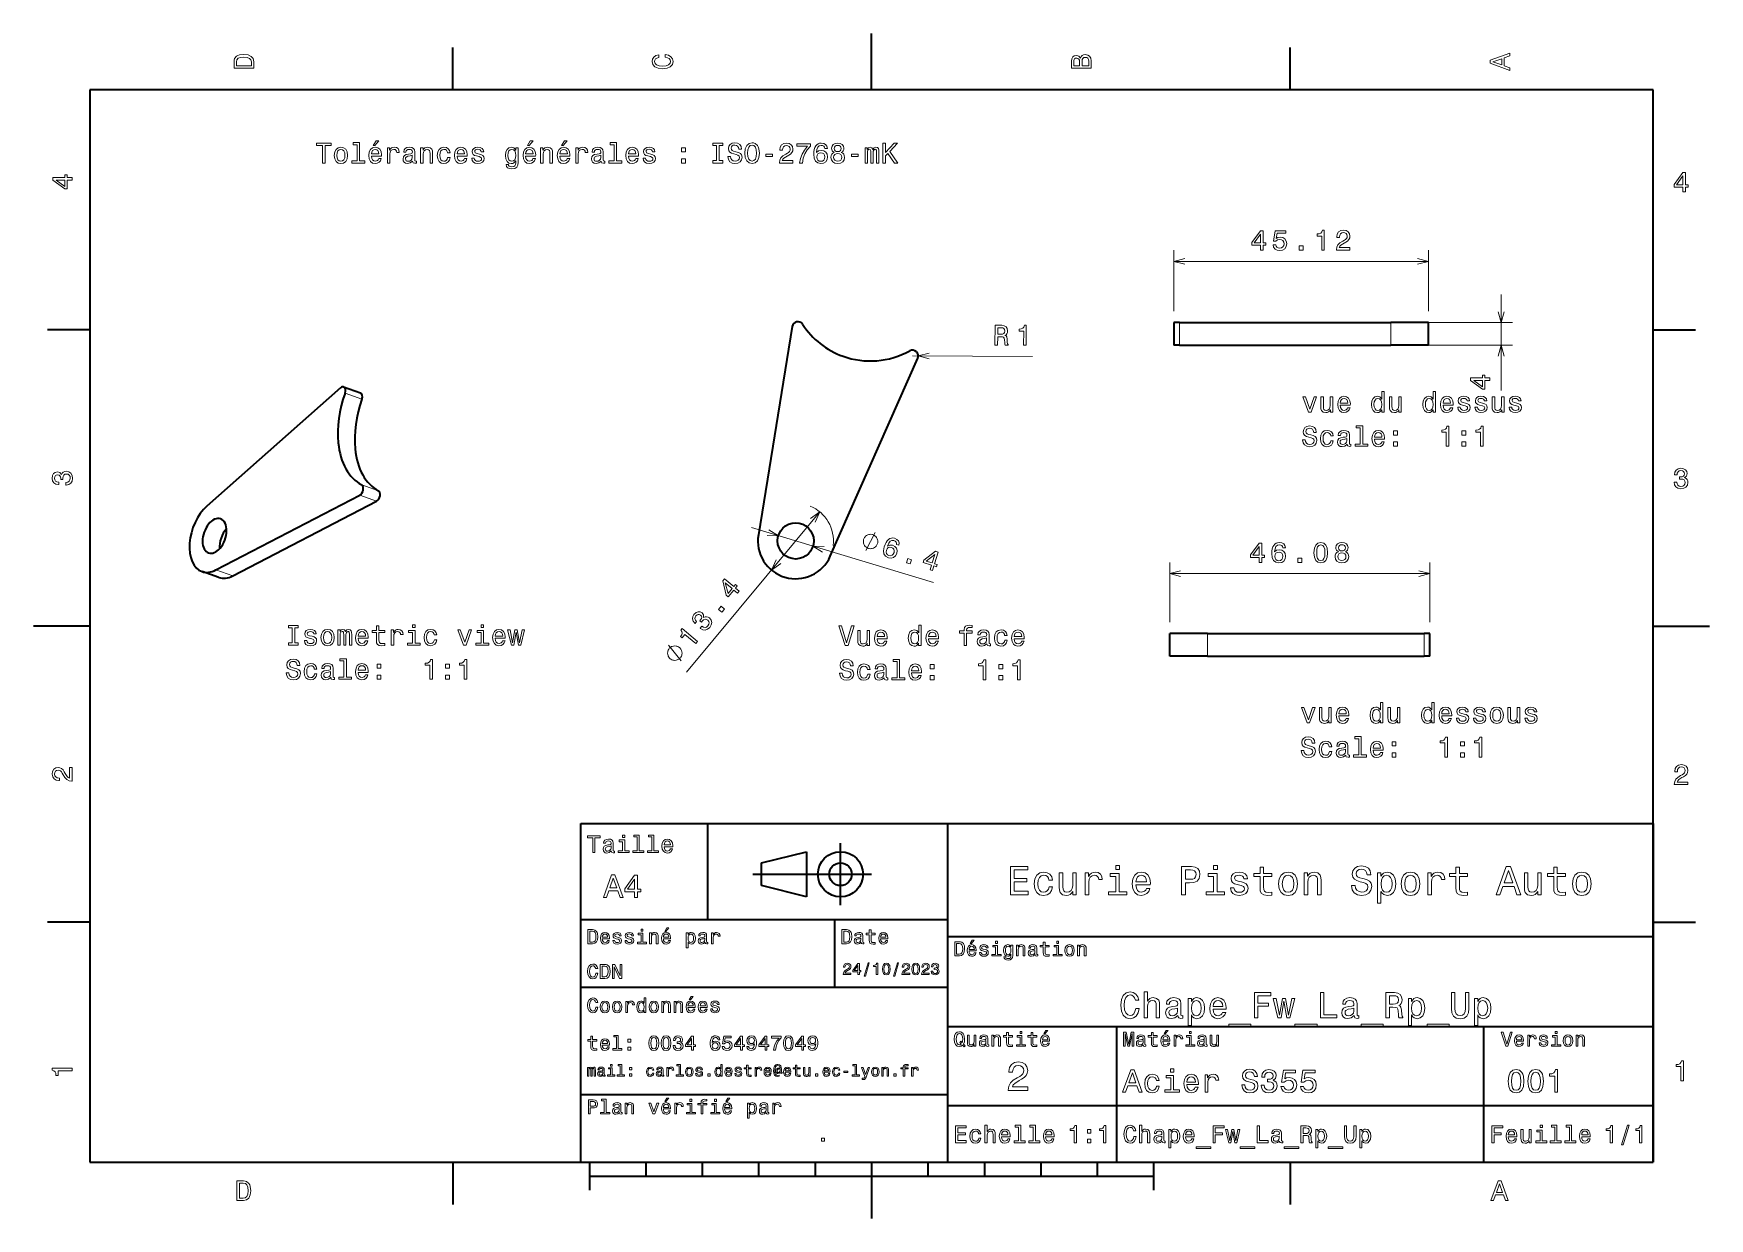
# Model space of a CAD drawing. Extents: x 0 to 297, y 0 to 210.
import ezdxf

# ---------------------------------------------------------------- set-up
doc = ezdxf.new("R2010")
doc.units = 0

msp = doc.modelspace()

# ---------------------------------------------------------------- linework, layer by layer
at = {"color": 7, "lineweight": 35, "ltscale": 0.25}
for p, q in [((148.5, 200), (148.5, 210)), ((10, 105), (0, 105)), ((287, 105), (297, 105)), ((192, 10), (192, 20)), ((148.5, 10), (148.5, 0))]:
    msp.add_line(p, q, dxfattribs=at)
at = {"color": 7, "lineweight": 35, "ltscale": 0.1875}
for p, q in [((74.300003, 200), (74.300003, 207.5)), ((222.699997, 200), (222.699997, 207.5)), ((10, 157.5), (2.5, 157.5)), ((287, 157.5), (294.5, 157.5)), ((10, 52.5), (2.5, 52.5)), ((287, 52.5), (294.5, 52.5)), ((74.300003, 10), (74.300003, 2.5)), ((222.699997, 10), (222.699997, 2.5))]:
    msp.add_line(p, q, dxfattribs=at)
at = {"color": 7, "lineweight": 35}
for p, q in [((287, 200), (10, 200)), ((10, 200), (10, 10)), ((287, 10), (287, 200)), ((134.457062, 158.086136), (128.451035, 121.147972)), ((203.080444, 158.768082), (240.503693, 158.768082)), ((203.080444, 154.768082), (240.503693, 154.768082)), ((141.192993, 117.365692), (156.698517, 152.471085)), ((54.42186, 147.230377), (30.721825, 126.230362)), ((32.33065, 114.933144), (57.814919, 128.181808)), ((35.317753, 113.883789), (60.802017, 127.132446)), ((208.051193, 103.68132), (246.428406, 103.68132)), ((208.051193, 99.68132), (246.428406, 99.68132)), ((97, 10), (97, 70)), ((97, 70), (287, 70)), ((162, 10), (162, 70)), ((287, 70), (287, 10)), ((127.5, 61), (148.5, 61)), ((97, 53), (162, 53)), ((162, 50), (287, 50)), ((97, 41), (162, 41)), ((162, 34), (287, 34)), ((257, 10), (257, 34)), ((97, 22), (162, 22)), ((162, 20), (287, 20)), ((10, 10), (287, 10)), ((97, 10), (287, 10)), ((98.5, 7.5), (198.5, 7.5))]:
    msp.add_line(p, q, dxfattribs=at)
at = {"color": 7, "lineweight": 13, "ltscale": 0.271383}
for p, q in [((202.080444, 160.768082), (202.080444, 171.623383)), ((247.20369, 160.768082), (247.20369, 171.623383))]:
    msp.add_line(p, q, dxfattribs=at)
at = {"color": 7, "lineweight": 13}
for p, q in [((202.080444, 169.623383), (247.20369, 169.623383)), ((155.783768, 152.875122), (177.050415, 152.760284)), ((115.70414, 96.806625), (139.349731, 125.222862)), ((127.215454, 122.446983), (159.491211, 112.683388)), ((201.351196, 114.278275), (247.428406, 114.278275))]:
    msp.add_line(p, q, dxfattribs=at)
at = {"color": 7, "lineweight": 13, "ltscale": 0.425901}
msp.add_line((260.068878, 146.732056), (260.068878, 163.768082), dxfattribs=at)
at = {"color": 7, "lineweight": 35, "ltscale": 0.025}
for p, q in [((203.080444, 158.768082), (202.080444, 158.768082)), ((203.080444, 154.768082), (202.080444, 154.768082)), ((247.428406, 103.68132), (246.428406, 103.68132)), ((247.428406, 99.68132), (246.428406, 99.68132))]:
    msp.add_line(p, q, dxfattribs=at)
at = {"color": 7, "lineweight": 35, "ltscale": 0.1}
for p, q in [((202.080444, 158.768082), (202.080444, 154.768082)), ((247.20369, 154.768082), (247.20369, 158.768082)), ((201.351196, 99.68132), (201.351196, 103.68132)), ((247.428406, 99.68132), (247.428406, 103.68132)), ((129, 59), (129, 63))]:
    msp.add_line(p, q, dxfattribs=at)
at = {"color": 7, "lineweight": 13, "ltscale": 0.1}
for p, q in [((203.080444, 158.768082), (203.080444, 154.768082)), ((240.503693, 154.768082), (240.503693, 158.768082)), ((208.051193, 99.68132), (208.051193, 103.68132)), ((246.428406, 99.68132), (246.428406, 103.68132))]:
    msp.add_line(p, q, dxfattribs=at)
at = {"color": 7, "lineweight": 35, "ltscale": 0.1675}
for p, q in [((247.20369, 158.768082), (240.503693, 158.768082)), ((247.20369, 154.768082), (240.503693, 154.768082)), ((208.051193, 103.68132), (201.351196, 103.68132)), ((208.051193, 99.68132), (201.351196, 99.68132))]:
    msp.add_line(p, q, dxfattribs=at)
at = {"color": 7, "lineweight": 13, "ltscale": 0.48913}
for p, q in [((242.503693, 158.768082), (262.068878, 158.768082)), ((242.503693, 154.768082), (262.068878, 154.768082))]:
    msp.add_line(p, q, dxfattribs=at)
at = {"color": 7, "lineweight": 35, "ltscale": 0.079152}
for p, q in [((54.956409, 147.388824), (57.943512, 146.339462)), ((32.849091, 113.599991), (29.861988, 114.649353))]:
    msp.add_line(p, q, dxfattribs=at)
at = {"color": 7, "lineweight": 13, "ltscale": 0.079151}
for p, q in [((55.203358, 146.247818), (58.19046, 145.198471)), ((60.802017, 127.132446), (57.814919, 128.181808)), ((61.144569, 128.956253), (58.157471, 130.0056)), ((35.317753, 113.883789), (32.33065, 114.933144))]:
    msp.add_line(p, q, dxfattribs=at)
at = {"color": 7, "lineweight": 13, "ltscale": 0.264924}
for p, q in [((201.351196, 105.68132), (201.351196, 116.278275)), ((247.428406, 105.68132), (247.428406, 116.278275))]:
    msp.add_line(p, q, dxfattribs=at)
at = {"color": 7, "lineweight": 35, "ltscale": 0.425}
msp.add_line((119.5, 53), (119.5, 70), dxfattribs=at)
at = {"color": 7, "lineweight": 35, "ltscale": 0.275}
msp.add_line((143, 55.5), (143, 66.5), dxfattribs=at)
at = {"color": 7, "lineweight": 35, "ltscale": 0.206155}
for p, q in [((129, 63), (137, 65)), ((137, 57), (129, 59))]:
    msp.add_line(p, q, dxfattribs=at)
at = {"color": 7, "lineweight": 35, "ltscale": 0.2}
msp.add_line((137, 65), (137, 57), dxfattribs=at)
at = {"color": 7, "lineweight": 35, "ltscale": 0.3}
msp.add_line((142, 41), (142, 53), dxfattribs=at)
at = {"color": 7, "lineweight": 35, "ltscale": 0.35}
msp.add_line((192, 20), (192, 34), dxfattribs=at)
at = {"color": 7, "lineweight": 35, "ltscale": 0.125}
for p, q in [((98.5, 10), (98.5, 5)), ((198.5, 10), (198.5, 5))]:
    msp.add_line(p, q, dxfattribs=at)
at = {"color": 7, "lineweight": 35, "ltscale": 0.0625}
for p, q in [((108.5, 10), (108.5, 7.5)), ((118.5, 10), (118.5, 7.5)), ((128.5, 10), (128.5, 7.5)), ((138.5, 10), (138.5, 7.5)), ((158.5, 10), (158.5, 7.5)), ((168.5, 10), (168.5, 7.5)), ((178.5, 10), (178.5, 7.5)), ((188.5, 10), (188.5, 7.5))]:
    msp.add_line(p, q, dxfattribs=at)
at = {"color": 7, "lineweight": 13}
for points in [[(35.533215, 204.994965), (35.533215, 203.829971), (39.033215, 203.829971), (39.033215, 204.994965), (38.922264, 205.544678), (38.584366, 205.953171), (38.034657, 206.205338), (37.283215, 206.296112), (36.516644, 206.215424), (36.21405, 206.114563), (35.971977, 205.973343), (35.644165, 205.56485), (35.563473, 205.297562)], [(35.951801, 204.959656), (36.027451, 205.342941), (36.259438, 205.605194), (36.672985, 205.761536), (37.283215, 205.811966), (37.873272, 205.756485), (38.286816, 205.600143), (38.533936, 205.332855), (38.614628, 204.959656), (38.614628, 204.298996), (35.951801, 204.298996)], [(111.93206, 205.817017), (112.35569, 205.716141), (112.658287, 205.549713), (112.844887, 205.317734), (112.905403, 205.045395), (112.814629, 204.71759), (112.54229, 204.460388), (112.098488, 204.28891), (111.483215, 204.233429), (110.872986, 204.28891), (110.424141, 204.455338), (110.151802, 204.71254), (110.055984, 205.045395), (110.106415, 205.287476), (110.247627, 205.494247), (110.474571, 205.655624), (110.787247, 205.766571), (110.787247, 206.245682), (110.308144, 206.094391), (109.94503, 205.832138), (109.718086, 205.474075), (109.637398, 205.045395), (109.763474, 204.510818), (110.116501, 204.10231), (110.696472, 203.840057), (111.483215, 203.749283), (112.269958, 203.840057), (112.84993, 204.10231), (113.208, 204.510818), (113.329041, 205.045395), (113.233215, 205.51442), (112.965927, 205.892654), (112.527161, 206.159943), (111.93206, 206.301163)], [(185.542007, 205.630417), (185.249496, 205.983429), (185.052811, 206.074219), (184.81073, 206.104477), (184.432495, 206.03891), (184.160156, 205.842224), (183.993729, 205.524506), (183.933212, 205.080704), (183.933212, 203.835022), (187.433212, 203.835022), (187.433212, 205.151306), (187.36261, 205.620331), (187.155838, 205.968307), (186.828018, 206.185165), (186.384216, 206.260818), (186.08667, 206.215424), (185.839554, 206.094391), (185.65799, 205.897705)], [(185.385666, 204.984879), (185.385666, 204.298996), (184.351807, 204.298996), (184.351807, 205.025223), (184.382065, 205.297562), (184.472839, 205.489197), (184.629181, 205.605194), (184.86116, 205.645538), (185.093155, 205.600143), (185.254532, 205.479111), (185.355408, 205.272339)], [(187.014618, 205.095825), (187.014618, 204.298996), (185.809296, 204.298996), (185.809296, 205.050446), (185.844589, 205.368164), (185.9505, 205.595108), (186.132065, 205.731277), (186.394302, 205.776657), (186.671692, 205.731277), (186.863327, 205.605194), (186.979324, 205.393372)], [(261.633209, 203.466858), (261.633209, 203.930847), (260.604401, 204.298996), (260.604401, 205.695969), (261.633209, 206.064133), (261.633209, 206.538193), (258.128174, 205.257217), (258.128174, 204.742798)], [(260.17572, 204.460388), (258.632477, 205), (260.17572, 205.539627)], [(51.201794, 187.052185), (51.665771, 187.052185), (51.665771, 190.128555), (52.72485, 190.128555), (52.72485, 190.552185), (50.137672, 190.552185), (50.137672, 190.128555), (51.201794, 190.128555)], [(57.344444, 190.300018), (57.344444, 187.425385), (56.431622, 187.425385), (56.431622, 187.052185), (58.69603, 187.052185), (58.69603, 187.425385), (57.78825, 187.425385), (57.78825, 190.673218), (56.648479, 190.673218), (56.648479, 190.300018)], [(60.193871, 190.128555), (60.491421, 190.128555), (61.192429, 190.985901), (60.698193, 190.985901)], [(87.518074, 190.128555), (87.815628, 190.128555), (88.516632, 190.985901), (88.0224, 190.985901)], [(93.590118, 190.128555), (93.887665, 190.128555), (94.588676, 190.985901), (94.094437, 190.985901)], [(102.884781, 190.300018), (102.884781, 187.425385), (101.971962, 187.425385), (101.971962, 187.052185), (104.236374, 187.052185), (104.236374, 187.425385), (103.32859, 187.425385), (103.32859, 190.673218), (102.18882, 190.673218), (102.18882, 190.300018)], [(121.030319, 187.475815), (120.384781, 187.475815), (120.384781, 187.052185), (122.139824, 187.052185), (122.139824, 187.475815), (121.494293, 187.475815), (121.494293, 190.128555), (122.139824, 190.128555), (122.139824, 190.552185), (120.384781, 190.552185), (120.384781, 190.128555), (121.030319, 190.128555)], [(123.501503, 188.207077), (123.042564, 188.207077), (123.143433, 187.672501), (123.395592, 187.279129), (123.78392, 187.042099), (124.308418, 186.95636), (124.827873, 187.037048), (125.216202, 187.258957), (125.463318, 187.606934), (125.554092, 188.065872), (125.478447, 188.479416), (125.266632, 188.746704), (124.923691, 188.923218), (124.46476, 189.054352), (124.071388, 189.150162), (123.814178, 189.261124), (123.667931, 189.422501), (123.622536, 189.674667), (123.667931, 189.901611), (123.799049, 190.073074), (124.000778, 190.189072), (124.27816, 190.229416), (124.560577, 190.178986), (124.782478, 190.042816), (124.928734, 189.815872), (124.999336, 189.50824), (125.458275, 189.50824), (125.458275, 189.518326), (125.377579, 189.992386), (125.140549, 190.345413), (124.767349, 190.567322), (124.263031, 190.64296), (123.809135, 190.567322), (123.456108, 190.355499), (123.229164, 190.027695), (123.148476, 189.604065), (123.214035, 189.225815), (123.405678, 188.968613), (123.708275, 188.797134), (124.121819, 188.666016), (124.530319, 188.550018), (124.837959, 188.439072), (125.024559, 188.277695), (125.090118, 188.015442), (125.029602, 187.748154), (124.87326, 187.546417), (124.63623, 187.420334), (124.32859, 187.37999), (123.985649, 187.435471), (123.723404, 187.596848), (123.556976, 187.8591)], [(126.038246, 188.802185), (126.129028, 188.015442), (126.391273, 187.435471), (126.799774, 187.077408), (127.334358, 186.95636), (127.863899, 187.077408), (128.277435, 187.435471), (128.534637, 188.015442), (128.630463, 188.802185), (128.534637, 189.583893), (128.423691, 189.901611), (128.277435, 190.163849), (127.863899, 190.521927), (127.611732, 190.612701), (127.334358, 190.64801), (126.794731, 190.521927), (126.38623, 190.1689), (126.129028, 189.588928)], [(126.5224, 188.802185), (126.577873, 189.412415), (126.744301, 189.861267), (127.001503, 190.133591), (127.334358, 190.229416), (127.662163, 190.133591), (127.919373, 189.856216), (128.0858, 189.407379), (128.146317, 188.802185), (128.0858, 188.191956), (127.919373, 187.743103), (127.662163, 187.470779), (127.334358, 187.37999), (127.001503, 187.470779), (126.744301, 187.743103), (126.577873, 188.186905)], [(132.175858, 187.052185), (134.581482, 187.052185), (134.581482, 187.485901), (132.680176, 187.485901), (132.786102, 187.722931), (132.967651, 187.919617), (133.527435, 188.277695), (133.824997, 188.428986), (134.157852, 188.645844), (134.394882, 188.89801), (134.531052, 189.195557), (134.581482, 189.533447), (134.495743, 189.957077), (134.258713, 190.289932), (133.895599, 190.501755), (133.426575, 190.577408), (132.942429, 190.491669), (132.57428, 190.254639), (132.33725, 189.876389), (132.256561, 189.377106), (132.256561, 189.306503), (132.715485, 189.306503), (132.715485, 189.346848), (132.760864, 189.689789), (132.897034, 189.941956), (133.113892, 190.103333), (133.401367, 190.158813), (133.693878, 190.108383), (133.910736, 189.9823), (134.051941, 189.785614), (134.102371, 189.538498), (134.067078, 189.306503), (133.971252, 189.109818), (133.809875, 188.938354), (133.587967, 188.787048), (133.290405, 188.625671), (132.796173, 188.312988), (132.448196, 187.980133), (132.241425, 187.576675), (132.175858, 187.067322)], [(135.741425, 187.052185), (136.250793, 187.052185), (136.417221, 187.884323), (136.709717, 188.66098), (137.12326, 189.382156), (137.662903, 190.057953), (137.662903, 190.476532), (135.262329, 190.476532), (135.262329, 190.017609), (137.178741, 190.017609), (136.623993, 189.336761), (136.205414, 188.625671), (135.912903, 187.869186)], [(140.688843, 189.6091), (140.593018, 190.017609), (140.371109, 190.32019), (140.028168, 190.511841), (139.584366, 190.577408), (139.286819, 190.542099), (139.029602, 190.446274), (138.802673, 190.289932), (138.611023, 190.068039), (138.459732, 189.790665), (138.348785, 189.452759), (138.278168, 189.054352), (138.257996, 188.605499), (138.338684, 187.889359), (138.585815, 187.369904), (138.984222, 187.057236), (139.5289, 186.951324), (140.018097, 187.042099), (140.391296, 187.279129), (140.633362, 187.652328), (140.719086, 188.126389), (140.633362, 188.605499), (140.401367, 188.973648), (140.043304, 189.205643), (139.599487, 189.286331), (139.120392, 189.185471), (138.762329, 188.89801), (138.837982, 189.452759), (138.999359, 189.851181), (139.246475, 190.088211), (139.589417, 190.1689), (139.841583, 190.128555), (140.033218, 190.022644), (140.159302, 189.84613), (140.224854, 189.6091)], [(141.88913, 188.938354), (141.631927, 188.797134), (141.455414, 188.600449), (141.344452, 188.353333), (141.309158, 188.055786), (141.389847, 187.606934), (141.621826, 187.258957), (142.000076, 187.037048), (142.514496, 186.951324), (143.023849, 187.037048), (143.4021, 187.258957), (143.634094, 187.606934), (143.719818, 188.055786), (143.679474, 188.353333), (143.573563, 188.600449), (143.391998, 188.797134), (143.139847, 188.938354), (143.341583, 189.059387), (143.482788, 189.225815), (143.568512, 189.427551), (143.598785, 189.674667), (143.518097, 190.03273), (143.306274, 190.32019), (142.963333, 190.50679), (142.514496, 190.577408), (142.060593, 190.50679), (141.717651, 190.32019), (141.500793, 190.03273), (141.42514, 189.674667), (141.450363, 189.427551), (141.536102, 189.225815)], [(141.904266, 189.634323), (141.944611, 189.856216), (142.065643, 190.027695), (142.257278, 190.133591), (142.514496, 190.17395), (142.766647, 190.133591), (142.958282, 190.027695), (143.07933, 189.856216), (143.124725, 189.634323), (143.07933, 189.407379), (142.958282, 189.230865), (142.766647, 189.114868), (142.514496, 189.079559), (142.257278, 189.119904), (142.065643, 189.230865), (141.944611, 189.407379)], [(150.528183, 187.052185), (150.992157, 187.052185), (150.992157, 188.297867), (151.405701, 188.741669), (152.58078, 187.052185), (153.14563, 187.052185), (151.733521, 189.079559), (153.10527, 190.552185), (152.48999, 190.552185), (150.992157, 188.933304), (150.992157, 190.552185), (150.528183, 190.552185)], [(53.294735, 188.403763), (53.375427, 187.788498), (53.607414, 187.33461), (53.975571, 187.052185), (54.469807, 186.95636), (54.959, 187.052185), (55.327156, 187.329559), (55.559143, 187.783447), (55.644878, 188.403763), (55.559143, 189.019043), (55.327156, 189.477982), (54.959, 189.755356), (54.469807, 189.856216), (53.975571, 189.755356), (53.607414, 189.472931), (53.375427, 189.019043)], [(53.748623, 188.408813), (53.794014, 188.862701), (53.935223, 189.190521), (54.16217, 189.392242), (54.469807, 189.462845), (54.7724, 189.392242), (54.999344, 189.195557), (55.140556, 188.862701), (55.190987, 188.408813), (55.140556, 187.949875), (54.999344, 187.61702), (54.7724, 187.415298), (54.469807, 187.349731), (54.16217, 187.415298), (53.935223, 187.61702), (53.794014, 187.949875)], [(59.88623, 188.277695), (61.661449, 188.277695), (61.666492, 188.484467), (61.5858, 189.064438), (61.363899, 189.498154), (61.010872, 189.760391), (60.541851, 189.856216), (60.08292, 189.755356), (59.729893, 189.472931), (59.502949, 189.014008), (59.422256, 188.408813), (59.497906, 187.788498), (59.72485, 187.33461), (60.07283, 187.052185), (60.526722, 186.95636), (60.920094, 187.021927), (61.242859, 187.19339), (61.479893, 187.465729), (61.616058, 187.828842), (61.177299, 187.828842), (61.086521, 187.627106), (60.955399, 187.475815), (60.582199, 187.354782), (60.294735, 187.410248), (60.077873, 187.586761), (59.936665, 187.874237), (59.88623, 188.262558)], [(59.88623, 188.650894), (59.941708, 188.998871), (60.077873, 189.256073), (60.284649, 189.412415), (60.556984, 189.467896), (60.824272, 189.412415), (61.031044, 189.256073), (61.157127, 188.998871), (61.202515, 188.650894)], [(62.700356, 187.052185), (63.144157, 187.052185), (63.144157, 188.600449), (63.189545, 188.973648), (63.325714, 189.240952), (63.547615, 189.402328), (63.845165, 189.457809), (64.06707, 189.422501), (64.233498, 189.32164), (64.334358, 189.150162), (64.369659, 188.918182), (64.818512, 188.918182), (64.757988, 189.326675), (64.591568, 189.619186), (64.314186, 189.7957), (63.935944, 189.856216), (63.678741, 189.815872), (63.456837, 189.715012), (63.260151, 189.543533), (63.103813, 189.311554), (63.103813, 189.760391), (62.700356, 189.760391)], [(67.178741, 187.405212), (67.178741, 187.390076), (67.203957, 187.218613), (67.279602, 187.09758), (67.597328, 187.001755), (67.844444, 187.042099), (67.844444, 187.38504), (67.738541, 187.369904), (67.597328, 187.435471), (67.572113, 187.637207), (67.572113, 189.039215), (67.511597, 189.397293), (67.335083, 189.649445), (67.027443, 189.800751), (66.593727, 189.856216), (66.170097, 189.7957), (65.857414, 189.624237), (65.660728, 189.356934), (65.595169, 189.003922), (65.595169, 188.973648), (65.993584, 188.973648), (66.028885, 189.185471), (66.139832, 189.336761), (66.321396, 189.427551), (66.578598, 189.462845), (66.825714, 189.437637), (67.002228, 189.361984), (67.108139, 189.230865), (67.14344, 189.049301), (67.12326, 188.837494), (67.042572, 188.731583), (66.840843, 188.681152), (66.462601, 188.640808), (66.028885, 188.550018), (65.721245, 188.388641), (65.539688, 188.136475), (65.484215, 187.763275), (65.534645, 187.43042), (65.690987, 187.183304), (65.943146, 187.026962), (66.29113, 186.971497), (66.760155, 187.077408)], [(67.128311, 188.000305), (67.067787, 187.738068), (66.906403, 187.536331), (66.66433, 187.405212), (66.366783, 187.359818), (66.17514, 187.38504), (66.038971, 187.465729), (65.953232, 187.606934), (65.928024, 187.803619), (65.948196, 187.980133), (66.028885, 188.106216), (66.351654, 188.247437), (66.760155, 188.307953), (67.128311, 188.428986)], [(68.605972, 187.052185), (69.049774, 187.052185), (69.049774, 188.615585), (69.095169, 188.973648), (69.241425, 189.235901), (69.468369, 189.397293), (69.770958, 189.457809), (70.013031, 189.407379), (70.16433, 189.27121), (70.239975, 189.044266), (70.265198, 188.741669), (70.265198, 187.052185), (70.709, 187.052185), (70.709, 188.832443), (70.688828, 189.190521), (70.598053, 189.488068), (70.300499, 189.760391), (69.836517, 189.856216), (69.579315, 189.820923), (69.362457, 189.725098), (69.175858, 189.563705), (69.029602, 189.346848), (69.029602, 189.760391), (68.605972, 189.760391)], [(73.366783, 188.862701), (73.805542, 188.862701), (73.714767, 189.266159), (73.49791, 189.583893), (73.160011, 189.780579), (72.721252, 189.856216), (72.237099, 189.755356), (71.868942, 189.472931), (71.636955, 189.014008), (71.556259, 188.398727), (71.631912, 187.788498), (71.858856, 187.33461), (72.216927, 187.052185), (72.706116, 186.95636), (73.139839, 187.032013), (73.477737, 187.24382), (73.709717, 187.576675), (73.810585, 188.020477), (73.386955, 188.020477), (73.31131, 187.738068), (73.170097, 187.526245), (72.968369, 187.395126), (72.721252, 187.354782), (72.413612, 187.420334), (72.191711, 187.62207), (72.055542, 187.949875), (72.010155, 188.413849), (72.055542, 188.867752), (72.196754, 189.195557), (72.423698, 189.397293), (72.721252, 189.467896), (72.983498, 189.422501), (73.180183, 189.306503), (73.31131, 189.114868)], [(75.066345, 188.277695), (76.841568, 188.277695), (76.846603, 188.484467), (76.765915, 189.064438), (76.544014, 189.498154), (76.190987, 189.760391), (75.72197, 189.856216), (75.263031, 189.755356), (74.910011, 189.472931), (74.68306, 189.014008), (74.602371, 188.408813), (74.678024, 187.788498), (74.904968, 187.33461), (75.252945, 187.052185), (75.706841, 186.95636), (76.100212, 187.021927), (76.422974, 187.19339), (76.660011, 187.465729), (76.796173, 187.828842), (76.357414, 187.828842), (76.266632, 187.627106), (76.135513, 187.475815), (75.762314, 187.354782), (75.474854, 187.410248), (75.257996, 187.586761), (75.116783, 187.874237), (75.066345, 188.262558)], [(75.066345, 188.650894), (75.121826, 188.998871), (75.257996, 189.256073), (75.464767, 189.412415), (75.737099, 189.467896), (76.004387, 189.412415), (76.211159, 189.256073), (76.337242, 188.998871), (76.382629, 188.650894)], [(79.040413, 188.630722), (78.61174, 188.731583), (78.294014, 188.84758), (78.18811, 189.08461), (78.218369, 189.251038), (78.324272, 189.37207), (78.495743, 189.447723), (78.742859, 189.477982), (78.979889, 189.447723), (79.166489, 189.356934), (79.287529, 189.220779), (79.337959, 189.039215), (79.771683, 189.039215), (79.771683, 189.049301), (79.69603, 189.377106), (79.489258, 189.634323), (79.166489, 189.7957), (78.742859, 189.856216), (78.314186, 189.7957), (78.001511, 189.629272), (77.804825, 189.382156), (77.744301, 189.069473), (77.789688, 188.766876), (77.930901, 188.555069), (78.162888, 188.403763), (78.500786, 188.297867), (78.995026, 188.176819), (79.297615, 188.050751), (79.378311, 187.949875), (79.408569, 187.798584), (79.363174, 187.611984), (79.242142, 187.470779), (79.045456, 187.37999), (78.783203, 187.349731), (78.505829, 187.37999), (78.3041, 187.485901), (78.167931, 187.657379), (78.112457, 187.894409), (77.683784, 187.894409), (77.754387, 187.490952), (77.961159, 187.198441), (78.288971, 187.021927), (78.742859, 186.95636), (79.216927, 187.021927), (79.564911, 187.198441), (79.776718, 187.480865), (79.852371, 187.849014), (79.796898, 188.166733), (79.640556, 188.383591), (79.383347, 188.524811)], [(85.894157, 187.173218), (85.894157, 189.760391), (85.47052, 189.760391), (85.47052, 189.32164), (85.122543, 189.720047), (84.910721, 189.820923), (84.673691, 189.856216), (84.245026, 189.755356), (83.91217, 189.472931), (83.695313, 189.019043), (83.619659, 188.408813), (83.695313, 187.793533), (83.91217, 187.339645), (84.245026, 187.052185), (84.673691, 186.95636), (84.915771, 186.991669), (85.1175, 187.082443), (85.47052, 187.465729), (85.47052, 187.082443), (85.430176, 186.779846), (85.319229, 186.562988), (85.107407, 186.436905), (84.789688, 186.391525), (84.512314, 186.421783), (84.315628, 186.497437), (84.199631, 186.628555), (84.16433, 186.805069), (83.735657, 186.805069), (83.735657, 186.784897), (83.801216, 186.462128), (84.002945, 186.220047), (84.325714, 186.063705), (84.764473, 186.00824), (85.288971, 186.083893), (85.636948, 186.2957), (85.833633, 186.663864)], [(84.078598, 188.408813), (84.123978, 188.857666), (84.260147, 189.190521), (84.47197, 189.387207), (84.754387, 189.457809), (85.051941, 189.387207), (85.273834, 189.190521), (85.410004, 188.857666), (85.460434, 188.408813), (85.410004, 187.949875), (85.273834, 187.62207), (85.051941, 187.420334), (84.754387, 187.354782), (84.47197, 187.420334), (84.260147, 187.62207), (84.123978, 187.954926)], [(87.210434, 188.277695), (88.985657, 188.277695), (88.990692, 188.484467), (88.910004, 189.064438), (88.688103, 189.498154), (88.335075, 189.760391), (87.866058, 189.856216), (87.40712, 189.755356), (87.054092, 189.472931), (86.827148, 189.014008), (86.74646, 188.408813), (86.822113, 187.788498), (87.049057, 187.33461), (87.397034, 187.052185), (87.850922, 186.95636), (88.244301, 187.021927), (88.567062, 187.19339), (88.804092, 187.465729), (88.940262, 187.828842), (88.501503, 187.828842), (88.410721, 187.627106), (88.279602, 187.475815), (87.906403, 187.354782), (87.618942, 187.410248), (87.402084, 187.586761), (87.260864, 187.874237), (87.210434, 188.262558)], [(87.210434, 188.650894), (87.265915, 188.998871), (87.402084, 189.256073), (87.608856, 189.412415), (87.881187, 189.467896), (88.148483, 189.412415), (88.355255, 189.256073), (88.481331, 188.998871), (88.526718, 188.650894)], [(89.858131, 187.052185), (90.301933, 187.052185), (90.301933, 188.615585), (90.347321, 188.973648), (90.493576, 189.235901), (90.72052, 189.397293), (91.023117, 189.457809), (91.26519, 189.407379), (91.416489, 189.27121), (91.492142, 189.044266), (91.517349, 188.741669), (91.517349, 187.052185), (91.961159, 187.052185), (91.961159, 188.832443), (91.940979, 189.190521), (91.850204, 189.488068), (91.552658, 189.760391), (91.088684, 189.856216), (90.831474, 189.820923), (90.614616, 189.725098), (90.428017, 189.563705), (90.281761, 189.346848), (90.281761, 189.760391), (89.858131, 189.760391)], [(93.282486, 188.277695), (95.057693, 188.277695), (95.062744, 188.484467), (94.982048, 189.064438), (94.760147, 189.498154), (94.40712, 189.760391), (93.938103, 189.856216), (93.479172, 189.755356), (93.126144, 189.472931), (92.8992, 189.014008), (92.818504, 188.408813), (92.89415, 187.788498), (93.121094, 187.33461), (93.469086, 187.052185), (93.922974, 186.95636), (94.316345, 187.021927), (94.639114, 187.19339), (94.876144, 187.465729), (95.012314, 187.828842), (94.573547, 187.828842), (94.482773, 187.627106), (94.351646, 187.475815), (93.978447, 187.354782), (93.690979, 187.410248), (93.474121, 187.586761), (93.332916, 187.874237), (93.282486, 188.262558)], [(93.282486, 188.650894), (93.337952, 188.998871), (93.474121, 189.256073), (93.680893, 189.412415), (93.953232, 189.467896), (94.22052, 189.412415), (94.427292, 189.256073), (94.553375, 188.998871), (94.598763, 188.650894)], [(96.096603, 187.052185), (96.540405, 187.052185), (96.540405, 188.600449), (96.5858, 188.973648), (96.721962, 189.240952), (96.943863, 189.402328), (97.241409, 189.457809), (97.463318, 189.422501), (97.629745, 189.32164), (97.730606, 189.150162), (97.765915, 188.918182), (98.214752, 188.918182), (98.154236, 189.326675), (97.987808, 189.619186), (97.710434, 189.7957), (97.332191, 189.856216), (97.074989, 189.815872), (96.853088, 189.715012), (96.656403, 189.543533), (96.500061, 189.311554), (96.500061, 189.760391), (96.096603, 189.760391)], [(100.574982, 187.405212), (100.574982, 187.390076), (100.600204, 187.218613), (100.67585, 187.09758), (100.993576, 187.001755), (101.240692, 187.042099), (101.240692, 187.38504), (101.134781, 187.369904), (100.993576, 187.435471), (100.968353, 187.637207), (100.968353, 189.039215), (100.907837, 189.397293), (100.731323, 189.649445), (100.423691, 189.800751), (99.989975, 189.856216), (99.566345, 189.7957), (99.253662, 189.624237), (99.056976, 189.356934), (98.991409, 189.003922), (98.991409, 188.973648), (99.389832, 188.973648), (99.425133, 189.185471), (99.536087, 189.336761), (99.717636, 189.427551), (99.974838, 189.462845), (100.221962, 189.437637), (100.398476, 189.361984), (100.504379, 189.230865), (100.539688, 189.049301), (100.519516, 188.837494), (100.43882, 188.731583), (100.237091, 188.681152), (99.858849, 188.640808), (99.425133, 188.550018), (99.117493, 188.388641), (98.935944, 188.136475), (98.880463, 187.763275), (98.930893, 187.43042), (99.087234, 187.183304), (99.339401, 187.026962), (99.687378, 186.971497), (100.156403, 187.077408)], [(100.524551, 188.000305), (100.464035, 187.738068), (100.302658, 187.536331), (100.060577, 187.405212), (99.763031, 187.359818), (99.571381, 187.38504), (99.435219, 187.465729), (99.349487, 187.606934), (99.324265, 187.803619), (99.344437, 187.980133), (99.425133, 188.106216), (99.747894, 188.247437), (100.156403, 188.307953), (100.524551, 188.428986)], [(105.426575, 188.277695), (107.201782, 188.277695), (107.206833, 188.484467), (107.126137, 189.064438), (106.904236, 189.498154), (106.551208, 189.760391), (106.082191, 189.856216), (105.62326, 189.755356), (105.270233, 189.472931), (105.043289, 189.014008), (104.962593, 188.408813), (105.038239, 187.788498), (105.265182, 187.33461), (105.613174, 187.052185), (106.067062, 186.95636), (106.460434, 187.021927), (106.783203, 187.19339), (107.020233, 187.465729), (107.156403, 187.828842), (106.717636, 187.828842), (106.626862, 187.627106), (106.495735, 187.475815), (106.122536, 187.354782), (105.835068, 187.410248), (105.61821, 187.586761), (105.477005, 187.874237), (105.426575, 188.262558)], [(105.426575, 188.650894), (105.48204, 188.998871), (105.61821, 189.256073), (105.824982, 189.412415), (106.097321, 189.467896), (106.364609, 189.412415), (106.571381, 189.256073), (106.697464, 188.998871), (106.742851, 188.650894)], [(109.400635, 188.630722), (108.971954, 188.731583), (108.654236, 188.84758), (108.548325, 189.08461), (108.578583, 189.251038), (108.684494, 189.37207), (108.855965, 189.447723), (109.103081, 189.477982), (109.340118, 189.447723), (109.526718, 189.356934), (109.647751, 189.220779), (109.698181, 189.039215), (110.131897, 189.039215), (110.131897, 189.049301), (110.056252, 189.377106), (109.84948, 189.634323), (109.526718, 189.7957), (109.103081, 189.856216), (108.674408, 189.7957), (108.361725, 189.629272), (108.165039, 189.382156), (108.104523, 189.069473), (108.149918, 188.766876), (108.291122, 188.555069), (108.523109, 188.403763), (108.861008, 188.297867), (109.35524, 188.176819), (109.657837, 188.050751), (109.738525, 187.949875), (109.768784, 187.798584), (109.723404, 187.611984), (109.602364, 187.470779), (109.405678, 187.37999), (109.143433, 187.349731), (108.866051, 187.37999), (108.664322, 187.485901), (108.528152, 187.657379), (108.472679, 187.894409), (108.044006, 187.894409), (108.114609, 187.490952), (108.321381, 187.198441), (108.649193, 187.021927), (109.103081, 186.95636), (109.577148, 187.021927), (109.925125, 187.198441), (110.136948, 187.480865), (110.212593, 187.849014), (110.15712, 188.166733), (110.000778, 188.383591), (109.743576, 188.524811)], [(114.842278, 189.008957), (115.538239, 189.008957), (115.538239, 189.760391), (114.842278, 189.760391)], [(114.842278, 187.052185), (115.538239, 187.052185), (115.538239, 187.803619), (114.842278, 187.803619)], [(129.760162, 188.207077), (130.980621, 188.207077), (130.980621, 188.605499), (129.760162, 188.605499)], [(140.229904, 188.121353), (140.174423, 187.803619), (140.033218, 187.561554), (139.806274, 187.400162), (139.523849, 187.349731), (139.226303, 187.400162), (138.999359, 187.556503), (138.853104, 187.798584), (138.807709, 188.116302), (138.858154, 188.428986), (138.999359, 188.666016), (139.231354, 188.817322), (139.544022, 188.872787), (139.81636, 188.817322), (140.033218, 188.671066), (140.174423, 188.434036)], [(141.793304, 188.065872), (141.838684, 188.33316), (141.984955, 188.534897), (142.211884, 188.666016), (142.514496, 188.711411), (142.812042, 188.666016), (143.038986, 188.534897), (143.185242, 188.33316), (143.235672, 188.065872), (143.185242, 187.778412), (143.038986, 187.561554), (142.812042, 187.420334), (142.514496, 187.374954), (142.211884, 187.420334), (141.984955, 187.561554), (141.838684, 187.778412)], [(144.940277, 188.207077), (146.160736, 188.207077), (146.160736, 188.605499), (144.940277, 188.605499)], [(147.366089, 187.052185), (147.774582, 187.052185), (147.774582, 188.862701), (147.799805, 189.13504), (147.875443, 189.331726), (147.99144, 189.447723), (148.142731, 189.493103), (148.263763, 189.452759), (148.344467, 189.351898), (148.384811, 189.18042), (148.399933, 188.953476), (148.399933, 187.052185), (148.783234, 187.052185), (148.783234, 188.862701), (148.808441, 189.12999), (148.884094, 189.326675), (149.005127, 189.447723), (149.156433, 189.493103), (149.277466, 189.452759), (149.358154, 189.351898), (149.408585, 188.953476), (149.408585, 187.052185), (149.817078, 187.052185), (149.817078, 188.923218), (149.79187, 189.311554), (149.711182, 189.6091), (149.549805, 189.790665), (149.287537, 189.856216), (148.979919, 189.755356), (148.742889, 189.462845), (148.556274, 189.750305), (148.243591, 189.856216), (147.956146, 189.755356), (147.75946, 189.472931), (147.75946, 189.760391), (147.366089, 189.760391)], [(6.833213, 184.02739), (6.833213, 184.481277), (5.965778, 184.481277), (5.965778, 184.98056), (5.56232, 184.98056), (5.56232, 184.481277), (3.408862, 184.481277), (3.408862, 184.022339), (5.521974, 182.489197), (5.965778, 182.489197), (5.965778, 184.02739)], [(292.277374, 181.916794), (292.731262, 181.916794), (292.731262, 182.784225), (293.23056, 182.784225), (293.23056, 183.187683), (292.731262, 183.187683), (292.731262, 185.341141), (292.272339, 185.341141), (290.739197, 183.228027), (290.739197, 182.784225), (292.277374, 182.784225)], [(291.162842, 183.187683), (292.277374, 184.756134), (292.277374, 183.187683)], [(5.56232, 182.912827), (3.993876, 184.02739), (5.56232, 184.02739)], [(217.447388, 171.623383), (217.901291, 171.623383), (217.901291, 172.490814), (218.400574, 172.490814), (218.400574, 172.894272), (217.901291, 172.894272), (217.901291, 175.047729), (217.442352, 175.047729), (215.90921, 172.934616), (215.90921, 172.490814), (217.447388, 172.490814)], [(216.33284, 172.894272), (217.447388, 174.462723), (217.447388, 172.894272)], [(219.655319, 172.536209), (219.766266, 172.122665), (220.013397, 171.799896), (220.376495, 171.59816), (220.840485, 171.522522), (221.349838, 171.613297), (221.74826, 171.860413), (222.000427, 172.253784), (222.096237, 172.758102), (222.010513, 173.227127), (221.768433, 173.595276), (221.390198, 173.832306), (220.901001, 173.918045), (220.522751, 173.857529), (220.230255, 173.691101), (220.37146, 174.634186), (221.904602, 174.634186), (221.904602, 175.047729), (220.033569, 175.047729), (219.75618, 173.191818), (220.159637, 173.191818), (220.452148, 173.428864), (220.825348, 173.514587), (221.148117, 173.459122), (221.395233, 173.297729), (221.551575, 173.050613), (221.607056, 172.732895), (221.551575, 172.415161), (221.390198, 172.168045), (221.143066, 172.011703), (220.825348, 171.956238), (220.55806, 171.991531), (220.351288, 172.107529), (220.199982, 172.289093), (220.124344, 172.536209)], [(224.294083, 171.623383), (224.990051, 171.623383), (224.990051, 172.374817), (224.294083, 172.374817)], [(228.287308, 171.623383), (228.746246, 171.623383), (228.746246, 175.14859), (228.403305, 175.14859), (228.312531, 174.840958), (228.130966, 174.634186), (227.853592, 174.513153), (227.470306, 174.472809), (227.470306, 174.114731), (228.287308, 174.114731)], [(230.88356, 171.623383), (233.289185, 171.623383), (233.289185, 172.057098), (231.387878, 172.057098), (231.49379, 172.294128), (231.675354, 172.490814), (232.235153, 172.848877), (232.5327, 173.000183), (232.865555, 173.217041), (233.102585, 173.469208), (233.238754, 173.766754), (233.289185, 174.104645), (233.203445, 174.528275), (232.966415, 174.86113), (232.603302, 175.072952), (232.134277, 175.14859), (231.650131, 175.062866), (231.281982, 174.825836), (231.044952, 174.447586), (230.964249, 173.948303), (230.964249, 173.877701), (231.423187, 173.877701), (231.423187, 173.918045), (231.468582, 174.260986), (231.604736, 174.513153), (231.821594, 174.67453), (232.10907, 174.730011), (232.401581, 174.679581), (232.618439, 174.553497), (232.759644, 174.356812), (232.810074, 174.109695), (232.774765, 173.877701), (232.678955, 173.681015), (232.517563, 173.509552), (232.29567, 173.358246), (231.998108, 173.196869), (231.503876, 172.884186), (231.155899, 172.551331), (230.949127, 172.147873), (230.88356, 171.638504)], [(170.382629, 154.796326), (170.851639, 154.793793), (170.859619, 156.271439), (171.338715, 156.268845), (171.69165, 156.251816), (171.913177, 156.180008), (172.03331, 156.012939), (172.082138, 155.715118), (172.104904, 155.261093), (172.13356, 154.963379), (172.193115, 154.786545), (172.722656, 154.783691), (172.723175, 154.879517), (172.607941, 155.021347), (172.569, 155.283813), (172.536758, 155.848831), (172.453278, 156.267868), (172.337997, 156.399628), (172.156967, 156.496429), (172.359375, 156.621414), (172.501526, 156.797165), (172.593506, 157.01857), (172.625214, 157.28569), (172.556885, 157.709702), (172.356873, 158.028503), (172.02507, 158.221939), (171.571533, 158.289948), (170.40152, 158.296265)], [(171.438095, 157.862), (171.745575, 157.830078), (171.961914, 157.733078), (172.097122, 157.555847), (172.141006, 157.278229), (172.089005, 156.985992), (171.951874, 156.810211), (171.719406, 156.720688), (171.40155, 156.697189), (170.861938, 156.700104), (170.868225, 157.865067)], [(175.452438, 154.768951), (175.911362, 154.766479), (175.930405, 158.291641), (175.587463, 158.293488), (175.495026, 157.986343), (175.312363, 157.780563), (175.034332, 157.661011), (174.650833, 157.622742), (174.648895, 157.264679), (175.465881, 157.260269)], [(258.068878, 148.527451), (258.068878, 148.981339), (257.201447, 148.981339), (257.201447, 149.480621), (256.797974, 149.480621), (256.797974, 148.981339), (254.644531, 148.981339), (254.644531, 148.5224), (256.757629, 146.989258), (257.201447, 146.989258), (257.201447, 148.527451)], [(256.797974, 147.412888), (255.229538, 148.527451), (256.797974, 148.527451)], [(225.928085, 142.911453), (226.39711, 142.911453), (227.385574, 145.619659), (226.926636, 145.619659), (226.165115, 143.435944), (225.388458, 145.619659), (224.924484, 145.619659)], [(230.240036, 145.619659), (229.796234, 145.619659), (229.796234, 144.056259), (229.745804, 143.693161), (229.599548, 143.430908), (229.372604, 143.269516), (229.075058, 143.219086), (228.838028, 143.25943), (228.686722, 143.380478), (228.600998, 143.58725), (228.580826, 143.879745), (228.580826, 145.619659), (228.137024, 145.619659), (228.137024, 143.839401), (228.152145, 143.481339), (228.247971, 143.183792), (228.540482, 142.911453), (229.009491, 142.815628), (229.261658, 142.850937), (229.478516, 142.941711), (229.665115, 143.098053), (229.816406, 143.324997), (229.816406, 142.911453), (230.240036, 142.911453)], [(231.576492, 144.136963), (233.351715, 144.136963), (233.35675, 144.343735), (233.276062, 144.923706), (233.054169, 145.357422), (232.701141, 145.619659), (232.232117, 145.715485), (231.773178, 145.614624), (231.420151, 145.332199), (231.193207, 144.873276), (231.112518, 144.268082), (231.188171, 143.647766), (231.415115, 143.193878), (231.763092, 142.911453), (232.21698, 142.815628), (232.610352, 142.881195), (232.933121, 143.052658), (233.170151, 143.324997), (233.30632, 143.68811), (232.867569, 143.68811), (232.776779, 143.486374), (232.64566, 143.335083), (232.272461, 143.21405), (231.985001, 143.269516), (231.768143, 143.44603), (231.626923, 143.733505), (231.576492, 144.121826)], [(238.924484, 143.330048), (238.924484, 142.911453), (239.368286, 142.911453), (239.368286, 146.532486), (238.92952, 146.532486), (238.92952, 145.206116), (238.591629, 145.589401), (238.384857, 145.680191), (238.147827, 145.715485), (237.719147, 145.614624), (237.386292, 145.332199), (237.169434, 144.878311), (237.093796, 144.268082), (237.169434, 143.657852), (237.386292, 143.198914), (237.719147, 142.911453), (238.147827, 142.815628), (238.384857, 142.850937), (238.596664, 142.941711)], [(242.38414, 145.619659), (241.940338, 145.619659), (241.940338, 144.056259), (241.889893, 143.693161), (241.743652, 143.430908), (241.516693, 143.269516), (241.219147, 143.219086), (240.982117, 143.25943), (240.830826, 143.380478), (240.745087, 143.58725), (240.724915, 143.879745), (240.724915, 145.619659), (240.281113, 145.619659), (240.281113, 143.839401), (240.296234, 143.481339), (240.392059, 143.183792), (240.68457, 142.911453), (241.153595, 142.815628), (241.405746, 142.850937), (241.622604, 142.941711), (241.809204, 143.098053), (241.96051, 143.324997), (241.96051, 142.911453), (242.38414, 142.911453)], [(248.032547, 143.330048), (248.032547, 142.911453), (248.476349, 142.911453), (248.476349, 146.532486), (248.037598, 146.532486), (248.037598, 145.206116), (247.699692, 145.589401), (247.49292, 145.680191), (247.25589, 145.715485), (246.827225, 145.614624), (246.49437, 145.332199), (246.277512, 144.878311), (246.201859, 144.268082), (246.277512, 143.657852), (246.49437, 143.198914), (246.827225, 142.911453), (247.25589, 142.815628), (247.49292, 142.850937), (247.704742, 142.941711)], [(249.792633, 144.136963), (251.567856, 144.136963), (251.572891, 144.343735), (251.492203, 144.923706), (251.270294, 145.357422), (250.917282, 145.619659), (250.448257, 145.715485), (249.989319, 145.614624), (249.636292, 145.332199), (249.409348, 144.873276), (249.328659, 144.268082), (249.404312, 143.647766), (249.631256, 143.193878), (249.979233, 142.911453), (250.433121, 142.815628), (250.826492, 142.881195), (251.149261, 143.052658), (251.386292, 143.324997), (251.522461, 143.68811), (251.08371, 143.68811), (250.99292, 143.486374), (250.861801, 143.335083), (250.488602, 143.21405), (250.201141, 143.269516), (249.984283, 143.44603), (249.843063, 143.733505), (249.792633, 144.121826)], [(253.766693, 144.48999), (253.338028, 144.590851), (253.020294, 144.706848), (252.914398, 144.943878), (252.944656, 145.110306), (253.050568, 145.231339), (253.222031, 145.306992), (253.469147, 145.33725), (253.706177, 145.306992), (253.892776, 145.216202), (254.013824, 145.080048), (254.064255, 144.898483), (254.497971, 144.898483), (254.497971, 144.908569), (254.422318, 145.236374), (254.215546, 145.493591), (253.892776, 145.654968), (253.469147, 145.715485), (253.040466, 145.654968), (252.727798, 145.488541), (252.531113, 145.241425), (252.470581, 144.928741), (252.515976, 144.626144), (252.657196, 144.414337), (252.889175, 144.263031), (253.227081, 144.157135), (253.721313, 144.036087), (254.023895, 143.910019), (254.104599, 143.809143), (254.134857, 143.657852), (254.089462, 143.471252), (253.96843, 143.330048), (253.771744, 143.239258), (253.509491, 143.209), (253.232117, 143.239258), (253.030396, 143.345169), (252.894226, 143.516647), (252.838745, 143.753677), (252.410065, 143.753677), (252.480682, 143.35022), (252.687454, 143.057709), (253.015259, 142.881195), (253.469147, 142.815628), (253.943207, 142.881195), (254.291199, 143.057709), (254.503006, 143.340134), (254.578659, 143.708282), (254.523178, 144.026001), (254.366837, 144.242859), (254.109634, 144.384079)], [(256.802734, 144.48999), (256.374054, 144.590851), (256.056335, 144.706848), (255.950409, 144.943878), (255.980682, 145.110306), (256.086578, 145.231339), (256.258057, 145.306992), (256.505157, 145.33725), (256.742188, 145.306992), (256.928802, 145.216202), (257.049835, 145.080048), (257.100281, 144.898483), (257.533997, 144.898483), (257.533997, 144.908569), (257.458344, 145.236374), (257.251556, 145.493591), (256.928802, 145.654968), (256.505157, 145.715485), (256.076508, 145.654968), (255.763824, 145.488541), (255.567139, 145.241425), (255.506607, 144.928741), (255.552002, 144.626144), (255.693207, 144.414337), (255.925201, 144.263031), (256.263092, 144.157135), (256.757324, 144.036087), (257.059937, 143.910019), (257.140625, 143.809143), (257.170868, 143.657852), (257.125488, 143.471252), (257.004456, 143.330048), (256.80777, 143.239258), (256.545532, 143.209), (256.268127, 143.239258), (256.066406, 143.345169), (255.930237, 143.516647), (255.874771, 143.753677), (255.446091, 143.753677), (255.516693, 143.35022), (255.723465, 143.057709), (256.05127, 142.881195), (256.505157, 142.815628), (256.979248, 142.881195), (257.327209, 143.057709), (257.539032, 143.340134), (257.614685, 143.708282), (257.559204, 144.026001), (257.402863, 144.242859), (257.14566, 144.384079)], [(260.600281, 145.619659), (260.156464, 145.619659), (260.156464, 144.056259), (260.106018, 143.693161), (259.959778, 143.430908), (259.732849, 143.269516), (259.435272, 143.219086), (259.198242, 143.25943), (259.046967, 143.380478), (258.961212, 143.58725), (258.94104, 143.879745), (258.94104, 145.619659), (258.497253, 145.619659), (258.497253, 143.839401), (258.51239, 143.481339), (258.608185, 143.183792), (258.900696, 142.911453), (259.36972, 142.815628), (259.621887, 142.850937), (259.838745, 142.941711), (260.02533, 143.098053), (260.176636, 143.324997), (260.176636, 142.911453), (260.600281, 142.911453)], [(262.874756, 144.48999), (262.446106, 144.590851), (262.128357, 144.706848), (262.022461, 144.943878), (262.052734, 145.110306), (262.15863, 145.231339), (262.330109, 145.306992), (262.577209, 145.33725), (262.81424, 145.306992), (263.000854, 145.216202), (263.121887, 145.080048), (263.172302, 144.898483), (263.606018, 144.898483), (263.606018, 144.908569), (263.530396, 145.236374), (263.323608, 145.493591), (263.000854, 145.654968), (262.577209, 145.715485), (262.148529, 145.654968), (261.835876, 145.488541), (261.63916, 145.241425), (261.578644, 144.928741), (261.624054, 144.626144), (261.765259, 144.414337), (261.997253, 144.263031), (262.335144, 144.157135), (262.829376, 144.036087), (263.131958, 143.910019), (263.212646, 143.809143), (263.24292, 143.657852), (263.19754, 143.471252), (263.076508, 143.330048), (262.879822, 143.239258), (262.617554, 143.209), (262.340179, 143.239258), (262.138458, 143.345169), (262.002289, 143.516647), (261.946808, 143.753677), (261.518127, 143.753677), (261.588745, 143.35022), (261.795502, 143.057709), (262.123322, 142.881195), (262.577209, 142.815628), (263.05127, 142.881195), (263.399261, 143.057709), (263.611084, 143.340134), (263.686737, 143.708282), (263.631256, 144.026001), (263.474915, 144.242859), (263.217712, 144.384079)], [(231.576492, 144.510162), (231.631973, 144.858139), (231.768143, 145.115341), (231.974915, 145.271683), (232.247253, 145.327164), (232.514542, 145.271683), (232.721313, 145.115341), (232.847397, 144.858139), (232.892776, 144.510162)], [(238.223465, 145.317078), (238.515976, 145.24646), (238.737885, 145.049774), (238.869003, 144.72197), (238.919434, 144.268082), (238.869003, 143.809143), (238.737885, 143.481339), (238.515976, 143.279602), (238.223465, 143.21405), (237.946091, 143.279602), (237.734283, 143.481339), (237.593063, 143.814194), (237.547684, 144.268082), (237.593063, 144.716934), (237.734283, 145.044739), (237.946091, 145.24646)], [(247.331543, 145.317078), (247.624054, 145.24646), (247.845947, 145.049774), (247.977081, 144.72197), (248.027512, 144.268082), (247.977081, 143.809143), (247.845947, 143.481339), (247.624054, 143.279602), (247.331543, 143.21405), (247.054169, 143.279602), (246.842346, 143.481339), (246.701141, 143.814194), (246.655746, 144.268082), (246.701141, 144.716934), (246.842346, 145.044739), (247.054169, 145.24646)], [(249.792633, 144.510162), (249.848114, 144.858139), (249.984283, 145.115341), (250.191055, 145.271683), (250.463379, 145.327164), (250.730682, 145.271683), (250.937454, 145.115341), (251.063538, 144.858139), (251.108917, 144.510162)], [(225.363235, 138.019516), (224.904312, 138.019516), (225.005173, 137.48494), (225.257339, 137.091568), (225.64566, 136.854538), (226.170151, 136.768799), (226.689606, 136.849487), (227.077942, 137.071396), (227.325058, 137.419373), (227.415833, 137.878311), (227.340179, 138.291855), (227.128372, 138.559143), (226.785431, 138.735657), (226.326492, 138.866791), (225.933121, 138.962601), (225.675919, 139.073563), (225.529663, 139.23494), (225.484283, 139.487106), (225.529663, 139.71405), (225.660797, 139.885513), (225.862518, 140.001511), (226.139893, 140.041855), (226.422318, 139.991425), (226.644226, 139.855255), (226.790482, 139.628311), (226.861084, 139.320679), (227.320007, 139.320679), (227.320007, 139.330765), (227.239319, 139.804825), (227.002289, 140.157852), (226.629089, 140.379761), (226.124771, 140.455399), (225.670883, 140.379761), (225.317856, 140.167938), (225.090912, 139.840134), (225.010208, 139.416504), (225.075775, 139.038254), (225.267426, 138.781052), (225.570007, 138.609573), (225.983551, 138.478455), (226.392059, 138.362457), (226.699692, 138.251511), (226.886292, 138.090134), (226.951859, 137.827881), (226.891342, 137.560593), (226.735001, 137.358856), (226.497971, 137.232773), (226.190323, 137.192429), (225.847397, 137.24791), (225.585144, 137.409286), (225.418716, 137.671539)], [(229.876923, 138.67514), (230.315689, 138.67514), (230.224915, 139.078598), (230.008057, 139.396332), (229.670151, 139.593018), (229.2314, 139.668655), (228.747253, 139.567795), (228.379089, 139.28537), (228.14711, 138.826447), (228.066406, 138.211166), (228.142059, 137.600937), (228.369003, 137.147049), (228.727081, 136.864624), (229.216263, 136.768799), (229.649979, 136.844452), (229.987885, 137.056259), (230.219864, 137.389114), (230.32074, 137.832916), (229.89711, 137.832916), (229.821457, 137.550507), (229.680237, 137.338684), (229.478516, 137.207565), (229.2314, 137.167221), (228.923767, 137.232773), (228.701859, 137.434509), (228.565689, 137.762314), (228.520294, 138.226288), (228.565689, 138.680191), (228.706894, 139.007996), (228.933853, 139.209732), (229.2314, 139.280334), (229.493637, 139.23494), (229.690338, 139.118942), (229.821457, 138.927307)], [(232.796967, 137.217651), (232.796967, 137.202515), (232.822174, 137.031052), (232.897827, 136.910019), (233.215546, 136.814194), (233.462662, 136.854538), (233.462662, 137.197479), (233.35675, 137.182343), (233.215546, 137.24791), (233.190338, 137.449646), (233.190338, 138.851654), (233.129807, 139.209732), (232.953293, 139.461884), (232.64566, 139.61319), (232.211945, 139.668655), (231.788315, 139.608139), (231.475632, 139.436676), (231.278946, 139.169373), (231.213379, 138.81636), (231.213379, 138.786087), (231.611801, 138.786087), (231.64711, 138.99791), (231.758057, 139.1492), (231.939606, 139.23999), (232.196808, 139.275284), (232.443939, 139.250076), (232.620453, 139.174423), (232.726349, 139.043304), (232.761658, 138.86174), (232.741486, 138.649933), (232.660797, 138.544022), (232.459061, 138.493591), (232.080826, 138.453247), (231.64711, 138.362457), (231.339462, 138.20108), (231.157913, 137.948914), (231.102432, 137.575714), (231.152863, 137.242859), (231.309204, 136.995743), (231.561371, 136.839401), (231.909348, 136.783936), (232.378372, 136.889847)], [(235.10675, 140.112457), (235.10675, 137.237823), (234.193939, 137.237823), (234.193939, 136.864624), (236.458344, 136.864624), (236.458344, 137.237823), (235.550568, 137.237823), (235.550568, 140.485657), (234.410797, 140.485657), (234.410797, 140.112457)], [(237.648544, 138.090134), (239.423767, 138.090134), (239.428802, 138.296906), (239.348114, 138.876877), (239.126205, 139.310593), (238.773178, 139.57283), (238.304169, 139.668655), (237.84523, 139.567795), (237.492203, 139.28537), (237.265259, 138.826447), (237.18457, 138.221252), (237.260223, 137.600937), (237.487167, 137.147049), (237.835144, 136.864624), (238.289032, 136.768799), (238.682404, 136.834366), (239.005173, 137.005829), (239.242203, 137.278168), (239.378372, 137.641281), (238.939606, 137.641281), (238.848831, 137.439545), (238.717712, 137.288254), (238.344513, 137.167221), (238.057037, 137.222687), (237.840179, 137.3992), (237.698975, 137.686676), (237.648544, 138.074997)], [(250.357483, 136.864624), (250.816406, 136.864624), (250.816406, 140.389847), (250.47348, 140.389847), (250.38269, 140.082199), (250.201141, 139.875427), (249.923767, 139.754395), (249.540482, 139.71405), (249.540482, 139.355972), (250.357483, 139.355972)], [(256.429535, 136.864624), (256.888458, 136.864624), (256.888458, 140.389847), (256.545532, 140.389847), (256.454742, 140.082199), (256.273193, 139.875427), (255.995804, 139.754395), (255.612518, 139.71405), (255.612518, 139.355972), (256.429535, 139.355972)], [(232.746521, 137.812744), (232.686005, 137.550507), (232.524628, 137.34877), (232.282547, 137.217651), (231.985001, 137.172256), (231.79335, 137.197479), (231.657196, 137.278168), (231.571457, 137.419373), (231.546234, 137.616058), (231.566406, 137.792572), (231.64711, 137.918655), (231.969864, 138.059875), (232.378372, 138.120392), (232.746521, 138.241425)], [(237.648544, 138.463333), (237.704025, 138.81131), (237.840179, 139.068512), (238.046967, 139.224854), (238.31929, 139.280334), (238.586578, 139.224854), (238.79335, 139.068512), (238.919434, 138.81131), (238.964828, 138.463333)], [(240.992203, 138.821396), (241.688171, 138.821396), (241.688171, 139.57283), (240.992203, 139.57283)], [(240.992203, 136.864624), (241.688171, 136.864624), (241.688171, 137.616058), (240.992203, 137.616058)], [(253.136292, 138.821396), (253.83226, 138.821396), (253.83226, 139.57283), (253.136292, 139.57283)], [(253.136292, 136.864624), (253.83226, 136.864624), (253.83226, 137.616058), (253.136292, 137.616058)], [(5.73379, 129.979111), (5.769093, 129.979111), (6.253242, 130.059799), (6.616354, 130.296829), (6.848343, 130.670029), (6.934078, 131.164276), (6.848343, 131.688766), (6.626441, 132.082138), (6.273415, 132.334305), (5.819525, 132.425079), (5.521974, 132.384735), (5.279899, 132.273788), (5.0933, 132.092224), (4.957133, 131.850143), (4.684798, 132.177963), (4.251081, 132.293961), (3.857709, 132.218307), (3.560158, 132.00145), (3.373559, 131.648422), (3.307997, 131.164276), (3.388689, 130.710388), (3.610591, 130.362396), (3.963617, 130.135452), (4.432637, 130.059799), (4.46794, 130.059799), (4.46794, 130.508652), (4.145173, 130.548996), (3.913184, 130.680115), (3.771974, 130.891937), (3.721542, 131.189484), (3.761888, 131.451736), (3.867795, 131.643372), (4.039265, 131.759369), (4.271254, 131.804764), (4.518372, 131.759369), (4.684798, 131.638336), (4.785663, 131.426514), (4.815922, 131.139053), (4.810879, 130.942368), (5.209294, 130.942368), (5.199208, 131.189484), (5.244596, 131.507217), (5.365634, 131.744247), (5.56232, 131.885452), (5.819525, 131.935883), (6.112032, 131.880417), (6.328891, 131.734161), (6.465058, 131.502167), (6.510447, 131.194534), (6.460014, 130.876801), (6.308718, 130.644821), (6.066643, 130.498566), (5.73379, 130.443085)], [(290.729126, 130.51622), (290.729126, 130.480911), (290.809814, 129.996765), (291.046844, 129.633652), (291.420044, 129.401657), (291.914276, 129.315933), (292.438782, 129.401657), (292.832153, 129.623566), (293.08429, 129.976593), (293.175079, 130.430481), (293.134735, 130.728027), (293.023773, 130.970108), (292.842224, 131.156708), (292.600159, 131.292877), (292.927948, 131.565216), (293.043945, 131.998932), (292.968292, 132.392303), (292.751434, 132.68985), (292.398407, 132.87645), (291.914276, 132.942017), (291.460388, 132.861313), (291.112396, 132.63942), (290.885468, 132.286392), (290.809814, 131.817368), (290.809814, 131.782074), (291.258636, 131.782074), (291.299011, 132.104828), (291.430115, 132.336823), (291.641937, 132.478027), (291.939484, 132.528473), (292.201721, 132.488113), (292.393372, 132.382217), (292.509369, 132.210739), (292.554749, 131.97876), (292.509369, 131.731628), (292.388336, 131.565216), (292.176514, 131.46434), (291.889069, 131.434082), (291.692383, 131.439133), (291.692383, 131.04071), (291.939484, 131.050797), (292.257202, 131.005417), (292.494232, 130.884369), (292.635468, 130.687683), (292.685883, 130.430481), (292.630402, 130.13797), (292.484161, 129.921112), (292.252167, 129.784943), (291.944519, 129.739563), (291.626801, 129.789993), (291.394806, 129.941284), (291.248566, 130.183365), (291.193085, 130.51622)], [(149.561905, 119.604881), (149.595688, 119.716545), (149.607422, 119.956779), (149.602249, 120.141174), (149.5802, 120.26973), (149.519196, 120.471016), (149.402374, 120.689186), (149.268646, 120.851532), (149.173874, 120.941147), (149.023254, 121.047646), (148.816803, 121.171043), (148.705139, 121.204826), (148.593475, 121.238602), (148.353241, 121.250328), (148.168839, 121.245171), (148.040283, 121.223114), (147.839005, 121.162117), (147.620834, 121.04528), (147.458481, 120.91156), (147.368866, 120.81678), (147.26236, 120.666168), (147.138977, 120.459717), (147.105194, 120.348053), (147.071411, 120.236382), (147.059692, 119.996155), (147.06485, 119.81176), (147.086899, 119.683197), (147.147903, 119.481918), (147.26474, 119.263741), (147.398453, 119.101402), (147.49324, 119.011787), (147.643845, 118.905281), (147.850296, 118.781883), (147.96196, 118.748108), (148.073639, 118.714325), (148.313858, 118.702599), (148.49826, 118.707764), (148.626816, 118.729813), (148.828094, 118.790817), (149.04628, 118.907646), (149.208618, 119.041367), (149.298233, 119.136147), (149.404739, 119.286758), (149.528137, 119.49321)], [(153.364227, 119.297684), (153.390793, 119.716431), (153.266006, 120.070313), (152.993256, 120.353043), (152.587433, 120.544304), (152.292419, 120.596664), (152.018478, 120.579422), (151.755981, 120.495491), (151.508301, 120.338585), (151.283173, 120.116898), (151.079132, 119.8256), (150.896194, 119.464691), (150.746933, 119.040916), (150.616806, 118.332092), (150.702942, 117.763336), (150.993744, 117.348686), (151.484421, 117.089607), (151.978943, 117.034859), (152.404785, 117.153679), (152.744553, 117.440796), (152.963867, 117.869728), (153.020538, 118.353134), (152.90509, 118.77269), (152.629532, 119.098419), (152.228088, 119.304161), (151.740311, 119.346336), (151.314346, 119.174866), (151.547379, 119.683952), (151.8172, 120.018578), (152.122375, 120.173897), (152.473984, 120.15184), (152.703659, 120.040207), (152.85643, 119.883347), (152.925995, 119.677887), (152.92012, 119.43203)], [(152.494171, 118.006546), (152.349091, 117.718498), (152.143829, 117.527679), (151.879883, 117.438919), (151.594955, 117.47242), (151.324753, 117.60685), (151.152802, 117.822205), (151.082901, 118.096252), (151.131454, 118.413506), (151.270264, 118.698189), (151.474045, 118.884186), (151.739914, 118.96183), (152.055252, 118.924393), (152.299866, 118.792442), (152.465088, 118.589661), (152.531616, 118.321892)], [(217.195129, 116.278275), (217.649017, 116.278275), (217.649017, 117.145714), (218.1483, 117.145714), (218.1483, 117.549171), (217.649017, 117.549171), (217.649017, 119.702629), (217.190079, 119.702629), (215.656937, 117.589516), (215.656937, 117.145714), (217.195129, 117.145714)], [(216.080566, 117.549171), (217.195129, 119.117615), (217.195129, 117.549171)], [(221.864151, 118.835197), (221.768326, 119.243698), (221.546417, 119.546288), (221.203491, 119.73793), (220.759674, 119.803497), (220.462128, 119.768188), (220.204926, 119.672371), (219.977982, 119.516029), (219.786331, 119.294128), (219.63504, 119.016754), (219.524094, 118.678856), (219.453491, 118.280441), (219.433304, 117.831589), (219.514008, 117.115456), (219.761124, 116.596001), (220.159531, 116.283325), (220.704208, 116.177414), (221.19339, 116.268188), (221.566589, 116.505226), (221.80867, 116.878418), (221.894409, 117.352486), (221.80867, 117.831589), (221.576675, 118.199753), (221.218613, 118.431732), (220.774811, 118.512428), (220.2957, 118.41156), (219.937637, 118.1241), (220.013275, 118.678856), (220.174667, 119.077271), (220.421783, 119.314301), (220.764725, 119.394989), (221.016876, 119.354645), (221.208527, 119.248741), (221.33461, 119.072227), (221.400177, 118.835197)], [(226.9104, 117.98793), (226.986053, 117.196144), (227.223083, 116.631302), (227.601318, 116.288361), (228.125824, 116.177414), (228.645264, 116.288361), (229.023514, 116.631302), (229.255493, 117.196144), (229.336197, 117.98793), (229.255493, 118.774673), (229.159683, 119.087357), (229.023514, 119.344559), (228.645264, 119.6875), (228.125824, 119.803497), (227.601318, 119.6875), (227.223083, 119.339516), (226.986053, 118.774673)], [(227.394547, 117.98793), (227.434891, 118.59816), (227.560974, 119.036926), (227.787918, 119.294128), (228.125824, 119.384903), (228.458679, 119.294128), (228.685623, 119.036926), (228.811691, 118.59816), (228.852051, 117.98793), (228.811691, 117.372658), (228.685623, 116.933899), (228.458679, 116.676697), (228.125824, 116.590958), (227.787918, 116.676697), (227.560974, 116.933899), (227.434891, 117.372658)], [(231.236481, 118.164444), (230.979279, 118.023239), (230.802765, 117.826553), (230.691818, 117.57943), (230.656509, 117.281883), (230.737198, 116.833031), (230.969193, 116.485046), (231.347427, 116.263153), (231.861847, 116.177414), (232.371216, 116.263153), (232.749451, 116.485046), (232.981445, 116.833031), (233.067169, 117.281883), (233.026825, 117.57943), (232.920914, 117.826553), (232.739365, 118.023239), (232.487198, 118.164444), (232.688934, 118.285484), (232.830139, 118.451912), (232.915878, 118.653641), (232.946136, 118.900757), (232.865448, 119.258827), (232.653625, 119.546288), (232.310684, 119.732887), (231.861847, 119.803497), (231.407959, 119.732887), (231.065018, 119.546288), (230.848145, 119.258827), (230.772507, 118.900757), (230.797714, 118.653641), (230.883453, 118.451912)], [(231.251617, 118.860413), (231.291962, 119.082314), (231.412994, 119.253784), (231.604645, 119.359688), (231.861847, 119.40004), (232.113998, 119.359688), (232.305649, 119.253784), (232.426682, 119.082314), (232.472076, 118.860413), (232.426682, 118.633469), (232.305649, 118.456955), (232.113998, 118.340958), (231.861847, 118.305656), (231.604645, 118.346001), (231.412994, 118.456955), (231.291962, 118.633469)], [(154.708267, 116.219757), (155.37442, 116.01825), (155.591995, 116.737495), (154.925842, 116.939011)], [(158.882813, 114.956932), (159.317261, 114.825516), (159.568436, 115.655792), (160.046326, 115.511223), (160.163147, 115.8974), (159.685257, 116.041969), (160.308777, 118.10318), (159.869507, 118.236061), (157.790192, 116.657379), (157.661682, 116.23259), (159.133987, 115.787216)], [(158.18399, 116.496101), (159.704941, 117.674644), (159.250809, 116.173386)], [(221.405212, 117.347443), (221.349731, 117.029716), (221.208527, 116.787643), (220.981583, 116.626259), (220.699158, 116.575829), (220.401611, 116.626259), (220.174667, 116.7826), (220.028412, 117.024673), (219.983017, 117.3424), (220.033447, 117.655075), (220.174667, 117.892113), (220.406647, 118.043411), (220.71933, 118.098885), (220.991669, 118.043411), (221.208527, 117.897156), (221.349731, 117.660126)], [(224.041809, 116.278275), (224.737778, 116.278275), (224.737778, 117.029716), (224.041809, 117.029716)], [(231.140656, 117.291969), (231.18605, 117.559258), (231.332306, 117.760986), (231.55925, 117.892113), (231.861847, 117.9375), (232.159393, 117.892113), (232.386337, 117.760986), (232.532593, 117.559258), (232.583023, 117.291969), (232.532593, 117.004501), (232.386337, 116.787643), (232.159393, 116.646439), (231.861847, 116.601044), (231.55925, 116.646439), (231.332306, 116.787643), (231.18605, 117.004501)], [(124.765549, 110.823036), (125.055878, 111.171928), (124.389091, 111.726768), (124.70845, 112.110558), (124.398315, 112.368622), (124.078964, 111.984833), (122.423637, 113.362251), (122.130089, 113.009483), (122.773758, 110.47937), (123.114899, 110.195496), (124.09877, 111.377869)], [(123.075737, 110.779198), (122.583008, 112.63916), (123.788643, 111.635941)], [(118.150764, 104.592506), (118.177902, 104.569931), (118.601669, 104.322281), (119.032402, 104.272217), (119.44944, 104.410706), (119.831467, 104.735779), (120.101051, 105.193787), (120.182091, 105.6381), (120.072021, 106.057739), (119.781181, 106.417839), (119.526657, 106.577148), (119.269608, 106.646698), (119.010048, 106.626495), (118.750534, 106.527512), (118.750877, 106.95369), (118.491684, 107.320274), (118.140915, 107.513733), (117.773483, 107.537361), (117.404243, 107.385353), (117.044167, 107.05513), (116.815872, 106.654625), (116.763863, 106.245201), (116.890068, 105.84494), (117.202209, 105.486794), (117.22934, 105.464211), (117.516441, 105.809235), (117.294144, 106.0467), (117.199684, 106.295876), (117.226624, 106.549019), (117.378181, 106.809998), (117.576935, 106.985779), (117.78093, 107.065346), (117.986923, 107.04483), (118.194283, 106.931335), (118.355209, 106.73838), (118.405716, 106.538887), (118.347763, 106.311554), (118.187149, 106.071228), (118.057472, 105.923271), (118.363724, 105.668427), (118.514038, 105.864838), (118.752151, 106.080032), (118.996803, 106.184814), (119.238312, 106.167557), (119.468277, 106.041809), (119.657639, 105.812065), (119.730789, 105.560936), (119.687073, 105.295509), (119.525185, 105.030006), (119.283195, 104.818031), (119.018509, 104.736481), (118.738876, 104.7789), (118.44754, 104.949158)], [(121.975876, 107.47052), (122.421036, 108.005493), (121.843414, 108.486137), (121.398254, 107.951164)], [(45.814465, 102.022896), (45.168934, 102.022896), (45.168934, 101.599266), (46.923977, 101.599266), (46.923977, 102.022896), (46.278442, 102.022896), (46.278442, 104.675636), (46.923977, 104.675636), (46.923977, 105.099266), (45.168934, 105.099266), (45.168934, 104.675636), (45.814465, 104.675636)], [(49.364899, 103.177795), (48.936222, 103.278664), (48.6185, 103.394653), (48.512592, 103.631683), (48.54285, 103.798111), (48.648758, 103.919151), (48.820229, 103.994797), (49.067348, 104.025055), (49.304379, 103.994797), (49.490978, 103.904022), (49.612015, 103.767853), (49.662449, 103.586296), (50.096165, 103.586296), (50.096165, 103.596382), (50.020515, 103.924194), (49.813744, 104.181396), (49.490978, 104.342781), (49.067348, 104.403297), (48.638672, 104.342781), (48.325993, 104.176353), (48.129307, 103.929237), (48.068787, 103.616554), (48.114178, 103.313965), (48.255386, 103.10215), (48.487377, 102.950851), (48.825272, 102.84494), (49.319508, 102.723907), (49.622101, 102.597824), (49.702793, 102.496964), (49.733055, 102.345665), (49.687664, 102.159065), (49.566628, 102.017853), (49.369942, 101.927078), (49.107693, 101.89682), (48.830315, 101.927078), (48.628586, 102.032982), (48.49242, 102.204453), (48.436943, 102.441483), (48.00827, 102.441483), (48.078876, 102.038025), (48.285648, 101.745522), (48.613457, 101.569008), (49.067348, 101.503448), (49.541412, 101.569008), (49.889393, 101.745522), (50.101208, 102.027939), (50.176857, 102.396095), (50.121384, 102.713821), (49.965042, 102.930679), (49.707836, 103.071892)], [(50.943428, 102.950851), (51.02412, 102.335579), (51.256107, 101.881683), (51.624264, 101.599266), (52.1185, 101.503448), (52.607693, 101.599266), (52.975849, 101.87664), (53.207836, 102.330536), (53.293571, 102.950851), (53.207836, 103.566124), (52.975849, 104.025055), (52.607693, 104.302437), (52.1185, 104.403297), (51.624264, 104.302437), (51.256107, 104.020012), (51.02412, 103.566124)], [(51.39732, 102.955894), (51.442707, 103.409782), (51.58392, 103.737595), (51.810863, 103.939323), (52.1185, 104.009926), (52.421093, 103.939323), (52.648041, 103.742638), (52.789249, 103.409782), (52.839684, 102.955894), (52.789249, 102.496964), (52.648041, 102.164108), (52.421093, 101.962379), (52.1185, 101.89682), (51.810863, 101.962379), (51.58392, 102.164108), (51.442707, 102.496964)], [(53.934063, 101.599266), (54.342564, 101.599266), (54.342564, 103.409782), (54.367779, 103.682121), (54.443428, 103.878807), (54.559422, 103.994797), (54.71072, 104.040192), (54.831757, 103.99984), (54.912449, 103.898979), (54.952793, 103.727509), (54.967926, 103.500565), (54.967926, 101.599266), (55.351212, 101.599266), (55.351212, 103.409782), (55.376427, 103.677078), (55.452072, 103.873764), (55.573112, 103.994797), (55.724407, 104.040192), (55.845444, 103.99984), (55.926136, 103.898979), (55.97657, 103.500565), (55.97657, 101.599266), (56.385071, 101.599266), (56.385071, 103.470306), (56.359856, 103.858635), (56.279163, 104.156181), (56.117779, 104.337738), (55.85553, 104.403297), (55.547897, 104.302437), (55.310863, 104.009926), (55.124264, 104.297394), (54.811584, 104.403297), (54.52412, 104.302437), (54.327435, 104.020012), (54.327435, 104.30748), (53.934063, 104.30748)], [(57.534927, 102.824768), (59.310143, 102.824768), (59.315186, 103.03154), (59.234493, 103.611511), (59.012592, 104.045235), (58.659569, 104.30748), (58.190544, 104.403297), (57.731613, 104.302437), (57.378586, 104.020012), (57.151642, 103.561081), (57.07095, 102.955894), (57.146599, 102.335579), (57.373543, 101.881683), (57.721527, 101.599266), (58.175415, 101.503448), (58.568787, 101.569008), (58.891556, 101.740479), (59.128586, 102.01281), (59.264755, 102.375923), (58.825993, 102.375923), (58.735214, 102.174194), (58.604092, 102.022896), (58.230892, 101.901863), (57.943428, 101.957336), (57.72657, 102.13385), (57.585358, 102.42131), (57.534927, 102.809639)], [(57.534927, 103.197968), (57.590401, 103.545952), (57.72657, 103.803154), (57.933342, 103.959496), (58.205677, 104.014969), (58.472969, 103.959496), (58.679741, 103.803154), (58.80582, 103.545952), (58.851212, 103.197968)], [(60.777721, 103.838463), (60.777721, 102.481834), (60.807983, 102.043068), (60.949192, 101.740479), (61.231613, 101.563965), (61.71072, 101.503448), (62.235214, 101.528664), (62.235214, 101.911949), (61.851929, 101.881683), (61.503944, 101.922035), (61.317348, 102.048111), (61.236656, 102.259926), (61.221527, 102.55748), (61.221527, 103.838463), (62.235214, 103.838463), (62.235214, 104.216698), (61.221527, 104.216698), (61.221527, 105.008492), (60.777721, 105.008492), (60.777721, 104.216698), (60.01115, 104.216698), (60.01115, 103.838463)], [(63.385071, 101.599266), (63.828873, 101.599266), (63.828873, 103.147537), (63.874264, 103.520737), (64.010429, 103.788025), (64.23233, 103.949409), (64.529884, 104.004883), (64.751785, 103.969582), (64.918213, 103.868721), (65.019073, 103.69725), (65.054382, 103.465263), (65.503227, 103.465263), (65.442711, 103.873764), (65.276283, 104.166267), (64.998901, 104.342781), (64.620667, 104.403297), (64.363457, 104.362953), (64.141556, 104.262093), (63.94487, 104.090622), (63.788528, 103.858635), (63.788528, 104.30748), (63.385071, 104.30748)], [(67.611298, 101.972466), (67.611298, 104.216698), (66.471527, 104.216698), (66.471527, 103.838463), (67.167496, 103.838463), (67.167496, 101.972466), (66.259712, 101.972466), (66.259712, 101.599266), (68.529167, 101.599266), (68.529167, 101.972466)], [(67.626427, 105.220306), (67.15741, 105.220306), (67.15741, 104.715981), (67.626427, 104.715981)], [(71.015472, 103.409782), (71.454239, 103.409782), (71.363457, 103.81324), (71.146599, 104.130966), (70.808701, 104.327652), (70.369942, 104.403297), (69.885788, 104.302437), (69.517639, 104.020012), (69.285645, 103.561081), (69.204956, 102.945808), (69.280609, 102.335579), (69.507553, 101.881683), (69.865616, 101.599266), (70.354813, 101.503448), (70.788528, 101.579094), (71.126427, 101.790909), (71.358414, 102.123764), (71.459274, 102.567566), (71.035645, 102.567566), (70.959999, 102.285149), (70.818787, 102.073326), (70.617058, 101.942207), (70.369942, 101.901863), (70.062302, 101.967422), (69.840401, 102.169151), (69.704239, 102.496964), (69.658844, 102.960938), (69.704239, 103.414825), (69.845444, 103.742638), (70.072388, 103.944366), (70.369942, 104.014969), (70.632187, 103.969582), (70.828873, 103.853592), (70.959999, 103.661949)], [(76.174698, 101.599266), (76.643715, 101.599266), (77.632187, 104.30748), (77.173256, 104.30748), (76.411728, 102.123764), (75.635071, 104.30748), (75.171097, 104.30748)], [(79.755386, 101.972466), (79.755386, 104.216698), (78.615616, 104.216698), (78.615616, 103.838463), (79.311584, 103.838463), (79.311584, 101.972466), (78.403801, 101.972466), (78.403801, 101.599266), (80.673248, 101.599266), (80.673248, 101.972466)], [(79.770515, 105.220306), (79.301498, 105.220306), (79.301498, 104.715981), (79.770515, 104.715981)], [(81.823105, 102.824768), (83.598328, 102.824768), (83.603363, 103.03154), (83.522675, 103.611511), (83.300774, 104.045235), (82.947746, 104.30748), (82.478729, 104.403297), (82.019791, 104.302437), (81.666763, 104.020012), (81.439819, 103.561081), (81.359131, 102.955894), (81.434784, 102.335579), (81.661728, 101.881683), (82.009705, 101.599266), (82.463593, 101.503448), (82.856972, 101.569008), (83.179733, 101.740479), (83.416763, 102.01281), (83.552933, 102.375923), (83.114174, 102.375923), (83.023392, 102.174194), (82.892273, 102.022896), (82.519073, 101.901863), (82.231613, 101.957336), (82.014755, 102.13385), (81.873535, 102.42131), (81.823105, 102.809639)], [(81.823105, 103.197968), (81.878586, 103.545952), (82.014755, 103.803154), (82.221527, 103.959496), (82.493858, 104.014969), (82.761154, 103.959496), (82.967926, 103.803154), (83.094002, 103.545952), (83.139389, 103.197968)], [(85.11129, 101.599266), (85.514755, 103.898979), (85.918213, 101.599266), (86.341843, 101.599266), (87.007545, 104.30748), (86.578873, 104.30748), (86.13002, 102.007767), (85.731613, 104.30748), (85.292847, 104.30748), (84.894432, 102.007767), (84.445587, 104.30748), (84.021957, 104.30748), (84.68766, 101.599266)], [(117.361031, 101.924606), (117.654579, 102.277374), (114.944809, 104.532219), (114.725456, 104.268608), (114.90387, 104.002052), (114.946678, 103.73024), (114.862297, 103.439606), (114.648148, 103.119171), (114.923393, 102.890137), (115.445976, 103.518158)], [(144.969513, 105.021111), (144.09198, 102.040565), (143.189255, 105.021111), (142.710144, 105.021111), (143.839828, 101.516068), (144.344147, 101.516068), (145.448608, 105.021111)], [(148.171951, 104.224281), (147.728149, 104.224281), (147.728149, 102.660881), (147.677719, 102.297768), (147.531464, 102.035522), (147.30452, 101.874138), (147.006973, 101.823708), (146.769943, 101.864052), (146.618637, 101.985085), (146.532913, 102.191856), (146.512741, 102.484367), (146.512741, 104.224281), (146.068939, 104.224281), (146.068939, 102.444023), (146.084061, 102.085953), (146.179886, 101.788399), (146.472397, 101.516068), (146.941406, 101.42025), (147.193573, 101.455551), (147.410431, 101.546326), (147.597031, 101.702667), (147.748322, 101.929611), (147.748322, 101.516068), (148.171951, 101.516068)], [(149.508408, 102.74157), (151.28363, 102.74157), (151.288666, 102.948341), (151.207977, 103.528313), (150.986084, 103.962036), (150.633057, 104.224281), (150.164032, 104.320099), (149.705093, 104.219238), (149.352066, 103.936813), (149.125122, 103.477882), (149.044434, 102.872696), (149.120087, 102.25238), (149.347031, 101.798485), (149.695007, 101.516068), (150.148895, 101.42025), (150.542267, 101.485809), (150.865036, 101.65728), (151.102066, 101.929611), (151.238235, 102.292725), (150.799484, 102.292725), (150.708694, 102.090996), (150.577576, 101.939697), (150.204376, 101.818665), (149.916916, 101.874138), (149.700058, 102.050652), (149.558838, 102.338112), (149.508408, 102.72644)], [(156.8564, 101.934654), (156.8564, 101.516068), (157.300201, 101.516068), (157.300201, 105.137108), (156.861435, 105.137108), (156.861435, 103.810738), (156.523544, 104.194023), (156.316772, 104.284798), (156.079742, 104.320099), (155.651062, 104.219238), (155.318207, 103.936813), (155.101349, 103.482925), (155.025711, 102.872696), (155.101349, 102.262466), (155.318207, 101.803528), (155.651062, 101.516068), (156.079742, 101.42025), (156.316772, 101.455551), (156.52858, 101.546326)], [(158.616486, 102.74157), (160.391693, 102.74157), (160.396744, 102.948341), (160.316055, 103.528313), (160.094147, 103.962036), (159.741119, 104.224281), (159.272095, 104.320099), (158.813171, 104.219238), (158.460144, 103.936813), (158.2332, 103.477882), (158.152512, 102.872696), (158.228149, 102.25238), (158.455093, 101.798485), (158.803085, 101.516068), (159.256973, 101.42025), (159.650345, 101.485809), (159.973114, 101.65728), (160.210144, 101.929611), (160.346313, 102.292725), (159.907547, 102.292725), (159.816772, 102.090996), (159.685638, 101.939697), (159.312454, 101.818665), (159.024979, 101.874138), (158.808121, 102.050652), (158.666916, 102.338112), (158.616486, 102.72644)], [(164.915466, 103.755264), (164.915466, 101.516068), (165.359283, 101.516068), (165.359283, 103.755264), (166.36792, 103.755264), (166.36792, 104.133499), (165.359283, 104.133499), (165.359283, 104.299927), (165.394577, 104.501656), (165.510574, 104.637825), (165.70726, 104.718513), (165.989685, 104.748779), (166.36792, 104.728607), (166.36792, 105.111893), (165.888824, 105.137108), (165.455109, 105.091713), (165.152512, 104.955551), (164.970947, 104.718513), (164.915466, 104.380623), (164.915466, 104.133499), (164.103516, 104.133499), (164.103516, 103.755264)], [(168.945007, 101.869095), (168.945007, 101.853966), (168.97023, 101.682495), (169.045883, 101.561455), (169.363602, 101.465637), (169.610718, 101.505981), (169.610718, 101.848923), (169.504807, 101.833794), (169.363602, 101.899353), (169.338379, 102.101082), (169.338379, 103.503098), (169.277863, 103.861168), (169.101349, 104.113327), (168.793716, 104.264626), (168.360001, 104.320099), (167.936371, 104.259583), (167.623688, 104.088112), (167.427002, 103.820824), (167.361435, 103.467796), (167.361435, 103.437538), (167.759857, 103.437538), (167.795151, 103.649353), (167.906113, 103.800652), (168.087662, 103.891426), (168.344864, 103.926727), (168.59198, 103.901512), (168.768494, 103.825867), (168.874405, 103.69474), (168.909714, 103.513184), (168.889542, 103.301369), (168.808838, 103.195465), (168.607117, 103.145027), (168.228882, 103.104683), (167.795151, 103.013908), (167.487518, 102.852524), (167.305969, 102.600365), (167.250488, 102.227165), (167.300919, 101.89431), (167.45726, 101.647194), (167.709427, 101.490852), (168.057404, 101.435379), (168.526428, 101.541283)], [(172.097031, 103.326584), (172.535797, 103.326584), (172.445007, 103.730042), (172.228149, 104.047768), (171.890259, 104.244453), (171.451492, 104.320099), (170.967346, 104.219238), (170.599182, 103.936813), (170.367203, 103.477882), (170.286514, 102.86261), (170.362152, 102.25238), (170.589111, 101.798485), (170.947174, 101.516068), (171.436371, 101.42025), (171.870087, 101.495895), (172.207977, 101.70771), (172.439972, 102.040565), (172.540833, 102.484367), (172.117203, 102.484367), (172.04155, 102.20195), (171.900345, 101.990128), (171.698608, 101.859009), (171.451492, 101.818665), (171.14386, 101.884224), (170.921951, 102.085953), (170.785797, 102.413765), (170.740402, 102.877739), (170.785797, 103.331627), (170.927002, 103.659439), (171.153946, 103.861168), (171.451492, 103.93177), (171.713745, 103.886383), (171.910431, 103.770393), (172.04155, 103.578751)], [(173.7966, 102.74157), (175.571808, 102.74157), (175.576859, 102.948341), (175.496155, 103.528313), (175.274261, 103.962036), (174.921234, 104.224281), (174.452209, 104.320099), (173.993286, 104.219238), (173.640259, 103.936813), (173.413315, 103.477882), (173.332611, 102.872696), (173.408264, 102.25238), (173.635208, 101.798485), (173.9832, 101.516068), (174.437088, 101.42025), (174.83046, 101.485809), (175.153229, 101.65728), (175.390259, 101.929611), (175.526428, 102.292725), (175.087662, 102.292725), (174.996887, 102.090996), (174.865753, 101.939697), (174.492554, 101.818665), (174.205093, 101.874138), (173.988235, 102.050652), (173.847031, 102.338112), (173.7966, 102.72644)], [(114.463303, 101.178192), (114.373627, 101.252815), (114.156952, 101.357224), (113.985123, 101.424316), (113.858131, 101.454102), (113.648987, 101.476357), (113.402534, 101.453773), (113.200912, 101.393875), (113.081451, 101.341507), (112.924683, 101.244301), (112.730591, 101.102257), (112.655968, 101.012573), (112.581345, 100.922897), (112.476936, 100.706223), (112.409836, 100.534393), (112.380058, 100.407402), (112.357803, 100.198257), (112.380386, 99.951805), (112.440277, 99.750191), (112.492645, 99.630722), (112.589859, 99.473953), (112.731903, 99.279861), (112.821579, 99.205238), (112.911263, 99.130615), (113.12793, 99.026207), (113.299759, 98.959114), (113.426758, 98.929329), (113.635895, 98.907074), (113.882355, 98.929657), (114.083969, 98.989548), (114.20343, 99.041916), (114.360207, 99.13913), (114.554291, 99.281174), (114.628914, 99.37085), (114.703537, 99.460533), (114.807945, 99.6772), (114.875046, 99.849037), (114.904831, 99.976028), (114.927086, 100.185165), (114.904503, 100.431625), (114.844604, 100.63324), (114.792236, 100.752701), (114.69503, 100.909477), (114.552979, 101.103561)], [(149.508408, 103.114769), (149.563889, 103.462753), (149.700058, 103.719955), (149.90683, 103.876297), (150.179169, 103.93177), (150.446457, 103.876297), (150.653229, 103.719955), (150.779312, 103.462753), (150.824692, 103.114769)], [(156.15538, 103.921684), (156.447891, 103.851082), (156.6698, 103.654396), (156.800919, 103.326584), (156.851349, 102.872696), (156.800919, 102.413765), (156.6698, 102.085953), (156.447891, 101.884224), (156.15538, 101.818665), (155.878006, 101.884224), (155.666199, 102.085953), (155.524979, 102.418808), (155.479599, 102.872696), (155.524979, 103.321541), (155.666199, 103.649353), (155.878006, 103.851082)], [(158.616486, 103.114769), (158.671951, 103.462753), (158.808121, 103.719955), (159.014893, 103.876297), (159.287231, 103.93177), (159.55452, 103.876297), (159.761292, 103.719955), (159.887375, 103.462753), (159.93277, 103.114769)], [(168.894577, 102.464195), (168.834061, 102.20195), (168.672684, 102.000214), (168.430603, 101.869095), (168.133057, 101.823708), (167.941406, 101.848923), (167.805237, 101.929611), (167.719513, 102.070824), (167.69429, 102.267509), (167.714462, 102.444023), (167.795151, 102.570099), (168.11792, 102.711311), (168.526428, 102.771828), (168.894577, 102.892868)], [(173.7966, 103.114769), (173.852066, 103.462753), (173.988235, 103.719955), (174.195007, 103.876297), (174.467346, 103.93177), (174.734634, 103.876297), (174.941406, 103.719955), (175.06749, 103.462753), (175.112885, 103.114769)], [(45.249622, 96.707336), (44.790691, 96.707336), (44.891556, 96.172752), (45.143715, 95.779381), (45.532043, 95.542351), (46.056541, 95.456619), (46.575993, 95.537308), (46.964321, 95.759209), (47.211441, 96.107193), (47.302219, 96.566124), (47.22657, 96.979668), (47.014755, 97.246964), (46.671814, 97.423477), (46.212879, 97.554596), (45.819508, 97.650421), (45.562305, 97.761368), (45.41605, 97.922752), (45.370663, 98.174911), (45.41605, 98.401863), (45.547173, 98.573334), (45.748905, 98.689323), (46.026279, 98.729668), (46.308701, 98.679237), (46.530605, 98.543068), (46.676857, 98.316124), (46.747463, 98.008492), (47.206398, 98.008492), (47.206398, 98.018578), (47.125706, 98.492638), (46.888672, 98.845665), (46.515472, 99.067566), (46.01115, 99.143211), (45.557262, 99.067566), (45.204235, 98.855751), (44.977291, 98.527939), (44.896599, 98.104309), (44.962158, 97.726067), (45.153801, 97.468864), (45.456398, 97.297394), (45.869942, 97.166267), (46.278442, 97.050278), (46.586079, 96.939323), (46.772678, 96.777939), (46.838242, 96.515694), (46.777721, 96.248405), (46.621384, 96.046677), (46.38435, 95.920593), (46.076714, 95.880249), (45.733772, 95.935722), (45.471527, 96.097107), (45.305099, 96.359352)], [(49.763313, 97.362953), (50.202072, 97.362953), (50.111298, 97.766411), (49.894436, 98.084137), (49.556541, 98.280823), (49.117779, 98.356468), (48.633629, 98.255608), (48.265472, 97.973183), (48.033485, 97.514252), (47.952793, 96.898979), (48.028442, 96.28875), (48.255386, 95.834854), (48.613457, 95.552437), (49.10265, 95.456619), (49.536369, 95.532265), (49.874264, 95.74408), (50.106251, 96.076935), (50.207115, 96.520737), (49.783485, 96.520737), (49.707836, 96.238319), (49.566628, 96.026497), (49.364899, 95.895378), (49.117779, 95.855034), (48.810143, 95.920593), (48.588242, 96.122322), (48.452072, 96.450134), (48.406685, 96.914108), (48.452072, 97.367996), (48.593285, 97.695808), (48.820229, 97.897537), (49.117779, 97.96814), (49.380028, 97.922752), (49.576714, 97.806763), (49.707836, 97.61512)], [(52.683342, 95.905464), (52.683342, 95.890335), (52.708557, 95.718864), (52.784206, 95.597824), (53.101929, 95.502007), (53.349049, 95.542351), (53.349049, 95.885292), (53.243141, 95.870163), (53.101929, 95.935722), (53.076714, 96.137451), (53.076714, 97.539467), (53.016193, 97.897537), (52.839684, 98.149696), (52.532043, 98.300995), (52.098328, 98.356468), (51.674698, 98.295952), (51.362015, 98.124481), (51.165329, 97.857193), (51.09977, 97.504166), (51.09977, 97.473907), (51.498184, 97.473907), (51.533485, 97.685722), (51.644436, 97.837021), (51.825993, 97.927795), (52.083199, 97.963097), (52.330315, 97.937881), (52.506828, 97.862236), (52.612736, 97.73111), (52.648041, 97.549553), (52.627865, 97.337738), (52.547173, 97.231834), (52.345444, 97.181396), (51.967201, 97.141052), (51.533485, 97.050278), (51.225849, 96.888893), (51.044292, 96.636734), (50.988815, 96.263535), (51.039249, 95.930679), (51.195591, 95.683563), (51.44775, 95.527222), (51.795734, 95.471748), (52.264755, 95.577652)], [(54.993141, 98.800278), (54.993141, 95.925636), (54.080315, 95.925636), (54.080315, 95.552437), (56.344727, 95.552437), (56.344727, 95.925636), (55.436943, 95.925636), (55.436943, 99.173477), (54.297173, 99.173477), (54.297173, 98.800278)], [(57.534927, 96.777939), (59.310143, 96.777939), (59.315186, 96.984711), (59.234493, 97.564682), (59.012592, 97.998405), (58.659569, 98.260651), (58.190544, 98.356468), (57.731613, 98.255608), (57.378586, 97.973183), (57.151642, 97.514252), (57.07095, 96.909065), (57.146599, 96.28875), (57.373543, 95.834854), (57.721527, 95.552437), (58.175415, 95.456619), (58.568787, 95.522179), (58.891556, 95.693649), (59.128586, 95.965981), (59.264755, 96.329094), (58.825993, 96.329094), (58.735214, 96.127365), (58.604092, 95.976067), (58.230892, 95.855034), (57.943428, 95.910507), (57.72657, 96.087021), (57.585358, 96.374481), (57.534927, 96.76281)], [(60.878586, 97.509209), (61.574554, 97.509209), (61.574554, 98.260651), (60.878586, 98.260651)], [(70.243858, 95.552437), (70.702797, 95.552437), (70.702797, 99.077652), (70.359856, 99.077652), (70.269073, 98.77002), (70.087524, 98.563248), (69.810143, 98.442207), (69.426857, 98.401863), (69.426857, 98.043793), (70.243858, 98.043793)], [(73.022675, 97.509209), (73.718643, 97.509209), (73.718643, 98.260651), (73.022675, 98.260651)], [(76.315903, 95.552437), (76.774841, 95.552437), (76.774841, 99.077652), (76.4319, 99.077652), (76.341125, 98.77002), (76.159561, 98.563248), (75.882187, 98.442207), (75.498901, 98.401863), (75.498901, 98.043793), (76.315903, 98.043793)], [(143.295151, 96.624138), (142.836227, 96.624138), (142.937088, 96.089554), (143.189255, 95.696182), (143.577576, 95.459152), (144.102066, 95.373421), (144.621521, 95.454109), (145.009857, 95.67601), (145.256973, 96.023994), (145.347748, 96.482925), (145.272095, 96.896469), (145.060287, 97.163765), (144.717346, 97.340279), (144.258408, 97.471397), (143.865036, 97.567223), (143.607834, 97.678169), (143.461578, 97.839554), (143.416199, 98.091721), (143.461578, 98.318665), (143.592712, 98.490135), (143.794434, 98.606125), (144.071808, 98.646469), (144.354233, 98.596039), (144.576141, 98.459869), (144.722397, 98.232925), (144.792999, 97.925293), (145.251923, 97.925293), (145.251923, 97.935379), (145.171234, 98.409439), (144.934204, 98.762466), (144.561005, 98.984367), (144.056686, 99.060013), (143.602798, 98.984367), (143.249771, 98.772552), (143.022827, 98.44474), (142.942123, 98.021111), (143.00769, 97.642868), (143.199341, 97.385666), (143.501923, 97.214195), (143.915466, 97.083069), (144.323975, 96.967079), (144.631607, 96.856125), (144.818207, 96.69474), (144.883774, 96.432495), (144.823257, 96.165207), (144.666916, 95.963478), (144.429886, 95.837395), (144.122238, 95.79705), (143.779312, 95.852524), (143.517059, 96.013908), (143.350632, 96.276154)], [(147.808838, 97.279755), (148.247604, 97.279755), (148.15683, 97.683212), (147.939972, 98.000938), (147.602066, 98.197624), (147.163315, 98.27327), (146.679169, 98.172409), (146.311005, 97.889984), (146.079025, 97.431053), (145.998322, 96.815781), (146.073975, 96.205551), (146.300919, 95.751656), (146.658997, 95.469238), (147.148178, 95.373421), (147.581894, 95.449066), (147.9198, 95.660881), (148.151779, 95.993736), (148.252655, 96.437538), (147.829025, 96.437538), (147.753372, 96.155121), (147.612152, 95.943298), (147.410431, 95.81218), (147.163315, 95.771835), (146.855682, 95.837395), (146.633774, 96.039124), (146.497604, 96.366936), (146.452209, 96.83091), (146.497604, 97.284798), (146.638809, 97.61261), (146.865768, 97.814339), (147.163315, 97.884941), (147.425552, 97.839554), (147.622253, 97.723564), (147.753372, 97.531921)], [(150.728882, 95.822266), (150.728882, 95.807137), (150.754089, 95.635666), (150.829742, 95.514626), (151.147461, 95.418808), (151.394577, 95.459152), (151.394577, 95.802094), (151.288666, 95.786964), (151.147461, 95.852524), (151.122253, 96.054253), (151.122253, 97.456268), (151.061722, 97.814339), (150.885208, 98.066498), (150.577576, 98.217796), (150.14386, 98.27327), (149.72023, 98.212753), (149.407547, 98.041283), (149.210861, 97.773994), (149.145294, 97.420967), (149.145294, 97.390709), (149.543716, 97.390709), (149.579025, 97.602524), (149.689972, 97.753822), (149.871521, 97.844597), (150.128723, 97.879898), (150.375854, 97.854683), (150.552368, 97.779037), (150.658264, 97.647911), (150.693573, 97.466354), (150.673401, 97.254539), (150.592712, 97.148636), (150.390976, 97.098198), (150.012741, 97.057854), (149.579025, 96.967079), (149.271378, 96.805695), (149.089828, 96.553535), (149.034348, 96.180336), (149.084778, 95.847481), (149.241119, 95.600365), (149.493286, 95.444023), (149.841263, 95.38855), (150.310287, 95.494453)], [(153.038666, 98.717079), (153.038666, 95.842438), (152.125854, 95.842438), (152.125854, 95.469238), (154.390259, 95.469238), (154.390259, 95.842438), (153.482483, 95.842438), (153.482483, 99.090279), (152.342712, 99.090279), (152.342712, 98.717079)], [(155.58046, 96.69474), (157.355682, 96.69474), (157.360718, 96.901512), (157.280029, 97.481483), (157.058121, 97.915207), (156.705093, 98.177452), (156.236084, 98.27327), (155.777145, 98.172409), (155.424118, 97.889984), (155.197174, 97.431053), (155.116486, 96.825867), (155.192139, 96.205551), (155.419083, 95.751656), (155.767059, 95.469238), (156.220947, 95.373421), (156.614319, 95.43898), (156.937088, 95.610451), (157.174118, 95.882782), (157.310287, 96.245895), (156.871521, 96.245895), (156.780746, 96.044167), (156.649628, 95.892868), (156.276428, 95.771835), (155.988953, 95.827309), (155.772095, 96.003822), (155.63089, 96.291283), (155.58046, 96.679611)], [(158.924118, 97.42601), (159.620087, 97.42601), (159.620087, 98.177452), (158.924118, 98.177452)], [(168.289398, 95.469238), (168.748322, 95.469238), (168.748322, 98.994453), (168.405396, 98.994453), (168.314606, 98.686821), (168.133057, 98.480042), (167.855682, 98.359009), (167.472397, 98.318665), (167.472397, 97.960594), (168.289398, 97.960594)], [(171.068207, 97.42601), (171.764175, 97.42601), (171.764175, 98.177452), (171.068207, 98.177452)], [(174.361435, 95.469238), (174.820374, 95.469238), (174.820374, 98.994453), (174.477432, 98.994453), (174.386658, 98.686821), (174.205093, 98.480042), (173.927719, 98.359009), (173.544434, 98.318665), (173.544434, 97.960594), (174.361435, 97.960594)], [(52.632912, 96.500565), (52.572392, 96.238319), (52.411007, 96.036583), (52.168934, 95.905464), (51.871384, 95.860077), (51.679741, 95.885292), (51.543571, 95.965981), (51.457836, 96.107193), (51.432621, 96.303879), (51.452793, 96.480392), (51.533485, 96.606468), (51.856251, 96.747681), (52.264755, 96.808197), (52.632912, 96.929237)], [(57.534927, 97.151138), (57.590401, 97.499123), (57.72657, 97.756325), (57.933342, 97.912666), (58.205677, 97.96814), (58.472969, 97.912666), (58.679741, 97.756325), (58.80582, 97.499123), (58.851212, 97.151138)], [(60.878586, 95.552437), (61.574554, 95.552437), (61.574554, 96.303879), (60.878586, 96.303879)], [(73.022675, 95.552437), (73.718643, 95.552437), (73.718643, 96.303879), (73.022675, 96.303879)], [(150.678436, 96.417366), (150.61792, 96.155121), (150.456543, 95.953384), (150.214462, 95.822266), (149.916916, 95.776878), (149.725266, 95.802094), (149.589111, 95.882782), (149.503372, 96.023994), (149.478149, 96.22068), (149.498322, 96.397194), (149.579025, 96.52327), (149.901779, 96.664482), (150.310287, 96.724998), (150.678436, 96.846039)], [(155.58046, 97.06794), (155.635941, 97.415924), (155.772095, 97.673126), (155.978882, 97.829468), (156.251205, 97.884941), (156.518494, 97.829468), (156.725266, 97.673126), (156.851349, 97.415924), (156.896744, 97.06794)], [(158.924118, 95.469238), (159.620087, 95.469238), (159.620087, 96.22068), (158.924118, 96.22068)], [(171.068207, 95.469238), (171.764175, 95.469238), (171.764175, 96.22068), (171.068207, 96.22068)], [(225.675827, 87.824692), (226.144852, 87.824692), (227.133316, 90.532906), (226.674377, 90.532906), (225.912857, 88.34919), (225.1362, 90.532906), (224.672226, 90.532906)], [(229.987778, 90.532906), (229.543976, 90.532906), (229.543976, 88.969505), (229.493546, 88.606392), (229.34729, 88.344147), (229.120346, 88.182762), (228.8228, 88.132332), (228.58577, 88.172676), (228.434464, 88.293709), (228.34874, 88.500481), (228.328568, 88.792992), (228.328568, 90.532906), (227.884766, 90.532906), (227.884766, 88.752647), (227.899887, 88.394577), (227.995712, 88.097023), (228.288223, 87.824692), (228.757233, 87.728874), (229.009399, 87.764175), (229.226257, 87.85495), (229.412857, 88.011292), (229.564148, 88.238235), (229.564148, 87.824692), (229.987778, 87.824692)], [(231.324234, 89.050194), (233.099457, 89.050194), (233.104492, 89.256966), (233.023804, 89.836937), (232.80191, 90.27066), (232.448883, 90.532906), (231.979858, 90.628723), (231.52092, 90.527863), (231.167892, 90.245438), (230.940948, 89.786507), (230.86026, 89.18132), (230.935913, 88.561005), (231.162857, 88.107109), (231.510834, 87.824692), (231.964722, 87.728874), (232.358093, 87.794434), (232.680862, 87.965904), (232.917892, 88.238235), (233.054062, 88.601349), (232.615311, 88.601349), (232.524521, 88.39962), (232.393402, 88.248322), (232.020203, 88.127289), (231.732742, 88.182762), (231.515884, 88.359276), (231.374664, 88.646736), (231.324234, 89.035065)], [(231.324234, 89.423393), (231.379715, 89.771378), (231.515884, 90.02858), (231.722656, 90.184921), (231.994995, 90.240395), (232.262283, 90.184921), (232.469055, 90.02858), (232.595139, 89.771378), (232.640518, 89.423393)], [(238.672226, 88.243279), (238.672226, 87.824692), (239.116028, 87.824692), (239.116028, 91.445732), (238.677261, 91.445732), (238.677261, 90.119362), (238.339371, 90.502647), (238.132599, 90.593422), (237.895569, 90.628723), (237.466888, 90.527863), (237.134033, 90.245438), (236.917175, 89.79155), (236.841537, 89.18132), (236.917175, 88.571091), (237.134033, 88.112152), (237.466888, 87.824692), (237.895569, 87.728874), (238.132599, 87.764175), (238.344406, 87.85495)], [(237.971207, 90.230309), (238.263718, 90.159706), (238.485626, 89.96302), (238.616745, 89.635208), (238.667175, 89.18132), (238.616745, 88.722389), (238.485626, 88.394577), (238.263718, 88.192848), (237.971207, 88.127289), (237.693832, 88.192848), (237.482025, 88.394577), (237.340805, 88.727432), (237.295425, 89.18132), (237.340805, 89.630165), (237.482025, 89.957977), (237.693832, 90.159706)], [(242.131882, 90.532906), (241.68808, 90.532906), (241.68808, 88.969505), (241.637634, 88.606392), (241.491394, 88.344147), (241.264435, 88.182762), (240.966888, 88.132332), (240.729858, 88.172676), (240.578568, 88.293709), (240.492828, 88.500481), (240.472656, 88.792992), (240.472656, 90.532906), (240.028854, 90.532906), (240.028854, 88.752647), (240.043976, 88.394577), (240.139801, 88.097023), (240.432312, 87.824692), (240.901337, 87.728874), (241.153488, 87.764175), (241.370346, 87.85495), (241.556946, 88.011292), (241.708252, 88.238235), (241.708252, 87.824692), (242.131882, 87.824692)], [(247.780289, 88.243279), (247.780289, 87.824692), (248.224091, 87.824692), (248.224091, 91.445732), (247.785339, 91.445732), (247.785339, 90.119362), (247.447433, 90.502647), (247.240662, 90.593422), (247.003632, 90.628723), (246.574966, 90.527863), (246.242111, 90.245438), (246.025253, 89.79155), (245.9496, 89.18132), (246.025253, 88.571091), (246.242111, 88.112152), (246.574966, 87.824692), (247.003632, 87.728874), (247.240662, 87.764175), (247.452484, 87.85495)], [(247.079285, 90.230309), (247.371796, 90.159706), (247.593689, 89.96302), (247.724823, 89.635208), (247.775253, 89.18132), (247.724823, 88.722389), (247.593689, 88.394577), (247.371796, 88.192848), (247.079285, 88.127289), (246.80191, 88.192848), (246.590088, 88.394577), (246.448883, 88.727432), (246.403488, 89.18132), (246.448883, 89.630165), (246.590088, 89.957977), (246.80191, 90.159706)], [(249.540375, 89.050194), (251.315598, 89.050194), (251.320633, 89.256966), (251.239944, 89.836937), (251.018036, 90.27066), (250.665024, 90.532906), (250.195999, 90.628723), (249.737061, 90.527863), (249.384033, 90.245438), (249.157089, 89.786507), (249.076401, 89.18132), (249.152054, 88.561005), (249.378998, 88.107109), (249.726974, 87.824692), (250.180862, 87.728874), (250.574234, 87.794434), (250.897003, 87.965904), (251.134033, 88.238235), (251.270203, 88.601349), (250.831451, 88.601349), (250.740662, 88.39962), (250.609543, 88.248322), (250.236343, 88.127289), (249.948883, 88.182762), (249.732025, 88.359276), (249.590805, 88.646736), (249.540375, 89.035065)], [(249.540375, 89.423393), (249.595856, 89.771378), (249.732025, 90.02858), (249.938797, 90.184921), (250.211121, 90.240395), (250.478424, 90.184921), (250.685196, 90.02858), (250.811279, 89.771378), (250.856659, 89.423393)], [(253.514435, 89.403221), (253.08577, 89.504089), (252.768036, 89.620079), (252.66214, 89.857109), (252.692398, 90.023537), (252.798309, 90.144577), (252.969772, 90.220222), (253.216888, 90.250481), (253.453918, 90.220222), (253.640518, 90.129448), (253.761566, 89.993279), (253.811996, 89.811722), (254.245712, 89.811722), (254.245712, 89.821808), (254.170059, 90.14962), (253.963287, 90.406822), (253.640518, 90.568207), (253.216888, 90.628723), (252.788208, 90.568207), (252.47554, 90.401779), (252.278854, 90.154663), (252.218323, 89.84198), (252.263718, 89.539391), (252.404938, 89.327576), (252.636917, 89.176277), (252.974823, 89.070366), (253.469055, 88.949333), (253.771637, 88.82325), (253.852341, 88.722389), (253.882599, 88.571091), (253.837204, 88.384491), (253.716171, 88.243279), (253.519485, 88.152504), (253.257233, 88.122246), (252.979858, 88.152504), (252.778137, 88.258408), (252.641968, 88.429878), (252.586487, 88.666908), (252.157806, 88.666908), (252.228424, 88.263451), (252.435196, 87.970947), (252.763, 87.794434), (253.216888, 87.728874), (253.690948, 87.794434), (254.03894, 87.970947), (254.250748, 88.253365), (254.326401, 88.621521), (254.27092, 88.939247), (254.114578, 89.156105), (253.857376, 89.297318)], [(256.550476, 89.403221), (256.121796, 89.504089), (255.804062, 89.620079), (255.698151, 89.857109), (255.728424, 90.023537), (255.83432, 90.144577), (256.005798, 90.220222), (256.252899, 90.250481), (256.489929, 90.220222), (256.676544, 90.129448), (256.797577, 89.993279), (256.848022, 89.811722), (257.281738, 89.811722), (257.281738, 89.821808), (257.206085, 90.14962), (256.999298, 90.406822), (256.676544, 90.568207), (256.252899, 90.628723), (255.824234, 90.568207), (255.511566, 90.401779), (255.31488, 90.154663), (255.254349, 89.84198), (255.299744, 89.539391), (255.440948, 89.327576), (255.672943, 89.176277), (256.010834, 89.070366), (256.505066, 88.949333), (256.807678, 88.82325), (256.888367, 88.722389), (256.91861, 88.571091), (256.87323, 88.384491), (256.752197, 88.243279), (256.555511, 88.152504), (256.293274, 88.122246), (256.015869, 88.152504), (255.814148, 88.258408), (255.677979, 88.429878), (255.622513, 88.666908), (255.193832, 88.666908), (255.264435, 88.263451), (255.471207, 87.970947), (255.799026, 87.794434), (256.252899, 87.728874), (256.72699, 87.794434), (257.074951, 87.970947), (257.286774, 88.253365), (257.362427, 88.621521), (257.306946, 88.939247), (257.150604, 89.156105), (256.893402, 89.297318)], [(258.128998, 89.176277), (258.209686, 88.561005), (258.441681, 88.107109), (258.809814, 87.824692), (259.304077, 87.728874), (259.793274, 87.824692), (260.161407, 88.102066), (260.393402, 88.555962), (260.479126, 89.176277), (260.393402, 89.79155), (260.161407, 90.250481), (259.793274, 90.527863), (259.304077, 90.628723), (258.809814, 90.527863), (258.441681, 90.245438), (258.209686, 89.79155)], [(258.582886, 89.18132), (258.628265, 89.635208), (258.76947, 89.96302), (258.996429, 90.164749), (259.304077, 90.235352), (259.606659, 90.164749), (259.833618, 89.968063), (259.974823, 89.635208), (260.025238, 89.18132), (259.974823, 88.722389), (259.833618, 88.389534), (259.606659, 88.187805), (259.304077, 88.122246), (258.996429, 88.187805), (258.76947, 88.389534), (258.628265, 88.722389)], [(263.384033, 90.532906), (262.940247, 90.532906), (262.940247, 88.969505), (262.889801, 88.606392), (262.74353, 88.344147), (262.516602, 88.182762), (262.219055, 88.132332), (261.982025, 88.172676), (261.830719, 88.293709), (261.744995, 88.500481), (261.724823, 88.792992), (261.724823, 90.532906), (261.281006, 90.532906), (261.281006, 88.752647), (261.296143, 88.394577), (261.391968, 88.097023), (261.684479, 87.824692), (262.153503, 87.728874), (262.40564, 87.764175), (262.622498, 87.85495), (262.809113, 88.011292), (262.960388, 88.238235), (262.960388, 87.824692), (263.384033, 87.824692)], [(265.658539, 89.403221), (265.229858, 89.504089), (264.91214, 89.620079), (264.806213, 89.857109), (264.836487, 90.023537), (264.942383, 90.144577), (265.113861, 90.220222), (265.360962, 90.250481), (265.598022, 90.220222), (265.784607, 90.129448), (265.90564, 89.993279), (265.956085, 89.811722), (266.389801, 89.811722), (266.389801, 89.821808), (266.314148, 90.14962), (266.107361, 90.406822), (265.784607, 90.568207), (265.360962, 90.628723), (264.932312, 90.568207), (264.619629, 90.401779), (264.422943, 90.154663), (264.362427, 89.84198), (264.407806, 89.539391), (264.549011, 89.327576), (264.781006, 89.176277), (265.118896, 89.070366), (265.613129, 88.949333), (265.915741, 88.82325), (265.996429, 88.722389), (266.026672, 88.571091), (265.981293, 88.384491), (265.86026, 88.243279), (265.663574, 88.152504), (265.401337, 88.122246), (265.123962, 88.152504), (264.922211, 88.258408), (264.786041, 88.429878), (264.730591, 88.666908), (264.30191, 88.666908), (264.372498, 88.263451), (264.579285, 87.970947), (264.907104, 87.794434), (265.360962, 87.728874), (265.835052, 87.794434), (266.183014, 87.970947), (266.394836, 88.253365), (266.47049, 88.621521), (266.415009, 88.939247), (266.258667, 89.156105), (266.001465, 89.297318)], [(225.110977, 82.932762), (224.652054, 82.932762), (224.752914, 82.398178), (225.005081, 82.004807), (225.393402, 81.767776), (225.917892, 81.682045), (226.437347, 81.762733), (226.825684, 81.984634), (227.0728, 82.332619), (227.163574, 82.79155), (227.087921, 83.205093), (226.876114, 83.472389), (226.533173, 83.648903), (226.074234, 83.780022), (225.680862, 83.875847), (225.42366, 83.986794), (225.277405, 84.148178), (225.232025, 84.400345), (225.277405, 84.627289), (225.408539, 84.798759), (225.61026, 84.914749), (225.887634, 84.955093), (226.170059, 84.904663), (226.391968, 84.768494), (226.538223, 84.54155), (226.608826, 84.233917), (227.067749, 84.233917), (227.067749, 84.244003), (226.987061, 84.718063), (226.750031, 85.071091), (226.376831, 85.292992), (225.872513, 85.368637), (225.418625, 85.292992), (225.065598, 85.081177), (224.838654, 84.753365), (224.75795, 84.329735), (224.823517, 83.951492), (225.015167, 83.69429), (225.317749, 83.52282), (225.731293, 83.391693), (226.139801, 83.275703), (226.447433, 83.164749), (226.634033, 83.003365), (226.6996, 82.741119), (226.639084, 82.473831), (226.482742, 82.272102), (226.245712, 82.146019), (225.938065, 82.105675), (225.595139, 82.161148), (225.332886, 82.322533), (225.166458, 82.584778)], [(229.624664, 83.588379), (230.063431, 83.588379), (229.972656, 83.991837), (229.755798, 84.309563), (229.417892, 84.506248), (228.979141, 84.581894), (228.494995, 84.481033), (228.126831, 84.198608), (227.894852, 83.739677), (227.814148, 83.124405), (227.889801, 82.514175), (228.116745, 82.06028), (228.474823, 81.777863), (228.964005, 81.682045), (229.39772, 81.75769), (229.735626, 81.969505), (229.967606, 82.302361), (230.068481, 82.746162), (229.644852, 82.746162), (229.569199, 82.463745), (229.427979, 82.251923), (229.226257, 82.120804), (228.979141, 82.08046), (228.671509, 82.146019), (228.4496, 82.347748), (228.313431, 82.67556), (228.268036, 83.139534), (228.313431, 83.593422), (228.454636, 83.921234), (228.681595, 84.122963), (228.979141, 84.193565), (229.241379, 84.148178), (229.43808, 84.032188), (229.569199, 83.840546)], [(232.544708, 82.13089), (232.544708, 82.115761), (232.569916, 81.94429), (232.645569, 81.82325), (232.963287, 81.727432), (233.210403, 81.767776), (233.210403, 82.110718), (233.104492, 82.095589), (232.963287, 82.161148), (232.93808, 82.362877), (232.93808, 83.764893), (232.877548, 84.122963), (232.701035, 84.375122), (232.393402, 84.526421), (231.959686, 84.581894), (231.536057, 84.521378), (231.223373, 84.349907), (231.026688, 84.082619), (230.961121, 83.729591), (230.961121, 83.699333), (231.359543, 83.699333), (231.394852, 83.911148), (231.505798, 84.062447), (231.687347, 84.153221), (231.94455, 84.188522), (232.191681, 84.163307), (232.368195, 84.087662), (232.474091, 83.956535), (232.509399, 83.774979), (232.489227, 83.563164), (232.408539, 83.45726), (232.206802, 83.406822), (231.828568, 83.366478), (231.394852, 83.275703), (231.087204, 83.114319), (230.905655, 82.86216), (230.850174, 82.48896), (230.900604, 82.156105), (231.056946, 81.908989), (231.309113, 81.752647), (231.657089, 81.697174), (232.126114, 81.803078)], [(234.854492, 85.025703), (234.854492, 82.151062), (233.941681, 82.151062), (233.941681, 81.777863), (236.206085, 81.777863), (236.206085, 82.151062), (235.298309, 82.151062), (235.298309, 85.398903), (234.158539, 85.398903), (234.158539, 85.025703)], [(237.396286, 83.003365), (239.171509, 83.003365), (239.176544, 83.210136), (239.095856, 83.790108), (238.873947, 84.223831), (238.52092, 84.486076), (238.05191, 84.581894), (237.592972, 84.481033), (237.239944, 84.198608), (237.013, 83.739677), (236.932312, 83.134491), (237.007965, 82.514175), (237.234909, 82.06028), (237.582886, 81.777863), (238.036774, 81.682045), (238.430145, 81.747604), (238.752914, 81.919075), (238.989944, 82.191406), (239.126114, 82.55452), (238.687347, 82.55452), (238.596573, 82.352791), (238.465454, 82.201492), (238.092255, 82.08046), (237.804779, 82.135933), (237.587921, 82.312447), (237.446716, 82.599907), (237.396286, 82.988235)], [(237.396286, 83.376564), (237.451767, 83.724548), (237.587921, 83.98175), (237.794708, 84.138092), (238.067032, 84.193565), (238.33432, 84.138092), (238.541092, 83.98175), (238.667175, 83.724548), (238.71257, 83.376564)], [(240.739944, 83.734634), (241.435913, 83.734634), (241.435913, 84.486076), (240.739944, 84.486076)], [(250.105225, 81.777863), (250.564148, 81.777863), (250.564148, 85.303078), (250.221222, 85.303078), (250.130432, 84.995445), (249.948883, 84.788666), (249.671509, 84.667633), (249.288223, 84.627289), (249.288223, 84.269218), (250.105225, 84.269218)], [(252.884033, 83.734634), (253.580002, 83.734634), (253.580002, 84.486076), (252.884033, 84.486076)], [(256.177277, 81.777863), (256.6362, 81.777863), (256.6362, 85.303078), (256.293274, 85.303078), (256.202484, 84.995445), (256.020935, 84.788666), (255.743546, 84.667633), (255.36026, 84.627289), (255.36026, 84.269218), (256.177277, 84.269218)], [(232.494263, 82.72599), (232.433746, 82.463745), (232.272369, 82.262009), (232.030289, 82.13089), (231.732742, 82.085503), (231.541092, 82.110718), (231.404938, 82.191406), (231.319199, 82.332619), (231.293976, 82.529305), (231.314148, 82.705818), (231.394852, 82.831894), (231.717606, 82.973106), (232.126114, 83.033623), (232.494263, 83.154663)], [(240.739944, 81.777863), (241.435913, 81.777863), (241.435913, 82.529305), (240.739944, 82.529305)], [(252.884033, 81.777863), (253.580002, 81.777863), (253.580002, 82.529305), (252.884033, 82.529305)], [(290.76947, 76.916786), (293.175079, 76.916786), (293.175079, 77.350502), (291.273773, 77.350502), (291.3797, 77.587532), (291.561249, 77.784218), (292.121033, 78.142288), (292.418579, 78.293587), (292.751434, 78.510445), (292.988464, 78.762604), (293.124634, 79.060158), (293.175079, 79.398056), (293.089355, 79.821686), (292.852325, 80.154541), (292.489197, 80.366356), (292.020172, 80.442001), (291.536041, 80.35627), (291.167877, 80.119232), (290.930847, 79.740997), (290.850159, 79.241714), (290.850159, 79.171112), (291.309082, 79.171112), (291.309082, 79.211456), (291.354462, 79.554398), (291.490631, 79.806557), (291.707489, 79.967941), (291.994965, 80.023415), (292.287476, 79.972984), (292.504333, 79.846901), (292.645538, 79.650215), (292.695984, 79.403099), (292.660675, 79.171112), (292.56485, 78.974426), (292.403473, 78.802956), (292.181549, 78.651657), (291.884003, 78.490273), (291.389771, 78.177589), (291.041779, 77.844742), (290.835022, 77.441284), (290.76947, 76.931915)], [(6.833213, 77.519447), (6.833213, 79.925072), (6.399496, 79.925072), (6.399496, 78.023773), (6.162464, 78.129684), (5.965778, 78.311241), (5.607709, 78.871033), (5.456412, 79.168587), (5.239553, 79.501442), (4.987392, 79.738472), (4.689842, 79.874641), (4.351945, 79.925072), (3.928314, 79.839333), (3.595461, 79.602303), (3.383646, 79.239189), (3.307997, 78.770172), (3.393732, 78.286018), (3.630764, 77.91787), (4.009006, 77.680832), (4.508286, 77.600143), (4.578891, 77.600143), (4.578891, 78.059074), (4.538545, 78.059074), (4.195605, 78.104462), (3.943444, 78.240631), (3.782061, 78.457489), (3.726585, 78.744957), (3.777017, 79.03746), (3.903098, 79.254318), (4.099784, 79.395531), (4.346902, 79.445961), (4.578891, 79.41066), (4.775577, 79.314842), (4.947046, 79.153458), (5.098343, 78.931557), (5.259727, 78.634003), (5.572406, 78.139771), (5.90526, 77.791786), (6.308718, 77.585014), (6.818084, 77.519447)], [(99.102303, 64.837173), (99.5, 64.837173), (99.5, 67.47406), (100.407784, 67.47406), (100.407784, 67.837173), (98.190201, 67.837173), (98.190201, 67.47406), (99.102303, 67.47406)], [(102.387611, 65.139771), (102.387611, 65.126801), (102.409225, 64.979828), (102.47406, 64.876076), (102.746399, 64.793945), (102.958214, 64.828529), (102.958214, 65.122475), (102.867432, 65.109505), (102.746399, 65.165703), (102.724785, 65.338615), (102.724785, 66.540344), (102.672913, 66.84726), (102.521614, 67.0634), (102.257927, 67.193085), (101.886169, 67.240631), (101.523056, 67.188759), (101.255043, 67.041786), (101.086456, 66.812675), (101.030258, 66.510086), (101.030258, 66.484146), (101.371758, 66.484146), (101.402016, 66.665703), (101.497116, 66.795387), (101.65274, 66.873199), (101.873199, 66.903458), (102.085014, 66.881844), (102.236313, 66.817001), (102.327087, 66.704605), (102.357346, 66.548988), (102.340057, 66.367432), (102.270897, 66.276657), (102.097984, 66.233429), (101.773773, 66.198845), (101.402016, 66.121033), (101.138329, 65.982704), (100.982712, 65.766571), (100.935158, 65.446686), (100.978386, 65.161385), (101.112389, 64.949562), (101.328529, 64.815559), (101.626801, 64.768013), (102.028816, 64.858788)], [(102.344383, 65.649857), (102.292511, 65.425072), (102.154182, 65.252159), (101.946686, 65.139771), (101.691643, 65.100861), (101.527374, 65.122475), (101.41066, 65.191643), (101.337173, 65.312675), (101.315559, 65.481262), (101.332855, 65.632561), (101.402016, 65.740631), (101.678673, 65.861671), (102.028816, 65.913544), (102.344383, 66.017288)], [(104.773773, 65.157059), (104.773773, 67.080688), (103.796829, 67.080688), (103.796829, 66.756485), (104.393372, 66.756485), (104.393372, 65.157059), (103.615273, 65.157059), (103.615273, 64.837173), (105.560516, 64.837173), (105.560516, 65.157059)], [(104.786743, 67.940918), (104.384727, 67.940918), (104.384727, 67.508644), (104.786743, 67.508644)], [(106.969742, 67.621033), (106.969742, 65.157059), (106.187317, 65.157059), (106.187317, 64.837173), (108.128242, 64.837173), (108.128242, 65.157059), (107.350143, 65.157059), (107.350143, 67.940918), (106.373199, 67.940918), (106.373199, 67.621033)], [(109.572044, 67.621033), (109.572044, 65.157059), (108.789627, 65.157059), (108.789627, 64.837173), (110.730545, 64.837173), (110.730545, 65.157059), (109.952454, 65.157059), (109.952454, 67.940918), (108.975502, 67.940918), (108.975502, 67.621033)], [(111.750717, 65.887604), (113.272339, 65.887604), (113.276657, 66.064842), (113.207497, 66.561958), (113.017288, 66.933716), (112.714699, 67.158501), (112.312683, 67.240631), (111.919312, 67.154175), (111.616714, 66.912102), (111.422188, 66.51873), (111.353027, 66), (111.41787, 65.4683), (111.612396, 65.079247), (111.91066, 64.837173), (112.299713, 64.755043), (112.636887, 64.811234), (112.913544, 64.958214), (113.116714, 65.191643), (113.233429, 65.502876), (112.857346, 65.502876), (112.779541, 65.329971), (112.667145, 65.200287), (112.34726, 65.096542), (112.100868, 65.144089), (111.914986, 65.295387), (111.793945, 65.541786), (111.750717, 65.874634)], [(111.750717, 66.207489), (111.798271, 66.50576), (111.914986, 66.726219), (112.092216, 66.860229), (112.325653, 66.907776), (112.554756, 66.860229), (112.731987, 66.726219), (112.840057, 66.50576), (112.878967, 66.207489)], [(173.109512, 57.381123), (176.279541, 57.381123), (176.279541, 57.986309), (173.772339, 57.986309), (173.772339, 59.679394), (176.005768, 59.679394), (176.005768, 60.277374), (173.772339, 60.277374), (173.772339, 61.775936), (176.221893, 61.775936), (176.221893, 62.381123), (173.109512, 62.381123)], [(192.439484, 62.554031), (191.769455, 62.554031), (191.769455, 61.833572), (192.439484, 61.833572)], [(203.462524, 57.381123), (204.125351, 57.381123), (204.125351, 59.492073), (204.860229, 59.492073), (205.602295, 59.528095), (206.193085, 59.780258), (206.574921, 60.270172), (206.704605, 60.940201), (206.603745, 61.559795), (206.315552, 62.013687), (205.840057, 62.287464), (205.191635, 62.381123), (203.462524, 62.381123)], [(209.788177, 62.554031), (209.118149, 62.554031), (209.118149, 61.833572), (209.788177, 61.833572)], [(234.20462, 59.030979), (233.548996, 59.030979), (233.693085, 58.267288), (234.053314, 57.70533), (234.608078, 57.366714), (235.357361, 57.244236), (236.099426, 57.359509), (236.654175, 57.67651), (237.007202, 58.17363), (237.136902, 58.82925), (237.028824, 59.420029), (236.726227, 59.801872), (236.236313, 60.054031), (235.580704, 60.241352), (235.018738, 60.378242), (234.651306, 60.536743), (234.442368, 60.767288), (234.377533, 61.127522), (234.442368, 61.451729), (234.629684, 61.696686), (234.917877, 61.862389), (235.314133, 61.920029), (235.71759, 61.84798), (236.034592, 61.653458), (236.24353, 61.32925), (236.344391, 60.889767), (237, 60.889767), (237, 60.904179), (236.884735, 61.581409), (236.546112, 62.085732), (236.01297, 62.402737), (235.292511, 62.510807), (234.644104, 62.402737), (234.139771, 62.100143), (233.815567, 61.631844), (233.700287, 61.026657), (233.793961, 60.486309), (234.067734, 60.118874), (234.5, 59.873917), (235.09079, 59.6866), (235.674362, 59.520893), (236.113831, 59.362389), (236.380402, 59.131844), (236.47406, 58.757202), (236.387619, 58.375359), (236.164276, 58.087173), (235.825653, 57.907059), (235.386169, 57.849422), (234.896255, 57.928673), (234.521622, 58.159222), (234.283875, 58.533859)], [(259.175781, 57.381123), (259.838623, 57.381123), (260.364563, 58.850864), (262.360229, 58.850864), (262.886169, 57.381123), (263.563416, 57.381123), (261.733429, 62.388329), (260.998566, 62.388329)], [(100.982712, 56.9049), (101.51297, 56.9049), (101.933716, 58.080692), (103.530258, 58.080692), (103.951012, 56.9049), (104.492798, 56.9049), (103.028816, 60.910664), (102.440926, 60.910664)], [(102.118156, 58.570606), (102.734871, 60.334293), (103.351585, 58.570606)], [(106.521614, 56.9049), (107.040344, 56.9049), (107.040344, 57.896255), (107.610954, 57.896255), (107.610954, 58.357349), (107.040344, 58.357349), (107.040344, 60.818443), (106.515854, 60.818443), (104.763687, 58.403458), (104.763687, 57.896255), (106.521614, 57.896255)], [(105.247841, 58.357349), (106.521614, 60.149857), (106.521614, 58.357349)], [(179.932281, 59.967579), (180.559082, 59.967579), (180.429398, 60.543945), (180.119598, 60.997837), (179.636887, 61.278816), (179.010086, 61.386887), (178.318436, 61.242794), (177.792511, 60.839336), (177.46109, 60.183716), (177.345825, 59.304752), (177.453888, 58.432995), (177.778091, 57.78458), (178.289627, 57.381123), (178.988464, 57.244236), (179.608063, 57.352303), (180.090775, 57.6549), (180.42218, 58.130402), (180.566284, 58.764408), (179.96109, 58.764408), (179.853027, 58.36095), (179.651291, 58.058357), (179.363113, 57.871037), (179.010086, 57.8134), (178.570602, 57.907059), (178.253601, 58.195244), (178.059082, 58.663544), (177.994232, 59.326366), (178.059082, 59.974781), (178.260803, 60.443081), (178.585007, 60.731266), (179.010086, 60.83213), (179.38472, 60.767288), (179.66571, 60.601585), (179.853027, 60.327808)], [(184.788177, 61.25), (184.154175, 61.25), (184.154175, 59.016571), (184.082123, 58.497837), (183.873199, 58.123196), (183.548996, 57.892651), (183.123917, 57.820602), (182.785294, 57.878242), (182.569168, 58.051151), (182.446686, 58.346542), (182.417862, 58.764408), (182.417862, 61.25), (181.783859, 61.25), (181.783859, 58.706772), (181.805481, 58.195244), (181.942368, 57.770172), (182.360229, 57.381123), (183.030258, 57.244236), (183.390488, 57.294666), (183.700287, 57.424351), (183.966858, 57.647694), (184.182999, 57.971901), (184.182999, 57.381123), (184.788177, 57.381123)], [(186.380402, 57.381123), (187.014404, 57.381123), (187.014404, 59.592937), (187.079254, 60.12608), (187.273773, 60.507923), (187.590775, 60.738472), (188.015854, 60.817722), (188.332855, 60.767288), (188.570602, 60.623199), (188.714691, 60.378242), (188.765121, 60.046829), (189.406342, 60.046829), (189.319885, 60.630402), (189.082123, 61.048271), (188.685883, 61.30043), (188.145538, 61.386887), (187.778091, 61.32925), (187.46109, 61.185158), (187.180115, 60.940201), (186.956772, 60.608788), (186.956772, 61.25), (186.380402, 61.25)], [(192.417862, 57.914265), (192.417862, 61.120316), (190.789627, 61.120316), (190.789627, 60.579971), (191.783859, 60.579971), (191.783859, 57.914265), (190.48703, 57.914265), (190.48703, 57.381123), (193.729111, 57.381123), (193.729111, 57.914265)], [(195.37175, 59.131844), (197.907776, 59.131844), (197.914978, 59.427231), (197.799713, 60.255764), (197.482712, 60.875359), (196.978378, 61.25), (196.30835, 61.386887), (195.65274, 61.242794), (195.148407, 60.839336), (194.824203, 60.183716), (194.708923, 59.319164), (194.817001, 58.432995), (195.141205, 57.78458), (195.638321, 57.381123), (196.286743, 57.244236), (196.848694, 57.337894), (197.309799, 57.582851), (197.648407, 57.971901), (197.842941, 58.490631), (197.216141, 58.490631), (197.086456, 58.20245), (196.899139, 57.986309), (196.365997, 57.8134), (195.955322, 57.892651), (195.645538, 58.14481), (195.443802, 58.555473), (195.37175, 59.110229)], [(195.37175, 59.664986), (195.451004, 60.162102), (195.645538, 60.529537), (195.940918, 60.75288), (196.329971, 60.83213), (196.711807, 60.75288), (197.007202, 60.529537), (197.187317, 60.162102), (197.252167, 59.664986)], [(205.01152, 61.76873), (205.443802, 61.725502), (205.760803, 61.588615), (205.94812, 61.336452), (206.01297, 60.940201), (205.940918, 60.522331), (205.746399, 60.270172), (205.414978, 60.140488), (204.96109, 60.104465), (204.125351, 60.104465), (204.125351, 61.76873)], [(209.766571, 57.914265), (209.766571, 61.120316), (208.138321, 61.120316), (208.138321, 60.579971), (209.132568, 60.579971), (209.132568, 57.914265), (207.835724, 57.914265), (207.835724, 57.381123), (211.077805, 57.381123), (211.077805, 57.914265)], [(214.060516, 59.636166), (213.44812, 59.780258), (212.994232, 59.945965), (212.842941, 60.28458), (212.886169, 60.522331), (213.03746, 60.695244), (213.282425, 60.803314), (213.635437, 60.846542), (213.97406, 60.803314), (214.240631, 60.67363), (214.413544, 60.479107), (214.485596, 60.219738), (215.105194, 60.219738), (215.105194, 60.23415), (214.997116, 60.70245), (214.701721, 61.069885), (214.240631, 61.30043), (213.635437, 61.386887), (213.023056, 61.30043), (212.57637, 61.062679), (212.29538, 60.709652), (212.208939, 60.262966), (212.273773, 59.830688), (212.475494, 59.528095), (212.806915, 59.311958), (213.289627, 59.16066), (213.995682, 58.987751), (214.427948, 58.807636), (214.543228, 58.663544), (214.586456, 58.447407), (214.521606, 58.180836), (214.348694, 57.979107), (214.067719, 57.849422), (213.693085, 57.806194), (213.296829, 57.849422), (213.008636, 58.000721), (212.814117, 58.245674), (212.734863, 58.584293), (212.122482, 58.584293), (212.223343, 58.007923), (212.518738, 57.590057), (212.98703, 57.337894), (213.635437, 57.244236), (214.312683, 57.337894), (214.809799, 57.590057), (215.112396, 57.993515), (215.220459, 58.519451), (215.141205, 58.973343), (214.917862, 59.283138), (214.55043, 59.484871)], [(217.353027, 60.579971), (217.353027, 58.64193), (217.396255, 58.015129), (217.597992, 57.582851), (218.001434, 57.330688), (218.685883, 57.244236), (219.43515, 57.280258), (219.43515, 57.827808), (218.887604, 57.78458), (218.390488, 57.842216), (218.123917, 58.022331), (218.008652, 58.324928), (217.98703, 58.75), (217.98703, 60.579971), (219.43515, 60.579971), (219.43515, 61.120316), (217.98703, 61.120316), (217.98703, 62.251438), (217.353027, 62.251438), (217.353027, 61.120316), (216.257935, 61.120316), (216.257935, 60.579971)], [(220.65274, 59.311958), (220.768005, 58.432995), (221.099426, 57.78458), (221.625366, 57.381123), (222.331421, 57.244236), (223.030258, 57.381123), (223.556198, 57.777374), (223.887604, 58.425793), (224.010086, 59.311958), (223.887604, 60.190922), (223.556198, 60.846542), (223.030258, 61.242794), (222.331421, 61.386887), (221.625366, 61.242794), (221.099426, 60.839336), (220.768005, 60.190922)], [(221.301147, 59.319164), (221.365997, 59.967579), (221.567719, 60.435879), (221.891937, 60.72406), (222.331421, 60.824928), (222.763687, 60.72406), (223.087891, 60.443081), (223.289627, 59.967579), (223.361679, 59.319164), (223.289627, 58.663544), (223.087891, 58.188038), (222.763687, 57.899853), (222.331421, 57.806194), (221.891937, 57.899853), (221.567719, 58.188038), (221.365997, 58.663544)], [(225.177246, 57.381123), (225.811249, 57.381123), (225.811249, 59.614552), (225.876083, 60.12608), (226.085022, 60.500717), (226.409225, 60.731266), (226.841507, 60.817722), (227.187317, 60.745674), (227.403458, 60.551151), (227.511536, 60.226944), (227.547546, 59.794666), (227.547546, 57.381123), (228.181564, 57.381123), (228.181564, 59.924351), (228.15274, 60.435879), (228.023056, 60.86095), (227.597992, 61.25), (226.935165, 61.386887), (226.567719, 61.336452), (226.257935, 61.199566), (225.991364, 60.969017), (225.782425, 60.659222), (225.782425, 61.25), (225.177246, 61.25)], [(238.786743, 60.652016), (238.786743, 61.25), (238.15274, 61.25), (238.15274, 55.882565), (238.786743, 55.882565), (238.786743, 57.971901), (239.010101, 57.633286), (239.262253, 57.409943), (239.896271, 57.244236), (240.50145, 57.381123), (240.976959, 57.791786), (241.286743, 58.440201), (241.402023, 59.319164), (241.286743, 60.190922), (240.976959, 60.839336), (240.50145, 61.242794), (239.896271, 61.386887), (239.550446, 61.343658), (239.255051, 61.206772), (239.002899, 60.976223)], [(239.788193, 57.8134), (239.363129, 57.907059), (239.053314, 58.195244), (238.858795, 58.663544), (238.793945, 59.319164), (238.858795, 59.967579), (239.053314, 60.435879), (239.363129, 60.716858), (239.788193, 60.817722), (240.177246, 60.716858), (240.48703, 60.428673), (240.681564, 59.960373), (240.753601, 59.319164), (240.681564, 58.67075), (240.48703, 58.195244), (240.177246, 57.907059)], [(242.338623, 59.311958), (242.453888, 58.432995), (242.785309, 57.78458), (243.311249, 57.381123), (244.017303, 57.244236), (244.716141, 57.381123), (245.242081, 57.777374), (245.573486, 58.425793), (245.695969, 59.311958), (245.573486, 60.190922), (245.242081, 60.846542), (244.716141, 61.242794), (244.017303, 61.386887), (243.311249, 61.242794), (242.785309, 60.839336), (242.453888, 60.190922)], [(242.98703, 59.319164), (243.05188, 59.967579), (243.253601, 60.435879), (243.57782, 60.72406), (244.017303, 60.824928), (244.449585, 60.72406), (244.773773, 60.443081), (244.97551, 59.967579), (245.047546, 59.319164), (244.97551, 58.663544), (244.773773, 58.188038), (244.449585, 57.899853), (244.017303, 57.806194), (243.57782, 57.899853), (243.253601, 58.188038), (243.05188, 58.663544)], [(247.100861, 57.381123), (247.734863, 57.381123), (247.734863, 59.592937), (247.799713, 60.12608), (247.994232, 60.507923), (248.311249, 60.738472), (248.736313, 60.817722), (249.053314, 60.767288), (249.291077, 60.623199), (249.435165, 60.378242), (249.485596, 60.046829), (250.126801, 60.046829), (250.040344, 60.630402), (249.802597, 61.048271), (249.406342, 61.30043), (248.865997, 61.386887), (248.498566, 61.32925), (248.181549, 61.185158), (247.900574, 60.940201), (247.677246, 60.608788), (247.677246, 61.25), (247.100861, 61.25)], [(252.05043, 60.579971), (252.05043, 58.64193), (252.093658, 58.015129), (252.29538, 57.582851), (252.698853, 57.330688), (253.383286, 57.244236), (254.132568, 57.280258), (254.132568, 57.827808), (253.585022, 57.78458), (253.087891, 57.842216), (252.82132, 58.022331), (252.706055, 58.324928), (252.684448, 58.75), (252.684448, 60.579971), (254.132568, 60.579971), (254.132568, 61.120316), (252.684448, 61.120316), (252.684448, 62.251438), (252.05043, 62.251438), (252.05043, 61.120316), (250.955322, 61.120316), (250.955322, 60.579971)], [(260.595093, 59.463257), (261.365997, 61.667866), (262.136902, 59.463257)], [(267.194519, 61.25), (266.560516, 61.25), (266.560516, 59.016571), (266.488464, 58.497837), (266.279541, 58.123196), (265.955322, 57.892651), (265.530243, 57.820602), (265.19165, 57.878242), (264.975494, 58.051151), (264.853027, 58.346542), (264.824219, 58.764408), (264.824219, 61.25), (264.190186, 61.25), (264.190186, 58.706772), (264.211792, 58.195244), (264.348694, 57.770172), (264.766571, 57.381123), (265.436584, 57.244236), (265.796814, 57.294666), (266.106628, 57.424351), (266.373199, 57.647694), (266.589325, 57.971901), (266.589325, 57.381123), (267.194519, 57.381123)], [(269.399109, 60.579971), (269.399109, 58.64193), (269.442352, 58.015129), (269.644073, 57.582851), (270.047546, 57.330688), (270.731995, 57.244236), (271.481262, 57.280258), (271.481262, 57.827808), (270.933716, 57.78458), (270.436584, 57.842216), (270.170013, 58.022331), (270.054749, 58.324928), (270.033142, 58.75), (270.033142, 60.579971), (271.481262, 60.579971), (271.481262, 61.120316), (270.033142, 61.120316), (270.033142, 62.251438), (269.399109, 62.251438), (269.399109, 61.120316), (268.304016, 61.120316), (268.304016, 60.579971)], [(272.698853, 59.311958), (272.814117, 58.432995), (273.145508, 57.78458), (273.671448, 57.381123), (274.377502, 57.244236), (275.076355, 57.381123), (275.602295, 57.777374), (275.933716, 58.425793), (276.056183, 59.311958), (275.933716, 60.190922), (275.602295, 60.846542), (275.076355, 61.242794), (274.377502, 61.386887), (273.671448, 61.242794), (273.145508, 60.839336), (272.814117, 60.190922)], [(273.34726, 59.319164), (273.412109, 59.967579), (273.613831, 60.435879), (273.938019, 60.72406), (274.377502, 60.824928), (274.809784, 60.72406), (275.134003, 60.443081), (275.335724, 59.967579), (275.407776, 59.319164), (275.335724, 58.663544), (275.134003, 58.188038), (274.809784, 57.899853), (274.377502, 57.806194), (273.938019, 57.899853), (273.613831, 58.188038), (273.412109, 58.663544)], [(99.080688, 51.190563), (98.248558, 51.190563), (98.248558, 48.690563), (99.080688, 48.690563), (99.473343, 48.769814), (99.765129, 49.011169), (99.945244, 49.40382), (100.010086, 49.940563), (99.952446, 50.488113), (99.880402, 50.70425), (99.779541, 50.877163), (99.487755, 51.111313), (99.296829, 51.168949)], [(99.055473, 50.891571), (99.329254, 50.837536), (99.516571, 50.671829), (99.628242, 50.376442), (99.664268, 49.940563), (99.624641, 49.519093), (99.51297, 49.223705), (99.322044, 49.047192), (99.055473, 48.989555), (98.583572, 48.989555), (98.583572, 50.891571)], [(100.784584, 49.565922), (102.052597, 49.565922), (102.056198, 49.713619), (101.998558, 50.127884), (101.840057, 50.437683), (101.587898, 50.625), (101.252884, 50.693443), (100.925072, 50.621399), (100.672913, 50.41967), (100.510803, 50.091862), (100.453171, 49.659584), (100.507202, 49.216499), (100.669312, 48.892292), (100.91787, 48.690563), (101.242073, 48.62212), (101.523056, 48.668949), (101.753601, 48.791428), (101.922913, 48.98595), (102.020172, 49.245319), (101.706772, 49.245319), (101.64193, 49.101227), (101.548271, 48.993156), (101.2817, 48.9067), (101.07637, 48.946327), (100.921471, 49.072407), (100.820602, 49.27774), (100.784584, 49.555115)], [(103.623199, 49.818085), (103.317001, 49.890129), (103.090057, 49.972984), (103.014412, 50.142292), (103.036026, 50.261169), (103.111671, 50.347622), (103.234146, 50.401657), (103.41066, 50.423271), (103.579971, 50.401657), (103.713257, 50.336815), (103.799713, 50.239555), (103.835732, 50.109871), (104.145531, 50.109871), (104.145531, 50.117077), (104.091499, 50.351227), (103.943802, 50.534943), (103.713257, 50.650219), (103.41066, 50.693443), (103.104469, 50.650219), (102.881126, 50.531342), (102.740631, 50.354828), (102.697403, 50.131485), (102.729828, 49.915348), (102.830688, 49.76405), (102.996399, 49.655983), (103.237755, 49.580334), (103.590775, 49.493877), (103.806915, 49.40382), (103.864555, 49.331772), (103.886169, 49.223705), (103.853745, 49.09042), (103.767288, 48.989555), (103.626801, 48.924713), (103.439484, 48.903099), (103.241356, 48.924713), (103.09726, 49.000362), (103, 49.122841), (102.960373, 49.292149), (102.654175, 49.292149), (102.704613, 49.003963), (102.852303, 48.795029), (103.086456, 48.668949), (103.41066, 48.62212), (103.749283, 48.668949), (103.997841, 48.795029), (104.149139, 48.996758), (104.203171, 49.259727), (104.163544, 49.486671), (104.051872, 49.641571), (103.868156, 49.742435)], [(105.791786, 49.818085), (105.485588, 49.890129), (105.258644, 49.972984), (105.182999, 50.142292), (105.204613, 50.261169), (105.280258, 50.347622), (105.40274, 50.401657), (105.579254, 50.423271), (105.748558, 50.401657), (105.881844, 50.336815), (105.9683, 50.239555), (106.004326, 50.109871), (106.314117, 50.109871), (106.314117, 50.117077), (106.260086, 50.351227), (106.112396, 50.534943), (105.881844, 50.650219), (105.579254, 50.693443), (105.273056, 50.650219), (105.049713, 50.531342), (104.909225, 50.354828), (104.865997, 50.131485), (104.898415, 49.915348), (104.999283, 49.76405), (105.164986, 49.655983), (105.406342, 49.580334), (105.759369, 49.493877), (105.975502, 49.40382), (106.033142, 49.331772), (106.054756, 49.223705), (106.022339, 49.09042), (105.935883, 48.989555), (105.795387, 48.924713), (105.60807, 48.903099), (105.409943, 48.924713), (105.265854, 49.000362), (105.168587, 49.122841), (105.12896, 49.292149), (104.822769, 49.292149), (104.873199, 49.003963), (105.020897, 48.795029), (105.255043, 48.668949), (105.579254, 48.62212), (105.91787, 48.668949), (106.166428, 48.795029), (106.317726, 48.996758), (106.371758, 49.259727), (106.33213, 49.486671), (106.220459, 49.641571), (106.036743, 49.742435)], [(107.981987, 48.957134), (107.981987, 50.560158), (107.16787, 50.560158), (107.16787, 50.289986), (107.664986, 50.289986), (107.664986, 48.957134), (107.016571, 48.957134), (107.016571, 48.690563), (108.637611, 48.690563), (108.637611, 48.957134)], [(107.992798, 51.27702), (107.657784, 51.27702), (107.657784, 50.916786), (107.992798, 50.916786)], [(109.181557, 48.690563), (109.498558, 48.690563), (109.498558, 49.807278), (109.530983, 50.063042), (109.635445, 50.250362), (109.797546, 50.365635), (110.013687, 50.408863), (110.1866, 50.372841), (110.29467, 50.275578), (110.348701, 50.113472), (110.366714, 49.897335), (110.366714, 48.690563), (110.683716, 48.690563), (110.683716, 49.962177), (110.669312, 50.217941), (110.604469, 50.430477), (110.39193, 50.625), (110.060516, 50.693443), (109.876801, 50.668228), (109.721901, 50.599785), (109.588615, 50.484512), (109.484146, 50.329613), (109.484146, 50.625), (109.181557, 50.625)], [(111.627518, 49.565922), (112.895531, 49.565922), (112.899132, 49.713619), (112.841499, 50.127884), (112.682999, 50.437683), (112.430832, 50.625), (112.095825, 50.693443), (111.768013, 50.621399), (111.515854, 50.41967), (111.353745, 50.091862), (111.296112, 49.659584), (111.350143, 49.216499), (111.512245, 48.892292), (111.760803, 48.690563), (112.085014, 48.62212), (112.365997, 48.668949), (112.596542, 48.791428), (112.765854, 48.98595), (112.863113, 49.245319), (112.549713, 49.245319), (112.484871, 49.101227), (112.391212, 48.993156), (112.124641, 48.9067), (111.919312, 48.946327), (111.764412, 49.072407), (111.663544, 49.27774), (111.627518, 49.555115)], [(111.84726, 50.88797), (112.059799, 50.88797), (112.560516, 51.500362), (112.207489, 51.500362)], [(115.986313, 50.326012), (115.986313, 50.625), (115.669312, 50.625), (115.669312, 47.941284), (115.986313, 47.941284), (115.986313, 48.98595), (116.097984, 48.816643), (116.22406, 48.704971), (116.541069, 48.62212), (116.843658, 48.690563), (117.081413, 48.895893), (117.236313, 49.2201), (117.293945, 49.659584), (117.236313, 50.095463), (117.081413, 50.41967), (116.843658, 50.621399), (116.541069, 50.693443), (116.368156, 50.671829), (116.220459, 50.603386), (116.094383, 50.488113)], [(119.005043, 48.942726), (119.005043, 48.931919), (119.023056, 48.809441), (119.077087, 48.722984), (119.304031, 48.654541), (119.480545, 48.683357), (119.480545, 48.928314), (119.4049, 48.917507), (119.304031, 48.96434), (119.286026, 49.108429), (119.286026, 50.109871), (119.242798, 50.365635), (119.116714, 50.54575), (118.896973, 50.65382), (118.587173, 50.693443), (118.284584, 50.650219), (118.061241, 50.52774), (117.920746, 50.336815), (117.873917, 50.084656), (117.873917, 50.063042), (118.158501, 50.063042), (118.183716, 50.21434), (118.26297, 50.322407), (118.392654, 50.387249), (118.57637, 50.412464), (118.752884, 50.394455), (118.878967, 50.34042), (118.954613, 50.246758), (118.979828, 50.117077), (118.965416, 49.965778), (118.907784, 49.890129), (118.763687, 49.854107), (118.493515, 49.825291), (118.183716, 49.760448), (117.963974, 49.645176), (117.834297, 49.465057), (117.79467, 49.19849), (117.830688, 48.960735), (117.942368, 48.784222), (118.122482, 48.67255), (118.37104, 48.632927), (118.706055, 48.708576)], [(120.143372, 48.690563), (120.460373, 48.690563), (120.460373, 49.796471), (120.492798, 50.063042), (120.590057, 50.253963), (120.748558, 50.369236), (120.961098, 50.408863), (121.119598, 50.383648), (121.238472, 50.3116), (121.310516, 50.189121), (121.335739, 50.023415), (121.656342, 50.023415), (121.613113, 50.315205), (121.49424, 50.524136), (121.296112, 50.650219), (121.02594, 50.693443), (120.842224, 50.664627), (120.683716, 50.592579), (120.543228, 50.4701), (120.431557, 50.304398), (120.431557, 50.625), (120.143372, 50.625)], [(144.080688, 51.190563), (143.248566, 51.190563), (143.248566, 48.690563), (144.080688, 48.690563), (144.473343, 48.769814), (144.765137, 49.011169), (144.945251, 49.40382), (145.010086, 49.940563), (144.952454, 50.488113), (144.880402, 50.70425), (144.779541, 50.877163), (144.487747, 51.111313), (144.296829, 51.168949)], [(144.055481, 50.891571), (144.329254, 50.837536), (144.516571, 50.671829), (144.628235, 50.376442), (144.664261, 49.940563), (144.624634, 49.519093), (144.51297, 49.223705), (144.322052, 49.047192), (144.055481, 48.989555), (143.583572, 48.989555), (143.583572, 50.891571)], [(146.656342, 48.942726), (146.656342, 48.931919), (146.674347, 48.809441), (146.728394, 48.722984), (146.955338, 48.654541), (147.131851, 48.683357), (147.131851, 48.928314), (147.056198, 48.917507), (146.955338, 48.96434), (146.937317, 49.108429), (146.937317, 50.109871), (146.894089, 50.365635), (146.768005, 50.54575), (146.548264, 50.65382), (146.23848, 50.693443), (145.935883, 50.650219), (145.71254, 50.52774), (145.572052, 50.336815), (145.525223, 50.084656), (145.525223, 50.063042), (145.809799, 50.063042), (145.835022, 50.21434), (145.914261, 50.322407), (146.043945, 50.387249), (146.227661, 50.412464), (146.404175, 50.394455), (146.530258, 50.34042), (146.605911, 50.246758), (146.631119, 50.117077), (146.616714, 49.965778), (146.559082, 49.890129), (146.414978, 49.854107), (146.144806, 49.825291), (145.835022, 49.760448), (145.61528, 49.645176), (145.485596, 49.465057), (145.445969, 49.19849), (145.481995, 48.960735), (145.593658, 48.784222), (145.773773, 48.67255), (146.022339, 48.632927), (146.357346, 48.708576)], [(148.100861, 50.289986), (148.100861, 49.320965), (148.122482, 49.007565), (148.223343, 48.791428), (148.425079, 48.665348), (148.767288, 48.62212), (149.141937, 48.640129), (149.141937, 48.913906), (148.868149, 48.892292), (148.619598, 48.921112), (148.486313, 49.011169), (148.42868, 49.162464), (148.417862, 49.375), (148.417862, 50.289986), (149.141937, 50.289986), (149.141937, 50.560158), (148.417862, 50.560158), (148.417862, 51.125721), (148.100861, 51.125721), (148.100861, 50.560158), (147.553314, 50.560158), (147.553314, 50.289986)], [(150.121765, 49.565922), (151.389771, 49.565922), (151.393372, 49.713619), (151.335739, 50.127884), (151.177231, 50.437683), (150.925079, 50.625), (150.590057, 50.693443), (150.262253, 50.621399), (150.010086, 50.41967), (149.847977, 50.091862), (149.790344, 49.659584), (149.844376, 49.216499), (150.006485, 48.892292), (150.255051, 48.690563), (150.579254, 48.62212), (150.860229, 48.668949), (151.090775, 48.791428), (151.260086, 48.98595), (151.357346, 49.245319), (151.043945, 49.245319), (150.979111, 49.101227), (150.885452, 48.993156), (150.618881, 48.9067), (150.413544, 48.946327), (150.258652, 49.072407), (150.157776, 49.27774), (150.121765, 49.555115)], [(100.784584, 49.832493), (100.824211, 50.081055), (100.921471, 50.264771), (101.069168, 50.376442), (101.263687, 50.416069), (101.454613, 50.376442), (101.602303, 50.264771), (101.69236, 50.081055), (101.724785, 49.832493)], [(111.627518, 49.832493), (111.667145, 50.081055), (111.764412, 50.264771), (111.912102, 50.376442), (112.106628, 50.416069), (112.297546, 50.376442), (112.445244, 50.264771), (112.535301, 50.081055), (112.567726, 49.832493)], [(116.48703, 48.9067), (116.274498, 48.953533), (116.119598, 49.097622), (116.022339, 49.331772), (115.989914, 49.659584), (116.022339, 49.983791), (116.119598, 50.217941), (116.274498, 50.358429), (116.48703, 50.408863), (116.681557, 50.358429), (116.836456, 50.21434), (116.933716, 49.98019), (116.969742, 49.659584), (116.933716, 49.335377), (116.836456, 49.097622), (116.681557, 48.953533)], [(118.969025, 49.367798), (118.925797, 49.180477), (118.810516, 49.036385), (118.637611, 48.942726), (118.425072, 48.910305), (118.288185, 48.928314), (118.190926, 48.98595), (118.129684, 49.086815), (118.111671, 49.227306), (118.126083, 49.353386), (118.183716, 49.443443), (118.414268, 49.544312), (118.706055, 49.587536), (118.969025, 49.673992)], [(146.620316, 49.367798), (146.577087, 49.180477), (146.461823, 49.036385), (146.28891, 48.942726), (146.07637, 48.910305), (145.939484, 48.928314), (145.842224, 48.98595), (145.780975, 49.086815), (145.76297, 49.227306), (145.777374, 49.353386), (145.835022, 49.443443), (146.065567, 49.544312), (146.357346, 49.587536), (146.620316, 49.673992)], [(150.121765, 49.832493), (150.161377, 50.081055), (150.258652, 50.264771), (150.406342, 50.376442), (150.600861, 50.416069), (150.791794, 50.376442), (150.939484, 50.264771), (151.029541, 50.081055), (151.061966, 49.832493)], [(164.080688, 49.030979), (163.248566, 49.030979), (163.248566, 46.530979), (164.080688, 46.530979), (164.473343, 46.610229), (164.765137, 46.851585), (164.945251, 47.244236), (165.010086, 47.780979), (164.952454, 48.328529), (164.880402, 48.544666), (164.779541, 48.717579), (164.487747, 48.951729), (164.296829, 49.009365)], [(164.055481, 48.731987), (164.329254, 48.677952), (164.516571, 48.512245), (164.628235, 48.216858), (164.664261, 47.780979), (164.624634, 47.359509), (164.51297, 47.064121), (164.322052, 46.887608), (164.055481, 46.829971), (163.583572, 46.829971), (163.583572, 48.731987)], [(165.784576, 47.406338), (167.052597, 47.406338), (167.056198, 47.554035), (166.998566, 47.9683), (166.840057, 48.278099), (166.587891, 48.465416), (166.252884, 48.533859), (165.925079, 48.461815), (165.672913, 48.260086), (165.510803, 47.932278), (165.453171, 47.5), (165.507202, 47.056915), (165.669312, 46.732708), (165.917862, 46.530979), (166.242081, 46.462536), (166.523056, 46.509365), (166.753601, 46.631844), (166.922913, 46.826366), (167.020172, 47.085735), (166.706772, 47.085735), (166.641937, 46.941643), (166.548264, 46.833572), (166.281708, 46.747116), (166.07637, 46.786743), (165.921463, 46.912823), (165.820602, 47.118156), (165.784576, 47.395531)], [(165.784576, 47.672909), (165.824203, 47.921471), (165.921463, 48.105186), (166.069168, 48.216858), (166.263687, 48.256485), (166.454605, 48.216858), (166.60231, 48.105186), (166.692368, 47.921471), (166.724777, 47.672909)], [(166.004318, 48.728386), (166.216858, 48.728386), (166.717575, 49.340778), (166.364548, 49.340778)], [(168.623199, 47.658501), (168.317001, 47.730545), (168.090057, 47.8134), (168.014404, 47.982708), (168.036026, 48.101585), (168.111664, 48.188038), (168.234146, 48.242073), (168.41066, 48.263687), (168.579971, 48.242073), (168.713257, 48.177231), (168.799713, 48.079971), (168.835739, 47.950287), (169.145538, 47.950287), (169.145538, 47.957493), (169.091492, 48.191643), (168.943802, 48.375359), (168.713257, 48.490635), (168.41066, 48.533859), (168.104462, 48.490635), (167.881119, 48.371758), (167.740631, 48.195244), (167.697403, 47.971901), (167.729828, 47.755764), (167.830688, 47.604465), (167.996399, 47.496399), (168.237747, 47.42075), (168.590775, 47.334293), (168.806915, 47.244236), (168.864548, 47.172188), (168.886169, 47.064121), (168.853745, 46.930836), (168.767288, 46.829971), (168.626801, 46.765129), (168.439484, 46.743515), (168.241348, 46.765129), (168.09726, 46.840778), (168, 46.963257), (167.960373, 47.132565), (167.654175, 47.132565), (167.704605, 46.844379), (167.85231, 46.635445), (168.086456, 46.509365), (168.41066, 46.462536), (168.749283, 46.509365), (168.997833, 46.635445), (169.149139, 46.837173), (169.203171, 47.100143), (169.163544, 47.327087), (169.05188, 47.481987), (168.868149, 47.582851)], [(170.8134, 46.79755), (170.8134, 48.400574), (169.999283, 48.400574), (169.999283, 48.130402), (170.496399, 48.130402), (170.496399, 46.79755), (169.847977, 46.79755), (169.847977, 46.530979), (171.469025, 46.530979), (171.469025, 46.79755)], [(170.824203, 49.117435), (170.489197, 49.117435), (170.489197, 48.757202), (170.824203, 48.757202)], [(173.518738, 46.617435), (173.518738, 48.465416), (173.216141, 48.465416), (173.216141, 48.152016), (172.967575, 48.4366), (172.816284, 48.508644), (172.646973, 48.533859), (172.340775, 48.461815), (172.103027, 48.260086), (171.94812, 47.935879), (171.894089, 47.5), (171.94812, 47.060516), (172.103027, 46.736309), (172.340775, 46.530979), (172.646973, 46.462536), (172.819885, 46.487751), (172.963974, 46.552593), (173.216141, 46.826366), (173.216141, 46.552593), (173.187317, 46.336456), (173.108063, 46.181557), (172.956772, 46.091499), (172.729828, 46.059078), (172.531708, 46.080692), (172.391205, 46.134727), (172.30835, 46.228386), (172.283142, 46.354465), (171.976944, 46.354465), (171.976944, 46.340057), (172.023773, 46.109509), (172.167862, 45.9366), (172.398407, 45.824928), (172.711823, 45.785301), (173.086456, 45.839336), (173.335022, 45.990635), (173.47551, 46.253601)], [(172.221909, 47.5), (172.254318, 47.820606), (172.351593, 48.058357), (172.502884, 48.198845), (172.704605, 48.249279), (172.917145, 48.198845), (173.075653, 48.058357), (173.172913, 47.820606), (173.208939, 47.5), (173.172913, 47.172188), (173.075653, 46.938038), (172.917145, 46.793949), (172.704605, 46.747116), (172.502884, 46.793949), (172.351593, 46.938038), (172.254318, 47.175793)], [(174.181549, 46.530979), (174.498566, 46.530979), (174.498566, 47.647694), (174.530975, 47.903458), (174.635452, 48.090778), (174.797546, 48.206051), (175.013687, 48.249279), (175.1866, 48.213257), (175.294662, 48.115993), (175.348709, 47.953888), (175.366714, 47.737751), (175.366714, 46.530979), (175.683716, 46.530979), (175.683716, 47.802593), (175.669312, 48.058357), (175.604462, 48.270893), (175.391937, 48.465416), (175.060516, 48.533859), (174.876801, 48.508644), (174.721909, 48.440201), (174.588623, 48.324928), (174.484146, 48.170029), (174.484146, 48.465416), (174.181549, 48.465416)], [(177.499283, 46.783142), (177.499283, 46.772335), (177.517288, 46.649857), (177.57132, 46.5634), (177.798264, 46.494957), (177.974777, 46.523773), (177.974777, 46.76873), (177.899139, 46.757923), (177.798264, 46.804756), (177.780258, 46.948845), (177.780258, 47.950287), (177.73703, 48.206051), (177.610947, 48.386166), (177.391205, 48.494236), (177.081406, 48.533859), (176.778824, 48.490635), (176.555481, 48.368156), (176.414978, 48.177231), (176.368149, 47.925072), (176.368149, 47.903458), (176.65274, 47.903458), (176.677948, 48.054756), (176.757202, 48.162823), (176.886887, 48.227665), (177.070602, 48.25288), (177.247116, 48.234871), (177.373199, 48.180836), (177.448853, 48.087173), (177.47406, 47.957493), (177.459656, 47.806194), (177.402023, 47.730545), (177.257919, 47.694523), (176.987747, 47.665707), (176.677948, 47.600864), (176.458206, 47.485592), (176.328537, 47.305473), (176.28891, 47.038906), (176.324921, 46.801151), (176.4366, 46.624638), (176.616714, 46.512966), (176.86528, 46.473343), (177.200287, 46.548992)], [(178.943802, 48.130402), (178.943802, 47.161381), (178.965424, 46.84798), (179.066284, 46.631844), (179.268005, 46.505764), (179.610229, 46.462536), (179.984863, 46.480545), (179.984863, 46.754322), (179.71109, 46.732708), (179.46254, 46.761528), (179.329254, 46.851585), (179.271606, 47.00288), (179.260803, 47.215416), (179.260803, 48.130402), (179.984863, 48.130402), (179.984863, 48.400574), (179.260803, 48.400574), (179.260803, 48.966137), (178.943802, 48.966137), (178.943802, 48.400574), (178.396255, 48.400574), (178.396255, 48.130402)], [(181.656342, 46.79755), (181.656342, 48.400574), (180.842224, 48.400574), (180.842224, 48.130402), (181.33934, 48.130402), (181.33934, 46.79755), (180.690918, 46.79755), (180.690918, 46.530979), (182.311966, 46.530979), (182.311966, 46.79755)], [(181.667145, 49.117435), (181.332138, 49.117435), (181.332138, 48.757202), (181.667145, 48.757202)], [(182.762253, 47.496399), (182.819885, 47.056915), (182.985596, 46.732708), (183.248566, 46.530979), (183.601593, 46.462536), (183.951004, 46.530979), (184.213974, 46.729107), (184.379684, 47.053314), (184.440918, 47.496399), (184.379684, 47.935879), (184.213974, 48.263687), (183.951004, 48.461815), (183.601593, 48.533859), (183.248566, 48.461815), (182.985596, 48.260086), (182.819885, 47.935879)], [(183.086456, 47.5), (183.118881, 47.824207), (183.219742, 48.058357), (183.381851, 48.20245), (183.601593, 48.25288), (183.817719, 48.20245), (183.979828, 48.061958), (184.080688, 47.824207), (184.116714, 47.5), (184.080688, 47.172188), (183.979828, 46.934437), (183.817719, 46.790344), (183.601593, 46.743515), (183.381851, 46.790344), (183.219742, 46.934437), (183.118881, 47.172188)], [(185.024506, 46.530979), (185.341492, 46.530979), (185.341492, 47.647694), (185.373917, 47.903458), (185.478394, 48.090778), (185.640488, 48.206051), (185.856628, 48.249279), (186.029541, 48.213257), (186.137604, 48.115993), (186.19165, 47.953888), (186.209656, 47.737751), (186.209656, 46.530979), (186.526657, 46.530979), (186.526657, 47.802593), (186.512253, 48.058357), (186.447403, 48.270893), (186.234879, 48.465416), (185.903458, 48.533859), (185.719742, 48.508644), (185.56485, 48.440201), (185.431564, 48.324928), (185.327087, 48.170029), (185.327087, 48.465416), (185.024506, 48.465416)], [(99.66787, 43.460373), (99.595818, 43.15778), (99.476944, 42.941643), (99.311241, 42.808357), (99.116714, 42.765129), (98.882568, 42.829971), (98.698845, 43.024494), (98.57637, 43.341499), (98.536743, 43.780979), (98.57637, 44.216858), (98.695244, 44.537464), (98.87896, 44.731987), (99.116714, 44.80043), (99.289627, 44.764408), (99.437317, 44.663544), (99.552597, 44.501442), (99.631844, 44.278099), (99.97406, 44.278099), (99.865997, 44.620316), (99.678673, 44.879681), (99.422913, 45.041786), (99.116714, 45.099422), (98.734871, 45.009365), (98.443085, 44.757202), (98.25576, 44.342937), (98.190926, 43.780979), (98.25576, 43.219021), (98.443085, 42.804756), (98.734871, 42.548992), (99.116714, 42.462536), (99.451729, 42.530979), (99.721901, 42.721901), (99.912827, 43.035301), (100.013687, 43.460373)], [(101.249283, 45.030979), (100.417145, 45.030979), (100.417145, 42.530979), (101.249283, 42.530979), (101.64193, 42.610229), (101.933716, 42.851585), (102.113831, 43.244236), (102.178673, 43.780979), (102.12104, 44.328529), (102.048988, 44.544666), (101.948128, 44.717579), (101.656342, 44.951729), (101.465416, 45.009365)], [(101.22406, 44.731987), (101.497841, 44.677952), (101.685158, 44.512245), (101.796829, 44.216858), (101.832855, 43.780979), (101.793228, 43.359509), (101.681557, 43.064121), (101.490631, 42.887608), (101.22406, 42.829971), (100.752159, 42.829971), (100.752159, 44.731987)], [(102.600143, 42.530979), (102.899139, 42.530979), (102.899139, 44.580692), (103.857346, 42.530979), (104.242798, 42.530979), (104.242798, 45.030979), (103.940201, 45.030979), (103.940201, 42.981266), (102.992798, 45.030979), (102.600143, 45.030979)], [(143.489914, 43.224785), (144.864563, 43.224785), (144.864563, 43.472622), (143.778107, 43.472622), (143.838623, 43.60807), (143.942368, 43.720463), (144.262253, 43.925072), (144.432281, 44.011528), (144.622482, 44.135448), (144.757935, 44.279541), (144.835739, 44.44957), (144.864563, 44.642651), (144.815567, 44.884727), (144.680115, 45.074928), (144.472626, 45.195965), (144.20462, 45.239193), (143.927963, 45.190201), (143.71759, 45.054756), (143.582138, 44.838619), (143.536026, 44.553314), (143.536026, 44.51297), (143.798279, 44.51297), (143.798279, 44.536022), (143.824219, 44.731991), (143.902023, 44.876083), (144.02594, 44.9683), (144.190201, 45), (144.357361, 44.971184), (144.481277, 44.899136), (144.561966, 44.786743), (144.59079, 44.645535), (144.570602, 44.51297), (144.515854, 44.400578), (144.42363, 44.302593), (144.296829, 44.216141), (144.126801, 44.12392), (143.844391, 43.945248), (143.645538, 43.755043), (143.52739, 43.524498), (143.489914, 43.233429)], [(146.086456, 43.224785), (146.345825, 43.224785), (146.345825, 43.720463), (146.631134, 43.720463), (146.631134, 43.951008), (146.345825, 43.951008), (146.345825, 45.181557), (146.083572, 45.181557), (145.207504, 43.974064), (145.207504, 43.720463), (146.086456, 43.720463)], [(145.44957, 43.951008), (146.086456, 44.847263), (146.086456, 43.951008)], [(147.213257, 42.956772), (147.412109, 42.956772), (148.109512, 45.279541), (147.907791, 45.279541)], [(149.345825, 43.224785), (149.608078, 43.224785), (149.608078, 45.239193), (149.412109, 45.239193), (149.360229, 45.0634), (149.256485, 44.945248), (149.097992, 44.876083), (148.878967, 44.853027), (148.878967, 44.648415), (149.345825, 44.648415)], [(150.438049, 44.201729), (150.481277, 43.749279), (150.616714, 43.426514), (150.832855, 43.230549), (151.132568, 43.167149), (151.429398, 43.230549), (151.645538, 43.426514), (151.778107, 43.749279), (151.824219, 44.201729), (151.778107, 44.651299), (151.723343, 44.829971), (151.645538, 44.976948), (151.429398, 45.172913), (151.132568, 45.239193), (150.832855, 45.172913), (150.616714, 44.974064), (150.481277, 44.651299)], [(150.714706, 44.201729), (150.737762, 44.550434), (150.809799, 44.801155), (150.939484, 44.948128), (151.132568, 45), (151.322769, 44.948128), (151.452454, 44.801155), (151.524506, 44.550434), (151.547562, 44.201729), (151.524506, 43.850143), (151.452454, 43.599426), (151.322769, 43.45245), (151.132568, 43.403458), (150.939484, 43.45245), (150.809799, 43.599426), (150.737762, 43.850143)], [(152.417877, 42.956772), (152.616714, 42.956772), (153.314133, 45.279541), (153.112396, 45.279541)], [(153.899139, 43.224785), (155.273773, 43.224785), (155.273773, 43.472622), (154.187317, 43.472622), (154.247849, 43.60807), (154.351593, 43.720463), (154.671478, 43.925072), (154.841507, 44.011528), (155.031708, 44.135448), (155.167145, 44.279541), (155.244965, 44.44957), (155.273773, 44.642651), (155.224792, 44.884727), (155.08934, 45.074928), (154.881851, 45.195965), (154.613831, 45.239193), (154.337173, 45.190201), (154.126801, 45.054756), (153.991364, 44.838619), (153.945251, 44.553314), (153.945251, 44.51297), (154.207504, 44.51297), (154.207504, 44.536022), (154.233429, 44.731991), (154.311249, 44.876083), (154.435165, 44.9683), (154.599426, 45), (154.766571, 44.971184), (154.890488, 44.899136), (154.971191, 44.786743), (155, 44.645535), (154.979828, 44.51297), (154.925079, 44.400578), (154.832855, 44.302593), (154.706055, 44.216141), (154.536026, 44.12392), (154.253601, 43.945248), (154.054764, 43.755043), (153.9366, 43.524498), (153.899139, 43.233429)], [(155.642654, 44.201729), (155.685883, 43.749279), (155.821335, 43.426514), (156.037476, 43.230549), (156.337173, 43.167149), (156.634003, 43.230549), (156.850143, 43.426514), (156.982712, 43.749279), (157.028824, 44.201729), (156.982712, 44.651299), (156.927963, 44.829971), (156.850143, 44.976948), (156.634003, 45.172913), (156.337173, 45.239193), (156.037476, 45.172913), (155.821335, 44.974064), (155.685883, 44.651299)], [(155.919312, 44.201729), (155.942368, 44.550434), (156.01442, 44.801155), (156.144104, 44.948128), (156.337173, 45), (156.527374, 44.948128), (156.657059, 44.801155), (156.729111, 44.550434), (156.752167, 44.201729), (156.729111, 43.850143), (156.657059, 43.599426), (156.527374, 43.45245), (156.337173, 43.403458), (156.144104, 43.45245), (156.01442, 43.599426), (155.942368, 43.850143)], [(157.368881, 43.224785), (158.743515, 43.224785), (158.743515, 43.472622), (157.657059, 43.472622), (157.71759, 43.60807), (157.821335, 43.720463), (158.14122, 43.925072), (158.311249, 44.011528), (158.50145, 44.135448), (158.636887, 44.279541), (158.714706, 44.44957), (158.743515, 44.642651), (158.694534, 44.884727), (158.559082, 45.074928), (158.351593, 45.195965), (158.083572, 45.239193), (157.806915, 45.190201), (157.596542, 45.054756), (157.461105, 44.838619), (157.414993, 44.553314), (157.414993, 44.51297), (157.677231, 44.51297), (157.677231, 44.536022), (157.703171, 44.731991), (157.780991, 44.876083), (157.904907, 44.9683), (158.069168, 45), (158.236313, 44.971184), (158.360229, 44.899136), (158.440918, 44.786743), (158.469742, 44.645535), (158.44957, 44.51297), (158.394821, 44.400578), (158.302597, 44.302593), (158.175797, 44.216141), (158.005768, 44.12392), (157.723343, 43.945248), (157.524506, 43.755043), (157.406342, 43.524498), (157.368881, 43.233429)], [(159.080688, 43.853027), (159.080688, 43.832855), (159.126801, 43.556198), (159.262253, 43.348705), (159.47551, 43.216141), (159.757935, 43.167149), (160.057648, 43.216141), (160.282425, 43.342941), (160.426514, 43.54467), (160.478394, 43.804035), (160.455338, 43.974064), (160.391937, 44.112392), (160.288193, 44.219021), (160.149857, 44.296829), (160.337173, 44.45245), (160.403458, 44.700291), (160.360229, 44.925072), (160.236313, 45.0951), (160.034592, 45.201729), (159.757935, 45.239193), (159.498566, 45.193085), (159.299713, 45.066284), (159.170029, 44.864555), (159.126801, 44.596542), (159.126801, 44.57637), (159.383286, 44.57637), (159.406342, 44.760807), (159.481277, 44.893372), (159.60231, 44.974064), (159.772339, 45.002884), (159.922195, 44.979828), (160.031708, 44.919308), (160.097992, 44.821327), (160.123917, 44.688763), (160.097992, 44.54755), (160.028824, 44.45245), (159.907776, 44.394814), (159.743515, 44.377522), (159.631134, 44.380405), (159.631134, 44.15274), (159.772339, 44.158501), (159.953888, 44.132565), (160.08934, 44.0634), (160.170029, 43.951008), (160.198853, 43.804035), (160.167145, 43.63689), (160.083572, 43.51297), (159.951019, 43.435158), (159.775223, 43.409222), (159.593658, 43.438042), (159.46109, 43.524498), (159.377533, 43.662827), (159.345825, 43.853027)], [(177.463257, 47.208214), (177.420029, 47.020893), (177.304749, 46.876801), (177.131851, 46.783142), (176.919312, 46.750721), (176.782425, 46.76873), (176.68515, 46.826366), (176.623917, 46.927231), (176.605911, 47.067722), (176.620316, 47.193802), (176.677948, 47.283859), (176.908508, 47.384727), (177.200287, 47.427952), (177.463257, 47.514408)], [(99.66787, 37.460373), (99.595818, 37.15778), (99.476944, 36.941643), (99.311241, 36.808357), (99.116714, 36.765129), (98.882568, 36.829971), (98.698845, 37.024494), (98.57637, 37.341499), (98.536743, 37.780979), (98.57637, 38.216858), (98.695244, 38.537464), (98.87896, 38.731987), (99.116714, 38.80043), (99.289627, 38.764408), (99.437317, 38.663544), (99.552597, 38.501442), (99.631844, 38.278099), (99.97406, 38.278099), (99.865997, 38.620316), (99.678673, 38.879681), (99.422913, 39.041786), (99.116714, 39.099422), (98.734871, 39.009365), (98.443085, 38.757202), (98.25576, 38.342937), (98.190926, 37.780979), (98.25576, 37.219021), (98.443085, 36.804756), (98.734871, 36.548992), (99.116714, 36.462536), (99.451729, 36.530979), (99.721901, 36.721901), (99.912827, 37.035301), (100.013687, 37.460373)], [(108.201729, 36.829971), (108.201729, 36.530979), (108.51873, 36.530979), (108.51873, 39.117435), (108.20533, 39.117435), (108.20533, 38.170029), (107.963974, 38.443802), (107.816284, 38.508644), (107.646973, 38.533859), (107.340775, 38.461815), (107.103027, 38.260086), (106.948128, 37.935879), (106.894089, 37.5), (106.948128, 37.064121), (107.103027, 36.736309), (107.340775, 36.530979), (107.646973, 36.462536), (107.816284, 36.487751), (107.967575, 36.552593)], [(116.184441, 38.728386), (116.396973, 38.728386), (116.897697, 39.340778), (116.54467, 39.340778)], [(195.322769, 37.203171), (195.193085, 36.658501), (194.979111, 36.269451), (194.680832, 36.029537), (194.330688, 35.951729), (193.909225, 36.068443), (193.578522, 36.418587), (193.358063, 36.989193), (193.286743, 37.780258), (193.358063, 38.564842), (193.572037, 39.14193), (193.90274, 39.492073), (194.330688, 39.615273), (194.641922, 39.55043), (194.907776, 39.368874), (195.115265, 39.077087), (195.257919, 38.675072), (195.873917, 38.675072), (195.679398, 39.291065), (195.342209, 39.757923), (194.881836, 40.049709), (194.330688, 40.153458), (193.643372, 39.991352), (193.118149, 39.537464), (192.780975, 38.791786), (192.664261, 37.780258), (192.780975, 36.76873), (193.118149, 36.023052), (193.643372, 35.562679), (194.330688, 35.407059), (194.933716, 35.530258), (195.420029, 35.873917), (195.763687, 36.438038), (195.945236, 37.203171)], [(196.833572, 35.530258), (197.404175, 35.530258), (197.404175, 37.540344), (197.46254, 38.000721), (197.650574, 38.337894), (197.942368, 38.545387), (198.331406, 38.623199), (198.642654, 38.558357), (198.837173, 38.383286), (198.934433, 38.091499), (198.966858, 37.70245), (198.966858, 35.530258), (199.53746, 35.530258), (199.53746, 37.819164), (199.51152, 38.279537), (199.394806, 38.662102), (199.012238, 39.012245), (198.41571, 39.135445), (198.091492, 39.090057), (197.812683, 38.966858), (197.579254, 38.772331), (197.404175, 38.506485), (197.404175, 40.185879), (196.833572, 40.185879)], [(202.805481, 35.98415), (202.805481, 35.964695), (202.837891, 35.744236), (202.93515, 35.588615), (203.343658, 35.465416), (203.661377, 35.517288), (203.661377, 35.958214), (203.525208, 35.938759), (203.343658, 36.023052), (203.311234, 36.282421), (203.311234, 38.085014), (203.233429, 38.545387), (203.006485, 38.869595), (202.610947, 39.064121), (202.053314, 39.135445), (201.508636, 39.057636), (201.106628, 38.837173), (200.853745, 38.493515), (200.769455, 38.039623), (200.769455, 38.000721), (201.281693, 38.000721), (201.327087, 38.273052), (201.469742, 38.467579), (201.703171, 38.584293), (202.033859, 38.629681), (202.351578, 38.59726), (202.578522, 38.5), (202.714691, 38.331409), (202.760086, 38.09798), (202.734146, 37.825645), (202.630402, 37.68948), (202.371033, 37.624638), (201.88472, 37.572765), (201.327087, 37.456051), (200.931549, 37.248558), (200.69812, 36.924351), (200.626801, 36.444523), (200.691635, 36.016571), (200.892654, 35.698845), (201.216858, 35.497837), (201.664261, 35.426514), (202.267288, 35.562679)], [(205.178665, 38.474064), (205.178665, 39.012245), (204.608063, 39.012245), (204.608063, 34.181557), (205.178665, 34.181557), (205.178665, 36.061958), (205.379684, 35.757202), (205.606628, 35.556194), (206.177231, 35.407059), (206.721893, 35.530258), (207.149857, 35.899857), (207.428665, 36.483429), (207.532425, 37.274494), (207.428665, 38.059078), (207.149857, 38.642651), (206.721893, 39.005764), (206.177231, 39.135445), (205.865997, 39.096542), (205.600143, 38.973343), (205.373199, 38.76585)], [(206.079971, 35.919308), (205.697403, 36.003601), (205.418579, 36.262966), (205.243515, 36.684437), (205.18515, 37.274494), (205.243515, 37.858067), (205.418579, 38.279537), (205.697403, 38.532421), (206.079971, 38.623199), (206.430115, 38.532421), (206.708923, 38.273052), (206.884003, 37.851585), (206.948853, 37.274494), (206.884003, 36.690922), (206.708923, 36.262966), (206.430115, 36.003601)], [(209.043228, 37.105907), (211.325653, 37.105907), (211.332123, 37.371758), (211.228378, 38.117435), (210.943085, 38.675072), (210.489197, 39.012245), (209.886169, 39.135445), (209.296112, 39.005764), (208.842224, 38.642651), (208.55043, 38.052593), (208.446686, 37.274494), (208.543945, 36.476944), (208.835739, 35.893372), (209.283142, 35.530258), (209.866714, 35.407059), (210.372482, 35.491352), (210.78746, 35.711815), (211.092224, 36.061958), (211.267288, 36.528816), (210.703171, 36.528816), (210.586456, 36.269451), (210.417862, 36.074928), (209.938034, 35.919308), (209.568436, 35.990631), (209.289627, 36.217579), (209.108063, 36.587173), (209.043228, 37.086452)], [(209.043228, 37.585735), (209.114548, 38.033138), (209.289627, 38.363831), (209.555481, 38.564842), (209.905609, 38.636166), (210.249283, 38.564842), (210.515121, 38.363831), (210.677231, 38.033138), (210.735596, 37.585735)], [(216.363831, 35.530258), (216.966858, 35.530258), (216.966858, 37.598701), (218.860229, 37.598701), (218.860229, 38.136887), (216.966858, 38.136887), (216.966858, 39.485588), (219.294662, 39.485588), (219.294662, 40.030258), (216.363831, 40.030258)], [(221.077805, 35.530258), (221.596542, 38.48703), (222.115265, 35.530258), (222.659943, 35.530258), (223.515854, 39.012245), (222.964691, 39.012245), (222.387604, 36.055473), (221.875351, 39.012245), (221.311234, 39.012245), (220.798981, 36.055473), (220.221893, 39.012245), (219.677231, 39.012245), (220.533142, 35.530258)], [(228.087173, 35.530258), (230.979095, 35.530258), (230.979095, 36.074928), (228.683716, 36.074928), (228.683716, 40.030258), (228.087173, 40.030258)], [(234.033142, 35.98415), (234.033142, 35.964695), (234.065552, 35.744236), (234.162811, 35.588615), (234.57132, 35.465416), (234.889038, 35.517288), (234.889038, 35.958214), (234.752869, 35.938759), (234.57132, 36.023052), (234.538895, 36.282421), (234.538895, 38.085014), (234.46109, 38.545387), (234.234146, 38.869595), (233.838608, 39.064121), (233.280975, 39.135445), (232.736298, 39.057636), (232.33429, 38.837173), (232.081406, 38.493515), (231.997116, 38.039623), (231.997116, 38.000721), (232.509369, 38.000721), (232.554749, 38.273052), (232.697403, 38.467579), (232.930832, 38.584293), (233.26152, 38.629681), (233.579254, 38.59726), (233.806183, 38.5), (233.942352, 38.331409), (233.987747, 38.09798), (233.961807, 37.825645), (233.858063, 37.68948), (233.598694, 37.624638), (233.112396, 37.572765), (232.554749, 37.456051), (232.15921, 37.248558), (231.925781, 36.924351), (231.854462, 36.444523), (231.919312, 36.016571), (232.120316, 35.698845), (232.444519, 35.497837), (232.891922, 35.426514), (233.494949, 35.562679)], [(239.667862, 35.530258), (240.270889, 35.530258), (240.270889, 37.430115), (240.886887, 37.430115), (241.340775, 37.41066), (241.626068, 37.319885), (241.781693, 37.105907), (241.846527, 36.723343), (241.878952, 36.139767), (241.917862, 35.757202), (241.995667, 35.530258), (242.676514, 35.530258), (242.676514, 35.653458), (242.527374, 35.835014), (242.475494, 36.172188), (242.430115, 36.898415), (242.319885, 37.4366), (242.170746, 37.605186), (241.937317, 37.728386), (242.196686, 37.890488), (242.378235, 38.117435), (242.494949, 38.402737), (242.533859, 38.746395), (242.443085, 39.291065), (242.183716, 39.699566), (241.755753, 39.945965), (241.17218, 40.030258), (239.667862, 40.030258)], [(241.003601, 39.479107), (241.399124, 39.440201), (241.677948, 39.317001), (241.853027, 39.090057), (241.911377, 38.733429), (241.846527, 38.357346), (241.671463, 38.130402), (241.373199, 38.013687), (240.964691, 37.981266), (240.270889, 37.981266), (240.270889, 39.479107)], [(244.213257, 38.474064), (244.213257, 39.012245), (243.642639, 39.012245), (243.642639, 34.181557), (244.213257, 34.181557), (244.213257, 36.061958), (244.414261, 35.757202), (244.641205, 35.556194), (245.211807, 35.407059), (245.75647, 35.530258), (246.184433, 35.899857), (246.463257, 36.483429), (246.567001, 37.274494), (246.463257, 38.059078), (246.184433, 38.642651), (245.75647, 39.005764), (245.211807, 39.135445), (244.900574, 39.096542), (244.63472, 38.973343), (244.407776, 38.76585)], [(245.114548, 35.919308), (244.731979, 36.003601), (244.453156, 36.262966), (244.278091, 36.684437), (244.219727, 37.274494), (244.278091, 37.858067), (244.453156, 38.279537), (244.731979, 38.532421), (245.114548, 38.623199), (245.464691, 38.532421), (245.743515, 38.273052), (245.918579, 37.851585), (245.983429, 37.274494), (245.918579, 36.690922), (245.743515, 36.262966), (245.464691, 36.003601)], [(251.27449, 37.242073), (251.365265, 36.431557), (251.650574, 35.854465), (252.130402, 35.523773), (252.824203, 35.407059), (253.51152, 35.523773), (253.991348, 35.854465), (254.276642, 36.425072), (254.373917, 37.242073), (254.373917, 40.030258), (253.770889, 40.030258), (253.770889, 37.209652), (253.712524, 36.658501), (253.53746, 36.262966), (253.239182, 36.029537), (252.824203, 35.951729), (252.39624, 36.029537), (252.097977, 36.262966), (251.922913, 36.652016), (251.871033, 37.209652), (251.871033, 40.030258), (251.27449, 40.030258)], [(255.923615, 38.474064), (255.923615, 39.012245), (255.353027, 39.012245), (255.353027, 34.181557), (255.923615, 34.181557), (255.923615, 36.061958), (256.124634, 35.757202), (256.351563, 35.556194), (256.92218, 35.407059), (257.466858, 35.530258), (257.894806, 35.899857), (258.173615, 36.483429), (258.277374, 37.274494), (258.173615, 38.059078), (257.894806, 38.642651), (257.466858, 39.005764), (256.92218, 39.135445), (256.610962, 39.096542), (256.345093, 38.973343), (256.118164, 38.76585)], [(256.824921, 35.919308), (256.442352, 36.003601), (256.163544, 36.262966), (255.988464, 36.684437), (255.930115, 37.274494), (255.988464, 37.858067), (256.163544, 38.279537), (256.442352, 38.532421), (256.824921, 38.623199), (257.175049, 38.532421), (257.453888, 38.273052), (257.628967, 37.851585), (257.693787, 37.274494), (257.628967, 36.690922), (257.453888, 36.262966), (257.175049, 36.003601)], [(100.413544, 37.496399), (100.471184, 37.056915), (100.636887, 36.732708), (100.899857, 36.530979), (101.252884, 36.462536), (101.602303, 36.530979), (101.865273, 36.729107), (102.030983, 37.053314), (102.092216, 37.496399), (102.030983, 37.935879), (101.865273, 38.263687), (101.602303, 38.461815), (101.252884, 38.533859), (100.899857, 38.461815), (100.636887, 38.260086), (100.471184, 37.935879)], [(100.737755, 37.5), (100.770172, 37.824207), (100.87104, 38.058357), (101.033142, 38.20245), (101.252884, 38.25288), (101.469017, 38.20245), (101.631126, 38.061958), (101.731987, 37.824207), (101.768013, 37.5), (101.731987, 37.172188), (101.631126, 36.934437), (101.469017, 36.790344), (101.252884, 36.743515), (101.033142, 36.790344), (100.87104, 36.934437), (100.770172, 37.172188)], [(102.58213, 37.496399), (102.639771, 37.056915), (102.805473, 36.732708), (103.068443, 36.530979), (103.421471, 36.462536), (103.770897, 36.530979), (104.033859, 36.729107), (104.19957, 37.053314), (104.260803, 37.496399), (104.19957, 37.935879), (104.033859, 38.263687), (103.770897, 38.461815), (103.421471, 38.533859), (103.068443, 38.461815), (102.805473, 38.260086), (102.639771, 37.935879)], [(102.906342, 37.5), (102.938759, 37.824207), (103.039627, 38.058357), (103.201729, 38.20245), (103.421471, 38.25288), (103.637611, 38.20245), (103.799713, 38.061958), (103.900574, 37.824207), (103.9366, 37.5), (103.900574, 37.172188), (103.799713, 36.934437), (103.637611, 36.790344), (103.421471, 36.743515), (103.201729, 36.790344), (103.039627, 36.934437), (102.938759, 37.172188)], [(104.963257, 36.530979), (105.280258, 36.530979), (105.280258, 37.636887), (105.312683, 37.903458), (105.409943, 38.094379), (105.568443, 38.209652), (105.780983, 38.249279), (105.939484, 38.224064), (106.058357, 38.152016), (106.130402, 38.029537), (106.155617, 37.863831), (106.476227, 37.863831), (106.432999, 38.155621), (106.314117, 38.364552), (106.115997, 38.490635), (105.845825, 38.533859), (105.662102, 38.505043), (105.503601, 38.432995), (105.363113, 38.310516), (105.251442, 38.144814), (105.251442, 38.465416), (104.963257, 38.465416)], [(107.701012, 38.249279), (107.909943, 38.198845), (108.068443, 38.058357), (108.162102, 37.824207), (108.198128, 37.5), (108.162102, 37.172188), (108.068443, 36.938038), (107.909943, 36.793949), (107.701012, 36.747116), (107.502884, 36.793949), (107.351585, 36.938038), (107.250717, 37.175793), (107.2183, 37.5), (107.250717, 37.820606), (107.351585, 38.054756), (107.502884, 38.198845)], [(109.087898, 37.496399), (109.145531, 37.056915), (109.311241, 36.732708), (109.574203, 36.530979), (109.927231, 36.462536), (110.276657, 36.530979), (110.539627, 36.729107), (110.70533, 37.053314), (110.766571, 37.496399), (110.70533, 37.935879), (110.539627, 38.263687), (110.276657, 38.461815), (109.927231, 38.533859), (109.574203, 38.461815), (109.311241, 38.260086), (109.145531, 37.935879)], [(109.412102, 37.5), (109.444527, 37.824207), (109.545387, 38.058357), (109.707489, 38.20245), (109.927231, 38.25288), (110.143372, 38.20245), (110.305473, 38.061958), (110.406342, 37.824207), (110.44236, 37.5), (110.406342, 37.172188), (110.305473, 36.934437), (110.143372, 36.790344), (109.927231, 36.743515), (109.707489, 36.790344), (109.545387, 36.934437), (109.444527, 37.172188)], [(111.350143, 36.530979), (111.667145, 36.530979), (111.667145, 37.647694), (111.69957, 37.903458), (111.804031, 38.090778), (111.966141, 38.206051), (112.182274, 38.249279), (112.355186, 38.213257), (112.463257, 38.115993), (112.517288, 37.953888), (112.535301, 37.737751), (112.535301, 36.530979), (112.852303, 36.530979), (112.852303, 37.802593), (112.837898, 38.058357), (112.773056, 38.270893), (112.560516, 38.465416), (112.229103, 38.533859), (112.045387, 38.508644), (111.890488, 38.440201), (111.757202, 38.324928), (111.65274, 38.170029), (111.65274, 38.465416), (111.350143, 38.465416)], [(113.51873, 36.530979), (113.835732, 36.530979), (113.835732, 37.647694), (113.868156, 37.903458), (113.972626, 38.090778), (114.134727, 38.206051), (114.350861, 38.249279), (114.523773, 38.213257), (114.631844, 38.115993), (114.685883, 37.953888), (114.703888, 37.737751), (114.703888, 36.530979), (115.020889, 36.530979), (115.020889, 37.802593), (115.006485, 38.058357), (114.941643, 38.270893), (114.729111, 38.465416), (114.39769, 38.533859), (114.213974, 38.508644), (114.059082, 38.440201), (113.925789, 38.324928), (113.821327, 38.170029), (113.821327, 38.465416), (113.51873, 38.465416)], [(115.964699, 37.406338), (117.232712, 37.406338), (117.236313, 37.554035), (117.178673, 37.9683), (117.020172, 38.278099), (116.768013, 38.465416), (116.432999, 38.533859), (116.105186, 38.461815), (115.853027, 38.260086), (115.690918, 37.932278), (115.633286, 37.5), (115.687317, 37.056915), (115.849426, 36.732708), (116.097984, 36.530979), (116.422188, 36.462536), (116.703171, 36.509365), (116.933716, 36.631844), (117.103027, 36.826366), (117.200287, 37.085735), (116.886887, 37.085735), (116.822044, 36.941643), (116.728386, 36.833572), (116.461815, 36.747116), (116.256485, 36.786743), (116.101585, 36.912823), (116.000717, 37.118156), (115.964699, 37.395531)], [(115.964699, 37.672909), (116.004318, 37.921471), (116.101585, 38.105186), (116.249283, 38.216858), (116.443802, 38.256485), (116.634727, 38.216858), (116.782425, 38.105186), (116.872482, 37.921471), (116.9049, 37.672909)], [(118.133286, 37.406338), (119.401299, 37.406338), (119.4049, 37.554035), (119.34726, 37.9683), (119.188766, 38.278099), (118.9366, 38.465416), (118.601585, 38.533859), (118.273773, 38.461815), (118.021614, 38.260086), (117.859512, 37.932278), (117.801872, 37.5), (117.855911, 37.056915), (118.018013, 36.732708), (118.266571, 36.530979), (118.590775, 36.462536), (118.871758, 36.509365), (119.10231, 36.631844), (119.271614, 36.826366), (119.368881, 37.085735), (119.055481, 37.085735), (118.990631, 36.941643), (118.896973, 36.833572), (118.630402, 36.747116), (118.425072, 36.786743), (118.270172, 36.912823), (118.169312, 37.118156), (118.133286, 37.395531)], [(118.133286, 37.672909), (118.172913, 37.921471), (118.270172, 38.105186), (118.41787, 38.216858), (118.612396, 38.256485), (118.803314, 38.216858), (118.951012, 38.105186), (119.041069, 37.921471), (119.073486, 37.672909)], [(120.971901, 37.658501), (120.66571, 37.730545), (120.438766, 37.8134), (120.363113, 37.982708), (120.384727, 38.101585), (120.460373, 38.188038), (120.582855, 38.242073), (120.759369, 38.263687), (120.92868, 38.242073), (121.061966, 38.177231), (121.148415, 38.079971), (121.184441, 37.950287), (121.49424, 37.950287), (121.49424, 37.957493), (121.440201, 38.191643), (121.292511, 38.375359), (121.061966, 38.490635), (120.759369, 38.533859), (120.453171, 38.490635), (120.229828, 38.371758), (120.08934, 38.195244), (120.046112, 37.971901), (120.078529, 37.755764), (120.179398, 37.604465), (120.3451, 37.496399), (120.586456, 37.42075), (120.939484, 37.334293), (121.155624, 37.244236), (121.213257, 37.172188), (121.234871, 37.064121), (121.202454, 36.930836), (121.115997, 36.829971), (120.97551, 36.765129), (120.788185, 36.743515), (120.590057, 36.765129), (120.445969, 36.840778), (120.348709, 36.963257), (120.309082, 37.132565), (120.002884, 37.132565), (120.053314, 36.844379), (120.201012, 36.635445), (120.435158, 36.509365), (120.759369, 36.462536), (121.097984, 36.509365), (121.346542, 36.635445), (121.497841, 36.837173), (121.551872, 37.100143), (121.512253, 37.327087), (121.400574, 37.481987), (121.216858, 37.582851)], [(202.740631, 36.749279), (202.662827, 36.412102), (202.455322, 36.152737), (202.144089, 35.98415), (201.76152, 35.925793), (201.515121, 35.958214), (201.340057, 36.061958), (201.229828, 36.243515), (201.197403, 36.496395), (201.223343, 36.723343), (201.327087, 36.885445), (201.742065, 37.067001), (202.267288, 37.14481), (202.740631, 37.30043)], [(233.968292, 36.749279), (233.890488, 36.412102), (233.682983, 36.152737), (233.37175, 35.98415), (232.989197, 35.925793), (232.742798, 35.958214), (232.567719, 36.061958), (232.457489, 36.243515), (232.425064, 36.496395), (232.451004, 36.723343), (232.554749, 36.885445), (232.969727, 37.067001), (233.494949, 37.14481), (233.968292, 37.30043)], [(164.642654, 30.685879), (164.916428, 30.401297), (165.107346, 30.592218), (164.811966, 30.894812), (164.963257, 31.305475), (165.010086, 31.780979), (164.941635, 32.339336), (164.862396, 32.56628), (164.757919, 32.753601), (164.46254, 33.009365), (164.282425, 33.074207), (164.08429, 33.099422), (163.702454, 33.009365), (163.41066, 32.757202), (163.223343, 32.342937), (163.158508, 31.780979), (163.223343, 31.219019), (163.407059, 30.804754), (163.698853, 30.54899), (164.08429, 30.462536), (164.39769, 30.520172)], [(164.41571, 30.916426), (164.260803, 30.801151), (164.08429, 30.765129), (163.850143, 30.829971), (163.666428, 31.024494), (163.543945, 31.341497), (163.504318, 31.780979), (163.543945, 32.216858), (163.662827, 32.537464), (163.846542, 32.731987), (164.08429, 32.80043), (164.318451, 32.731987), (164.502167, 32.533859), (164.621033, 32.213257), (164.664261, 31.780979), (164.631851, 31.40634), (164.5634, 31.150576), (164.329254, 31.395533), (164.13472, 31.211815)], [(172.438034, 32.130402), (172.438034, 31.161383), (172.459656, 30.847982), (172.560516, 30.631844), (172.762253, 30.505762), (173.104462, 30.462536), (173.479111, 30.480547), (173.479111, 30.754322), (173.205338, 30.732708), (172.956772, 30.761526), (172.823486, 30.851583), (172.765854, 31.002882), (172.755035, 31.215418), (172.755035, 32.130402), (173.479111, 32.130402), (173.479111, 32.400574), (172.755035, 32.400574), (172.755035, 32.966137), (172.438034, 32.966137), (172.438034, 32.400574), (171.890488, 32.400574), (171.890488, 32.130402)], [(175.161377, 33.117435), (174.82637, 33.117435), (174.82637, 32.757202), (175.161377, 32.757202)], [(176.775223, 32.130402), (176.775223, 31.161383), (176.796829, 30.847982), (176.89769, 30.631844), (177.099426, 30.505762), (177.44165, 30.462536), (177.816284, 30.480547), (177.816284, 30.754322), (177.542511, 30.732708), (177.293945, 30.761526), (177.16066, 30.851583), (177.103027, 31.002882), (177.092224, 31.215418), (177.092224, 32.130402), (177.816284, 32.130402), (177.816284, 32.400574), (177.092224, 32.400574), (177.092224, 32.966137), (176.775223, 32.966137), (176.775223, 32.400574), (176.227661, 32.400574), (176.227661, 32.130402)], [(179.015854, 32.728386), (179.228394, 32.728386), (179.729111, 33.340778), (179.376083, 33.340778)], [(193.183716, 30.530979), (193.46109, 30.530979), (193.46109, 32.80043), (193.929398, 30.530979), (194.239197, 30.530979), (194.703888, 32.80043), (194.703888, 30.530979), (194.984863, 30.530979), (194.984863, 33.030979), (194.545395, 33.030979), (194.08429, 30.826368), (193.626801, 33.030979), (193.183716, 33.030979)], [(198.100861, 32.130402), (198.100861, 31.161383), (198.122482, 30.847982), (198.223343, 30.631844), (198.425079, 30.505762), (198.767288, 30.462536), (199.141937, 30.480547), (199.141937, 30.754322), (198.868149, 30.732708), (198.619598, 30.761526), (198.486313, 30.851583), (198.42868, 31.002882), (198.417862, 31.215418), (198.417862, 32.130402), (199.141937, 32.130402), (199.141937, 32.400574), (198.417862, 32.400574), (198.417862, 32.966137), (198.100861, 32.966137), (198.100861, 32.400574), (197.553314, 32.400574), (197.553314, 32.130402)], [(200.341492, 32.728386), (200.554031, 32.728386), (201.054749, 33.340778), (200.701736, 33.340778)], [(205.161377, 33.117435), (204.82637, 33.117435), (204.82637, 32.757202), (205.161377, 32.757202)], [(211.837891, 34.453888), (211.837891, 34), (215.741348, 34), (215.741348, 34.453888)], [(223.548264, 34.453888), (223.548264, 34), (227.451721, 34), (227.451721, 34.453888)], [(235.258636, 34.453888), (235.258636, 34), (239.162094, 34), (239.162094, 34.453888)], [(246.969009, 34.453888), (246.969009, 34), (250.872467, 34), (250.872467, 34.453888)], [(261.71109, 33.03458), (261.08429, 30.905619), (260.439484, 33.03458), (260.09726, 33.03458), (260.904175, 30.530979), (261.264404, 30.530979), (262.053314, 33.03458)], [(269.992798, 33.117435), (269.657776, 33.117435), (269.657776, 32.757202), (269.992798, 32.757202)], [(98.763687, 31.449568), (98.763687, 30.480547), (98.785301, 30.167147), (98.886169, 29.951008), (99.087898, 29.824926), (99.430115, 29.7817), (99.804756, 29.799711), (99.804756, 30.073486), (99.530983, 30.051872), (99.282417, 30.08069), (99.149132, 30.170748), (99.091499, 30.322046), (99.080688, 30.534582), (99.080688, 31.449568), (99.804756, 31.449568), (99.804756, 31.71974), (99.080688, 31.71974), (99.080688, 32.285301), (98.763687, 32.285301), (98.763687, 31.71974), (98.216141, 31.71974), (98.216141, 31.449568)], [(100.784584, 30.725504), (102.052597, 30.725504), (102.056198, 30.873198), (101.998558, 31.287464), (101.840057, 31.597261), (101.587898, 31.784582), (101.252884, 31.853025), (100.925072, 31.780979), (100.672913, 31.57925), (100.510803, 31.25144), (100.453171, 30.819164), (100.507202, 30.37608), (100.669312, 30.051872), (100.91787, 29.850143), (101.242073, 29.7817), (101.523056, 29.828529), (101.753601, 29.951008), (101.922913, 30.145533), (102.020172, 30.404898), (101.706772, 30.404898), (101.64193, 30.260807), (101.548271, 30.152737), (101.2817, 30.066282), (101.07637, 30.105907), (100.921471, 30.231987), (100.820602, 30.437319), (100.784584, 30.714697)], [(100.784584, 30.992075), (100.824211, 31.240633), (100.921471, 31.424351), (101.069168, 31.536022), (101.263687, 31.575647), (101.454613, 31.536022), (101.602303, 31.424351), (101.69236, 31.240633), (101.724785, 30.992075)], [(103.306198, 32.170029), (103.306198, 30.116714), (102.654175, 30.116714), (102.654175, 29.850143), (104.271614, 29.850143), (104.271614, 30.116714), (103.623199, 30.116714), (103.623199, 32.4366), (102.809074, 32.4366), (102.809074, 32.170029)], [(105.341499, 31.247837), (105.838615, 31.247837), (105.838615, 31.784582), (105.341499, 31.784582)], [(105.341499, 29.850143), (105.838615, 29.850143), (105.838615, 30.386887), (105.341499, 30.386887)], [(109.059074, 31.071325), (109.113113, 30.505762), (109.282425, 30.102304), (109.552597, 29.857347), (109.927231, 29.778097), (110.298271, 29.857347), (110.568443, 30.102304), (110.734146, 30.505762), (110.791786, 31.071325), (110.734146, 31.633286), (110.665703, 31.856628), (110.568443, 32.040344), (110.298271, 32.285301), (109.927231, 32.368156), (109.552597, 32.285301), (109.282425, 32.036743), (109.113113, 31.633286)], [(109.4049, 31.071325), (109.433716, 31.507204), (109.523773, 31.820604), (109.685883, 32.004322), (109.927231, 32.069164), (110.164986, 32.004322), (110.327087, 31.820604), (110.417145, 31.507204), (110.445969, 31.071325), (110.417145, 30.631844), (110.327087, 30.318443), (110.164986, 30.134726), (109.927231, 30.073486), (109.685883, 30.134726), (109.523773, 30.318443), (109.433716, 30.631844)], [(111.227661, 31.071325), (111.2817, 30.505762), (111.451012, 30.102304), (111.721184, 29.857347), (112.095825, 29.778097), (112.466858, 29.857347), (112.73703, 30.102304), (112.90274, 30.505762), (112.960373, 31.071325), (112.90274, 31.633286), (112.83429, 31.856628), (112.73703, 32.040344), (112.466858, 32.285301), (112.095825, 32.368156), (111.721184, 32.285301), (111.451012, 32.036743), (111.2817, 31.633286)], [(111.573486, 31.071325), (111.602303, 31.507204), (111.69236, 31.820604), (111.854469, 32.004322), (112.095825, 32.069164), (112.333572, 32.004322), (112.495674, 31.820604), (112.585732, 31.507204), (112.614555, 31.071325), (112.585732, 30.631844), (112.495674, 30.318443), (112.333572, 30.134726), (112.095825, 30.073486), (111.854469, 30.134726), (111.69236, 30.318443), (111.602303, 30.631844)], [(113.356628, 30.635447), (113.356628, 30.610229), (113.414261, 30.264408), (113.583572, 30.005043), (113.850143, 29.839336), (114.203171, 29.778097), (114.577805, 29.839336), (114.858788, 29.997837), (115.038902, 30.25), (115.103745, 30.574207), (115.074928, 30.786743), (114.995674, 30.959654), (114.865997, 31.092939), (114.693085, 31.190201), (114.927231, 31.384726), (115.010086, 31.694523), (114.956055, 31.975504), (114.801147, 32.188038), (114.548988, 32.321323), (114.203171, 32.368156), (113.87896, 32.310516), (113.630402, 32.152016), (113.4683, 31.899855), (113.414261, 31.56484), (113.414261, 31.539625), (113.734871, 31.539625), (113.763687, 31.770172), (113.857346, 31.935879), (114.008644, 32.036743), (114.221184, 32.072765), (114.408501, 32.043949), (114.545387, 31.9683), (114.628242, 31.845821), (114.66066, 31.680115), (114.628242, 31.503601), (114.541786, 31.384726), (114.390488, 31.312679), (114.185158, 31.291065), (114.04467, 31.294668), (114.04467, 31.010086), (114.221184, 31.01729), (114.448128, 30.984869), (114.617432, 30.898415), (114.7183, 30.757925), (114.754318, 30.574207), (114.714699, 30.365273), (114.610229, 30.210375), (114.444527, 30.113111), (114.224785, 30.08069), (113.997841, 30.116714), (113.83213, 30.224783), (113.727661, 30.397694), (113.688042, 30.635447)], [(116.631126, 29.850143), (116.95533, 29.850143), (116.95533, 30.46974), (117.311958, 30.46974), (117.311958, 30.757925), (116.95533, 30.757925), (116.95533, 32.296108), (116.627518, 32.296108), (115.532425, 30.786743), (115.532425, 30.46974), (116.631126, 30.46974)], [(115.835014, 30.757925), (116.631126, 31.878241), (116.631126, 30.757925)], [(121.634727, 31.676512), (121.566284, 31.9683), (121.407784, 32.184437), (121.162827, 32.321323), (120.845825, 32.368156), (120.633286, 32.342937), (120.44957, 32.274494), (120.287468, 32.162823), (120.150574, 32.004322), (120.042511, 31.806194), (119.963257, 31.56484), (119.912827, 31.280258), (119.898415, 30.959654), (119.956055, 30.448126), (120.132568, 30.077089), (120.417145, 29.853746), (120.806198, 29.778097), (121.155624, 29.842939), (121.422195, 30.012247), (121.5951, 30.278818), (121.656342, 30.617435), (121.5951, 30.959654), (121.429398, 31.222622), (121.17363, 31.388329), (120.856628, 31.445965), (120.514412, 31.373919), (120.258652, 31.168587), (120.312683, 31.56484), (120.427956, 31.849422), (120.604469, 32.01873), (120.849426, 32.076366), (121.029541, 32.04755), (121.166428, 31.971901), (121.256485, 31.845821), (121.303314, 31.676512)], [(121.306915, 30.613832), (121.267288, 30.386887), (121.166428, 30.213976), (121.004326, 30.098703), (120.802597, 30.062679), (120.590057, 30.098703), (120.427956, 30.210375), (120.323486, 30.383286), (120.291069, 30.610229), (120.327087, 30.833572), (120.427956, 31.002882), (120.593658, 31.11095), (120.817001, 31.150576), (121.011528, 31.11095), (121.166428, 31.006483), (121.267288, 30.837175)], [(122.045395, 30.502161), (122.124641, 30.206772), (122.301155, 29.976225), (122.560524, 29.832132), (122.891937, 29.778097), (123.255768, 29.842939), (123.540344, 30.019451), (123.720459, 30.300432), (123.78891, 30.660662), (123.727669, 30.995676), (123.554756, 31.258644), (123.284584, 31.427954), (122.935165, 31.489193), (122.664986, 31.445965), (122.456055, 31.327089), (122.556915, 32.000721), (123.652023, 32.000721), (123.652023, 32.296108), (122.315567, 32.296108), (122.117439, 30.970461), (122.405624, 30.970461), (122.614555, 31.139769), (122.881126, 31.201008), (123.111671, 31.161383), (123.288185, 31.046108), (123.399857, 30.869596), (123.439484, 30.642651), (123.399857, 30.415705), (123.284584, 30.239193), (123.10807, 30.127522), (122.881126, 30.087896), (122.690201, 30.113111), (122.542511, 30.195965), (122.434441, 30.325647), (122.380402, 30.502161)], [(125.305481, 29.850143), (125.629684, 29.850143), (125.629684, 30.46974), (125.986313, 30.46974), (125.986313, 30.757925), (125.629684, 30.757925), (125.629684, 32.296108), (125.30188, 32.296108), (124.206772, 30.786743), (124.206772, 30.46974), (125.305481, 30.46974)], [(124.509369, 30.757925), (125.305481, 31.878241), (125.305481, 30.757925)], [(126.411385, 30.46974), (126.465424, 30.185158), (126.620323, 29.965418), (126.86528, 29.828529), (127.189484, 29.778097), (127.402023, 29.803314), (127.592941, 29.868155), (127.755051, 29.979826), (127.891937, 30.138329), (128, 30.336454), (128.079254, 30.581411), (128.126083, 30.862391), (128.144104, 31.1866), (128.082855, 31.694523), (127.906342, 32.065559), (127.625366, 32.288902), (127.239914, 32.368156), (126.886894, 32.303314), (126.620323, 32.130402), (126.447411, 31.863832), (126.389771, 31.528818), (126.447411, 31.182997), (126.616714, 30.920029), (126.868881, 30.754322), (127.189484, 30.700287), (127.528099, 30.768732), (127.783867, 30.977665), (127.726227, 30.577808), (127.610954, 30.293226), (127.434441, 30.123919), (127.193085, 30.069883), (127.005768, 30.0951), (126.868881, 30.174351), (126.778824, 30.300432), (126.742798, 30.46974)], [(126.739197, 31.532419), (126.775223, 31.755764), (126.876083, 31.932276), (127.034584, 32.043949), (127.239914, 32.083572), (127.452454, 32.043949), (127.614555, 31.932276), (127.715424, 31.759365), (127.755051, 31.536022), (127.715424, 31.309076), (127.614555, 31.139769), (127.448853, 31.035301), (127.229111, 30.999279), (127.030983, 31.035301), (126.876083, 31.139769), (126.775223, 31.305475)], [(129.642654, 29.850143), (129.966858, 29.850143), (129.966858, 30.46974), (130.323486, 30.46974), (130.323486, 30.757925), (129.966858, 30.757925), (129.966858, 32.296108), (129.639053, 32.296108), (128.543945, 30.786743), (128.543945, 30.46974), (129.642654, 30.46974)], [(128.846542, 30.757925), (129.642654, 31.878241), (129.642654, 30.757925)], [(131.112396, 29.850143), (131.476227, 29.850143), (131.595108, 30.444523), (131.804047, 30.999279), (132.099426, 31.514408), (132.484879, 31.997118), (132.484879, 32.296108), (130.770172, 32.296108), (130.770172, 31.9683), (132.139053, 31.9683), (131.742798, 31.481987), (131.443817, 30.974062), (131.234879, 30.433718)], [(132.913544, 31.071325), (132.96759, 30.505762), (133.136887, 30.102304), (133.407074, 29.857347), (133.781708, 29.778097), (134.15274, 29.857347), (134.422913, 30.102304), (134.588623, 30.505762), (134.646255, 31.071325), (134.588623, 31.633286), (134.520172, 31.856628), (134.422913, 32.040344), (134.15274, 32.285301), (133.781708, 32.368156), (133.407074, 32.285301), (133.136887, 32.036743), (132.96759, 31.633286)], [(133.259369, 31.071325), (133.288193, 31.507204), (133.37825, 31.820604), (133.540344, 32.004322), (133.781708, 32.069164), (134.019455, 32.004322), (134.181564, 31.820604), (134.271622, 31.507204), (134.300446, 31.071325), (134.271622, 30.631844), (134.181564, 30.318443), (134.019455, 30.134726), (133.781708, 30.073486), (133.540344, 30.134726), (133.37825, 30.318443), (133.288193, 30.631844)], [(136.148422, 29.850143), (136.472626, 29.850143), (136.472626, 30.46974), (136.829254, 30.46974), (136.829254, 30.757925), (136.472626, 30.757925), (136.472626, 32.296108), (136.144821, 32.296108), (135.049713, 30.786743), (135.049713, 30.46974), (136.148422, 30.46974)], [(135.35231, 30.757925), (136.148422, 31.878241), (136.148422, 30.757925)], [(137.254333, 30.46974), (137.308365, 30.185158), (137.463257, 29.965418), (137.708221, 29.828529), (138.032425, 29.778097), (138.244965, 29.803314), (138.435883, 29.868155), (138.597992, 29.979826), (138.734863, 30.138329), (138.842941, 30.336454), (138.922195, 30.581411), (138.969025, 30.862391), (138.98703, 31.1866), (138.925797, 31.694523), (138.749283, 32.065559), (138.468292, 32.288902), (138.082855, 32.368156), (137.729828, 32.303314), (137.463257, 32.130402), (137.290344, 31.863832), (137.232712, 31.528818), (137.290344, 31.182997), (137.459656, 30.920029), (137.711823, 30.754322), (138.032425, 30.700287), (138.371033, 30.768732), (138.626801, 30.977665), (138.569168, 30.577808), (138.453888, 30.293226), (138.277374, 30.123919), (138.036026, 30.069883), (137.848709, 30.0951), (137.711823, 30.174351), (137.621765, 30.300432), (137.585739, 30.46974)], [(137.582138, 31.532419), (137.618164, 31.755764), (137.719025, 31.932276), (137.877533, 32.043949), (138.082855, 32.083572), (138.295395, 32.043949), (138.457489, 31.932276), (138.558365, 31.759365), (138.597992, 31.536022), (138.558365, 31.309076), (138.457489, 31.139769), (138.291794, 31.035301), (138.072052, 30.999279), (137.873917, 31.035301), (137.719025, 31.139769), (137.618164, 31.305475)], [(166.998566, 32.465416), (166.681549, 32.465416), (166.681549, 31.348703), (166.645538, 31.089336), (166.541061, 30.902016), (166.378967, 30.786743), (166.166428, 30.750719), (165.997116, 30.779539), (165.889053, 30.865993), (165.827805, 31.013687), (165.8134, 31.222622), (165.8134, 32.465416), (165.496399, 32.465416), (165.496399, 31.193804), (165.507202, 30.93804), (165.575653, 30.725504), (165.784576, 30.530979), (166.119598, 30.462536), (166.299713, 30.487751), (166.454605, 30.552593), (166.587891, 30.664265), (166.695969, 30.826368), (166.695969, 30.530979), (166.998566, 30.530979)], [(168.824921, 30.78314), (168.824921, 30.772333), (168.842941, 30.649855), (168.896973, 30.5634), (169.123917, 30.494957), (169.30043, 30.523775), (169.30043, 30.768732), (169.224777, 30.757925), (169.123917, 30.804754), (169.105911, 30.948847), (169.105911, 31.950287), (169.062683, 32.206051), (168.9366, 32.386166), (168.716858, 32.494236), (168.407059, 32.533859), (168.104462, 32.490635), (167.881119, 32.368156), (167.740631, 32.177231), (167.693802, 31.925072), (167.693802, 31.903458), (167.978394, 31.903458), (168.003601, 32.054756), (168.082855, 32.162823), (168.21254, 32.227665), (168.396255, 32.25288), (168.572769, 32.234871), (168.698853, 32.180836), (168.77449, 32.087173), (168.799713, 31.957493), (168.785309, 31.806194), (168.727661, 31.730547), (168.583572, 31.694523), (168.3134, 31.665705), (168.003601, 31.600864), (167.783859, 31.48559), (167.654175, 31.305475), (167.614548, 31.038904), (167.650574, 30.801151), (167.762253, 30.62464), (167.942368, 30.512968), (168.190918, 30.473343), (168.52594, 30.54899)], [(168.78891, 31.208212), (168.745682, 31.020893), (168.630402, 30.876801), (168.457489, 30.78314), (168.244965, 30.750719), (168.108063, 30.768732), (168.010803, 30.826368), (167.94957, 30.927233), (167.931549, 31.067722), (167.945969, 31.193804), (168.003601, 31.283861), (168.234146, 31.384726), (168.52594, 31.427954), (168.78891, 31.514408)], [(169.844376, 30.530979), (170.161377, 30.530979), (170.161377, 31.647694), (170.193802, 31.903458), (170.298279, 32.090778), (170.460373, 32.206051), (170.676514, 32.249279), (170.849426, 32.213257), (170.957489, 32.115993), (171.011536, 31.95389), (171.029541, 31.737751), (171.029541, 30.530979), (171.346542, 30.530979), (171.346542, 31.802593), (171.332138, 32.058357), (171.267288, 32.270893), (171.054749, 32.465416), (170.723343, 32.533859), (170.539627, 32.508644), (170.38472, 32.440201), (170.251434, 32.324928), (170.146973, 32.170029), (170.146973, 32.465416), (169.844376, 32.465416)], [(175.150574, 30.79755), (175.150574, 32.400574), (174.336456, 32.400574), (174.336456, 32.130402), (174.833572, 32.130402), (174.833572, 30.79755), (174.185165, 30.79755), (174.185165, 30.530979), (175.806198, 30.530979), (175.806198, 30.79755)], [(178.796112, 31.40634), (180.064117, 31.40634), (180.067719, 31.554033), (180.010086, 31.9683), (179.851593, 32.278099), (179.599426, 32.465416), (179.264404, 32.533859), (178.9366, 32.461815), (178.684433, 32.260086), (178.522339, 31.932276), (178.464691, 31.5), (178.518738, 31.056915), (178.680832, 30.732708), (178.929398, 30.530979), (179.253601, 30.462536), (179.534576, 30.509365), (179.765137, 30.631844), (179.934433, 30.826368), (180.031708, 31.085733), (179.718292, 31.085733), (179.653458, 30.941643), (179.559799, 30.833572), (179.293228, 30.747118), (179.087891, 30.786743), (178.932999, 30.912823), (178.832138, 31.118155), (178.796112, 31.395533)], [(178.796112, 31.672911), (178.835739, 31.921469), (178.932999, 32.105186), (179.080688, 32.216858), (179.275208, 32.256485), (179.466141, 32.216858), (179.613831, 32.105186), (179.703888, 31.921469), (179.736313, 31.672911)], [(196.656342, 30.78314), (196.656342, 30.772333), (196.674347, 30.649855), (196.728394, 30.5634), (196.955338, 30.494957), (197.131851, 30.523775), (197.131851, 30.768732), (197.056198, 30.757925), (196.955338, 30.804754), (196.937317, 30.948847), (196.937317, 31.950287), (196.894089, 32.206051), (196.768005, 32.386166), (196.548264, 32.494236), (196.23848, 32.533859), (195.935883, 32.490635), (195.71254, 32.368156), (195.572052, 32.177231), (195.525223, 31.925072), (195.525223, 31.903458), (195.809799, 31.903458), (195.835022, 32.054756), (195.914261, 32.162823), (196.043945, 32.227665), (196.227661, 32.25288), (196.404175, 32.234871), (196.530258, 32.180836), (196.605911, 32.087173), (196.631119, 31.957493), (196.616714, 31.806194), (196.559082, 31.730547), (196.414978, 31.694523), (196.144806, 31.665705), (195.835022, 31.600864), (195.61528, 31.48559), (195.485596, 31.305475), (195.445969, 31.038904), (195.481995, 30.801151), (195.593658, 30.62464), (195.773773, 30.512968), (196.022339, 30.473343), (196.357346, 30.54899)], [(196.620316, 31.208212), (196.577087, 31.020893), (196.461823, 30.876801), (196.28891, 30.78314), (196.07637, 30.750719), (195.939484, 30.768732), (195.842224, 30.826368), (195.780975, 30.927233), (195.76297, 31.067722), (195.777374, 31.193804), (195.835022, 31.283861), (196.065567, 31.384726), (196.357346, 31.427954), (196.620316, 31.514408)], [(200.121765, 31.40634), (201.389771, 31.40634), (201.393372, 31.554033), (201.335739, 31.9683), (201.177231, 32.278099), (200.925079, 32.465416), (200.590057, 32.533859), (200.262253, 32.461815), (200.010086, 32.260086), (199.847977, 31.932276), (199.790344, 31.5), (199.844376, 31.056915), (200.006485, 30.732708), (200.255051, 30.530979), (200.579254, 30.462536), (200.860229, 30.509365), (201.090775, 30.631844), (201.260086, 30.826368), (201.357346, 31.085733), (201.043945, 31.085733), (200.979111, 30.941643), (200.885452, 30.833572), (200.618881, 30.747118), (200.413544, 30.786743), (200.258652, 30.912823), (200.157776, 31.118155), (200.121765, 31.395533)], [(200.121765, 31.672911), (200.161377, 31.921469), (200.258652, 32.105186), (200.406342, 32.216858), (200.600861, 32.256485), (200.791794, 32.216858), (200.939484, 32.105186), (201.029541, 31.921469), (201.061966, 31.672911)], [(202.131851, 30.530979), (202.448853, 30.530979), (202.448853, 31.636887), (202.481262, 31.903458), (202.578537, 32.094379), (202.73703, 32.209652), (202.94957, 32.249279), (203.108063, 32.224064), (203.226944, 32.152016), (203.298996, 32.029537), (203.324203, 31.863832), (203.644806, 31.863832), (203.601593, 32.155621), (203.482712, 32.364552), (203.284576, 32.490635), (203.014404, 32.533859), (202.830688, 32.505043), (202.672195, 32.432995), (202.531708, 32.310516), (202.420029, 32.144814), (202.420029, 32.465416), (202.131851, 32.465416)], [(205.150574, 30.79755), (205.150574, 32.400574), (204.336456, 32.400574), (204.336456, 32.130402), (204.833572, 32.130402), (204.833572, 30.79755), (204.185165, 30.79755), (204.185165, 30.530979), (205.806198, 30.530979), (205.806198, 30.79755)], [(207.499283, 30.78314), (207.499283, 30.772333), (207.517288, 30.649855), (207.57132, 30.5634), (207.798264, 30.494957), (207.974777, 30.523775), (207.974777, 30.768732), (207.899139, 30.757925), (207.798264, 30.804754), (207.780258, 30.948847), (207.780258, 31.950287), (207.73703, 32.206051), (207.610947, 32.386166), (207.391205, 32.494236), (207.081406, 32.533859), (206.778824, 32.490635), (206.555481, 32.368156), (206.414978, 32.177231), (206.368149, 31.925072), (206.368149, 31.903458), (206.65274, 31.903458), (206.677948, 32.054756), (206.757202, 32.162823), (206.886887, 32.227665), (207.070602, 32.25288), (207.247116, 32.234871), (207.373199, 32.180836), (207.448853, 32.087173), (207.47406, 31.957493), (207.459656, 31.806194), (207.402023, 31.730547), (207.257919, 31.694523), (206.987747, 31.665705), (206.677948, 31.600864), (206.458206, 31.48559), (206.328537, 31.305475), (206.28891, 31.038904), (206.324921, 30.801151), (206.4366, 30.62464), (206.616714, 30.512968), (206.86528, 30.473343), (207.200287, 30.54899)], [(207.463257, 31.208212), (207.420029, 31.020893), (207.304749, 30.876801), (207.131851, 30.78314), (206.919312, 30.750719), (206.782425, 30.768732), (206.68515, 30.826368), (206.623917, 30.927233), (206.605911, 31.067722), (206.620316, 31.193804), (206.677948, 31.283861), (206.908508, 31.384726), (207.200287, 31.427954), (207.463257, 31.514408)], [(210.010086, 32.465416), (209.693085, 32.465416), (209.693085, 31.348703), (209.657059, 31.089336), (209.552597, 30.902016), (209.390488, 30.786743), (209.177948, 30.750719), (209.008636, 30.779539), (208.900574, 30.865993), (208.83934, 31.013687), (208.824921, 31.222622), (208.824921, 32.465416), (208.507919, 32.465416), (208.507919, 31.193804), (208.518738, 30.93804), (208.587173, 30.725504), (208.796112, 30.530979), (209.131119, 30.462536), (209.311234, 30.487751), (209.466141, 30.552593), (209.599426, 30.664265), (209.707489, 30.826368), (209.707489, 30.530979), (210.010086, 30.530979)], [(262.784576, 31.40634), (264.052582, 31.40634), (264.056183, 31.554033), (263.998566, 31.9683), (263.840057, 32.278099), (263.587891, 32.465416), (263.252869, 32.533859), (262.925079, 32.461815), (262.672913, 32.260086), (262.510803, 31.932276), (262.453156, 31.5), (262.507202, 31.056915), (262.669312, 30.732708), (262.917877, 30.530979), (263.242065, 30.462536), (263.523041, 30.509365), (263.753601, 30.631844), (263.922913, 30.826368), (264.020172, 31.085733), (263.706787, 31.085733), (263.641937, 30.941643), (263.548279, 30.833572), (263.281708, 30.747118), (263.076355, 30.786743), (262.921478, 30.912823), (262.820618, 31.118155), (262.784576, 31.395533)], [(262.784576, 31.672911), (262.824219, 31.921469), (262.921478, 32.105186), (263.069153, 32.216858), (263.263702, 32.256485), (263.45462, 32.216858), (263.602295, 32.105186), (263.692352, 31.921469), (263.724792, 31.672911)], [(264.794678, 30.530979), (265.111664, 30.530979), (265.111664, 31.636887), (265.144104, 31.903458), (265.241364, 32.094379), (265.399841, 32.209652), (265.612396, 32.249279), (265.770905, 32.224064), (265.889771, 32.152016), (265.961823, 32.029537), (265.98703, 31.863832), (266.307648, 31.863832), (266.264404, 32.155621), (266.145538, 32.364552), (265.947418, 32.490635), (265.677246, 32.533859), (265.49353, 32.505043), (265.335022, 32.432995), (265.194519, 32.310516), (265.082855, 32.144814), (265.082855, 32.465416), (264.794678, 32.465416)], [(267.791779, 31.658501), (267.485596, 31.730547), (267.258636, 31.8134), (267.182983, 31.982708), (267.20462, 32.101585), (267.280273, 32.188038), (267.40274, 32.242073), (267.579254, 32.263687), (267.748566, 32.242073), (267.881836, 32.177231), (267.968292, 32.079971), (268.004333, 31.950287), (268.314117, 31.950287), (268.314117, 31.957493), (268.260101, 32.191643), (268.112396, 32.375359), (267.881836, 32.490635), (267.579254, 32.533859), (267.273041, 32.490635), (267.049713, 32.371758), (266.90921, 32.195244), (266.865997, 31.971901), (266.898407, 31.755764), (266.999268, 31.604465), (267.164978, 31.496397), (267.406342, 31.420748), (267.759369, 31.334293), (267.975494, 31.244236), (268.033142, 31.17219), (268.054749, 31.064121), (268.022339, 30.930836), (267.935883, 30.829971), (267.79538, 30.765129), (267.608063, 30.743515), (267.409943, 30.765129), (267.265839, 30.840778), (267.168579, 30.963255), (267.128967, 31.132565), (266.822754, 31.132565), (266.873199, 30.844379), (267.020905, 30.635447), (267.255035, 30.509365), (267.579254, 30.462536), (267.917877, 30.509365), (268.166412, 30.635447), (268.317719, 30.837175), (268.371765, 31.100143), (268.332123, 31.327089), (268.220459, 31.481987), (268.036743, 31.582851)], [(269.981995, 30.79755), (269.981995, 32.400574), (269.167877, 32.400574), (269.167877, 32.130402), (269.664978, 32.130402), (269.664978, 30.79755), (269.016571, 30.79755), (269.016571, 30.530979), (270.637604, 30.530979), (270.637604, 30.79755)], [(271.087891, 31.496397), (271.145538, 31.056915), (271.311249, 30.732708), (271.574219, 30.530979), (271.927246, 30.462536), (272.276672, 30.530979), (272.539612, 30.729107), (272.705322, 31.053314), (272.766571, 31.496397), (272.705322, 31.935879), (272.539612, 32.263687), (272.276672, 32.461815), (271.927246, 32.533859), (271.574219, 32.461815), (271.311249, 32.260086), (271.145538, 31.935879)], [(271.412109, 31.5), (271.444519, 31.824207), (271.54538, 32.058357), (271.707489, 32.20245), (271.927246, 32.25288), (272.143372, 32.20245), (272.305481, 32.061958), (272.406342, 31.824207), (272.442352, 31.5), (272.406342, 31.17219), (272.305481, 30.934437), (272.143372, 30.790344), (271.927246, 30.743515), (271.707489, 30.790344), (271.54538, 30.934437), (271.444519, 31.17219)], [(273.350159, 30.530979), (273.667145, 30.530979), (273.667145, 31.647694), (273.699554, 31.903458), (273.804047, 32.090778), (273.966125, 32.206051), (274.182281, 32.249279), (274.355194, 32.213257), (274.463257, 32.115993), (274.517303, 31.95389), (274.535309, 31.737751), (274.535309, 30.530979), (274.852295, 30.530979), (274.852295, 31.802593), (274.837891, 32.058357), (274.773041, 32.270893), (274.560516, 32.465416), (274.229095, 32.533859), (274.04538, 32.508644), (273.890503, 32.440201), (273.757202, 32.324928), (273.65274, 32.170029), (273.65274, 32.465416), (273.350159, 32.465416)], [(98.170029, 25.224785), (98.403458, 25.224785), (98.403458, 26.259367), (98.41787, 26.414986), (98.461098, 26.527378), (98.527374, 26.59366), (98.613831, 26.619598), (98.682999, 26.596542), (98.729103, 26.538906), (98.752159, 26.440924), (98.760803, 26.311241), (98.760803, 25.224785), (98.979828, 25.224785), (98.979828, 26.259367), (98.99424, 26.412106), (99.03746, 26.524496), (99.106628, 26.59366), (99.193085, 26.619598), (99.262245, 26.596542), (99.308357, 26.538906), (99.337173, 26.311241), (99.337173, 25.224785), (99.570602, 25.224785), (99.570602, 26.293949), (99.556198, 26.515852), (99.510086, 26.685881), (99.41787, 26.789627), (99.268013, 26.827091), (99.092216, 26.769453), (98.956772, 26.602306), (98.850143, 26.766571), (98.671471, 26.827091), (98.507202, 26.769453), (98.394814, 26.60807), (98.394814, 26.772335), (98.170029, 26.772335)], [(100.925072, 25.426514), (100.925072, 25.417868), (100.939484, 25.319885), (100.982712, 25.250721), (101.164268, 25.195967), (101.305473, 25.219021), (101.305473, 25.414986), (101.244957, 25.406342), (101.164268, 25.443806), (101.149857, 25.559078), (101.149857, 26.360231), (101.115273, 26.564842), (101.014412, 26.708935), (100.838615, 26.795389), (100.590775, 26.827091), (100.348701, 26.792507), (100.170029, 26.694525), (100.05764, 26.541788), (100.020172, 26.340059), (100.020172, 26.322767), (100.247841, 26.322767), (100.268013, 26.443806), (100.331413, 26.53026), (100.435158, 26.582134), (100.58213, 26.602306), (100.723343, 26.587896), (100.824211, 26.54467), (100.884727, 26.469742), (100.9049, 26.365995), (100.893372, 26.244957), (100.84726, 26.184439), (100.731987, 26.155621), (100.515854, 26.132566), (100.268013, 26.080692), (100.092216, 25.988474), (99.988472, 25.844381), (99.956772, 25.631124), (99.985588, 25.440924), (100.074928, 25.299713), (100.219017, 25.210375), (100.41787, 25.178675), (100.685883, 25.239195)], [(102.524498, 27.293949), (102.256485, 27.293949), (102.256485, 27.005764), (102.524498, 27.005764)], [(103.979828, 27.080692), (103.979828, 25.438042), (103.458214, 25.438042), (103.458214, 25.224785), (104.752159, 25.224785), (104.752159, 25.438042), (104.233429, 25.438042), (104.233429, 27.293949), (103.58213, 27.293949), (103.58213, 27.080692)], [(105.60807, 26.342941), (106.005768, 26.342941), (106.005768, 26.772335), (105.60807, 26.772335)], [(109.665703, 26.259367), (109.916428, 26.259367), (109.864555, 26.489914), (109.740631, 26.671471), (109.547546, 26.783863), (109.296829, 26.827091), (109.020172, 26.769453), (108.809799, 26.60807), (108.677231, 26.345821), (108.631126, 25.994238), (108.674355, 25.645535), (108.804031, 25.386168), (109.008644, 25.224785), (109.288185, 25.170031), (109.536026, 25.213257), (109.729103, 25.334295), (109.861671, 25.524496), (109.919312, 25.778099), (109.677231, 25.778099), (109.634003, 25.616716), (109.553314, 25.495678), (109.438042, 25.42075), (109.296829, 25.397696), (109.12104, 25.43516), (108.994232, 25.550434), (108.916428, 25.737753), (108.890488, 26.002882), (108.916428, 26.262249), (108.997116, 26.449568), (109.126801, 26.564842), (109.296829, 26.605188), (109.446686, 26.579252), (109.559074, 26.51297), (109.634003, 26.40346)], [(111.33429, 25.426514), (111.33429, 25.417868), (111.348701, 25.319885), (111.39193, 25.250721), (111.573486, 25.195967), (111.714699, 25.219021), (111.714699, 25.414986), (111.654175, 25.406342), (111.573486, 25.443806), (111.559074, 25.559078), (111.559074, 26.360231), (111.524498, 26.564842), (111.42363, 26.708935), (111.247841, 26.795389), (111, 26.827091), (110.757927, 26.792507), (110.579254, 26.694525), (110.466858, 26.541788), (110.429398, 26.340059), (110.429398, 26.322767), (110.657059, 26.322767), (110.677231, 26.443806), (110.740631, 26.53026), (110.844376, 26.582134), (110.991356, 26.602306), (111.132568, 26.587896), (111.233429, 26.54467), (111.293945, 26.469742), (111.314117, 26.365995), (111.302597, 26.244957), (111.256485, 26.184439), (111.141212, 26.155621), (110.925072, 26.132566), (110.677231, 26.080692), (110.501442, 25.988474), (110.39769, 25.844381), (110.365997, 25.631124), (110.394814, 25.440924), (110.484146, 25.299713), (110.628242, 25.210375), (110.827087, 25.178675), (111.0951, 25.239195)], [(112.244957, 25.224785), (112.498558, 25.224785), (112.498558, 26.10951), (112.524498, 26.322767), (112.602303, 26.475506), (112.729103, 26.567724), (112.899132, 26.599424), (113.025932, 26.579252), (113.121033, 26.521614), (113.178673, 26.423632), (113.198845, 26.291067), (113.45533, 26.291067), (113.420746, 26.524496), (113.325645, 26.691643), (113.167145, 26.792507), (112.951004, 26.827091), (112.804031, 26.804035), (112.677231, 26.746399), (112.564842, 26.648417), (112.475502, 26.515852), (112.475502, 26.772335), (112.244957, 26.772335)], [(114.389046, 27.080692), (114.389046, 25.438042), (113.867432, 25.438042), (113.867432, 25.224785), (115.161385, 25.224785), (115.161385, 25.438042), (114.642654, 25.438042), (114.642654, 27.293949), (113.991356, 27.293949), (113.991356, 27.080692)], [(115.544662, 25.99712), (115.590775, 25.645535), (115.723343, 25.386168), (115.933716, 25.224785), (116.216141, 25.170031), (116.495674, 25.224785), (116.706055, 25.383286), (116.838615, 25.642653), (116.887604, 25.99712), (116.838615, 26.348703), (116.706055, 26.610952), (116.495674, 26.769453), (116.216141, 26.827091), (115.933716, 26.769453), (115.723343, 26.60807), (115.590775, 26.348703)], [(118.112389, 26.126802), (117.867432, 26.184439), (117.685883, 26.250721), (117.625359, 26.386168), (117.642654, 26.48127), (117.703171, 26.550434), (117.801147, 26.59366), (117.94236, 26.610952), (118.077805, 26.59366), (118.184433, 26.541788), (118.253601, 26.463978), (118.282417, 26.360231), (118.530258, 26.360231), (118.530258, 26.365995), (118.48703, 26.553314), (118.368874, 26.700289), (118.184433, 26.792507), (117.94236, 26.827091), (117.697403, 26.792507), (117.51873, 26.697407), (117.406342, 26.556196), (117.371758, 26.377523), (117.39769, 26.204613), (117.478386, 26.083574), (117.610947, 25.99712), (117.804031, 25.9366), (118.086456, 25.867435), (118.259369, 25.795389), (118.305473, 25.737753), (118.322769, 25.651299), (118.296829, 25.54467), (118.227661, 25.463978), (118.115273, 25.412106), (117.965416, 25.394814), (117.806915, 25.412106), (117.691643, 25.472624), (117.613831, 25.570606), (117.58213, 25.706053), (117.337173, 25.706053), (117.377518, 25.475506), (117.495674, 25.308359), (117.682999, 25.207495), (117.94236, 25.170031), (118.213257, 25.207495), (118.412102, 25.308359), (118.533142, 25.469742), (118.57637, 25.680117), (118.54467, 25.861673), (118.45533, 25.985592), (118.308357, 26.066284)], [(121.775215, 25.463978), (121.775215, 25.224785), (122.028816, 25.224785), (122.028816, 27.293949), (121.778099, 27.293949), (121.778099, 26.536024), (121.585014, 26.755045), (121.466858, 26.806917), (121.331413, 26.827091), (121.086456, 26.769453), (120.896255, 26.60807), (120.772339, 26.348703), (120.729111, 26), (120.772339, 25.651299), (120.896255, 25.38905), (121.086456, 25.224785), (121.331413, 25.170031), (121.466858, 25.190203), (121.587898, 25.242075)], [(122.780983, 25.925074), (123.795387, 25.925074), (123.798271, 26.043228), (123.752167, 26.374641), (123.625359, 26.622478), (123.42363, 26.772335), (123.155624, 26.827091), (122.893372, 26.769453), (122.691643, 26.60807), (122.561958, 26.345821), (122.515854, 26), (122.559082, 25.645535), (122.688759, 25.386168), (122.887611, 25.224785), (123.146973, 25.170031), (123.371758, 25.207495), (123.556198, 25.305477), (123.691643, 25.461096), (123.769455, 25.668589), (123.51873, 25.668589), (123.466858, 25.553314), (123.39193, 25.46686), (123.178673, 25.397696), (123.014412, 25.429396), (122.890488, 25.53026), (122.809799, 25.694525), (122.780983, 25.916428)], [(125.051872, 26.126802), (124.806915, 26.184439), (124.625366, 26.250721), (124.564842, 26.386168), (124.582138, 26.48127), (124.642654, 26.550434), (124.740631, 26.59366), (124.881844, 26.610952), (125.017288, 26.59366), (125.123917, 26.541788), (125.193085, 26.463978), (125.221901, 26.360231), (125.469742, 26.360231), (125.469742, 26.365995), (125.426514, 26.553314), (125.308357, 26.700289), (125.123917, 26.792507), (124.881844, 26.827091), (124.636887, 26.792507), (124.458214, 26.697407), (124.345825, 26.556196), (124.311241, 26.377523), (124.337173, 26.204613), (124.41787, 26.083574), (124.55043, 25.99712), (124.743515, 25.9366), (125.02594, 25.867435), (125.198853, 25.795389), (125.244957, 25.737753), (125.262253, 25.651299), (125.236313, 25.54467), (125.167145, 25.463978), (125.054756, 25.412106), (124.9049, 25.394814), (124.746399, 25.412106), (124.631126, 25.472624), (124.553314, 25.570606), (124.521614, 25.706053), (124.276657, 25.706053), (124.317001, 25.475506), (124.435158, 25.308359), (124.622482, 25.207495), (124.881844, 25.170031), (125.15274, 25.207495), (125.351585, 25.308359), (125.472626, 25.469742), (125.515854, 25.680117), (125.484154, 25.861673), (125.394814, 25.985592), (125.247841, 26.066284)], [(126.368881, 26.504324), (126.368881, 25.729107), (126.386169, 25.478388), (126.466858, 25.305477), (126.628242, 25.204613), (126.902023, 25.170031), (127.201729, 25.184439), (127.201729, 25.40346), (126.982712, 25.386168), (126.783859, 25.409224), (126.677231, 25.48127), (126.631126, 25.602306), (126.622482, 25.772335), (126.622482, 26.504324), (127.201729, 26.504324), (127.201729, 26.720463), (126.622482, 26.720463), (126.622482, 27.172913), (126.368881, 27.172913), (126.368881, 26.720463), (125.93084, 26.720463), (125.93084, 26.504324)], [(127.858795, 25.224785), (128.112396, 25.224785), (128.112396, 26.10951), (128.138336, 26.322767), (128.216141, 26.475506), (128.342941, 26.567724), (128.51297, 26.599424), (128.639771, 26.579252), (128.734879, 26.521614), (128.792511, 26.423632), (128.812683, 26.291067), (129.069168, 26.291067), (129.034576, 26.524496), (128.939484, 26.691643), (128.780975, 26.792507), (128.56485, 26.827091), (128.417877, 26.804035), (128.291077, 26.746399), (128.17868, 26.648417), (128.08934, 26.515852), (128.08934, 26.772335), (127.858795, 26.772335)], [(129.720459, 25.925074), (130.734879, 25.925074), (130.737762, 26.043228), (130.69165, 26.374641), (130.56485, 26.622478), (130.363113, 26.772335), (130.095108, 26.827091), (129.832855, 26.769453), (129.631134, 26.60807), (129.50145, 26.345821), (129.455338, 26), (129.498566, 25.645535), (129.62825, 25.386168), (129.827087, 25.224785), (130.086456, 25.170031), (130.311249, 25.207495), (130.495682, 25.305477), (130.631134, 25.461096), (130.708939, 25.668589), (130.458221, 25.668589), (130.406342, 25.553314), (130.331421, 25.46686), (130.118164, 25.397696), (129.953888, 25.429396), (129.829971, 25.53026), (129.749283, 25.694525), (129.720459, 25.916428)], [(132.648422, 25.734871), (132.648422, 25.902018), (132.60231, 25.893373), (132.547546, 25.913546), (132.530258, 25.974064), (132.530258, 26.446688), (132.507202, 26.780981), (132.414993, 27.02882), (132.198853, 27.213257), (131.896255, 27.279539), (131.720459, 27.262249), (131.570618, 27.210375), (131.440918, 27.12392), (131.337189, 27.002882), (131.256485, 26.850145), (131.198853, 26.662825), (131.164276, 26.438042), (131.15274, 26.184439), (131.193085, 25.737753), (131.322769, 25.42075), (131.53891, 25.230549), (131.84726, 25.170031), (132.129684, 25.216139), (132.129684, 25.406342), (131.881851, 25.360231), (131.642654, 25.409224), (131.484161, 25.567724), (131.397705, 25.835735), (131.371765, 26.224785), (131.400574, 26.605188), (131.498566, 26.876081), (131.657059, 27.040346), (131.887604, 27.095102), (132.0634, 27.063402), (132.193085, 26.988474), (132.273773, 26.876081), (132.302597, 26.746399), (132.270905, 26.682999), (132.184448, 26.654179), (131.902023, 26.610952), (131.746399, 26.547552), (131.634003, 26.449568), (131.567719, 26.314121), (131.547546, 26.135448), (131.573486, 25.942364), (131.645538, 25.798271), (131.763687, 25.708935), (131.919312, 25.680117), (132.146973, 25.740635), (132.340057, 25.930836), (132.340057, 25.913546), (132.386169, 25.760807), (132.544678, 25.714699)], [(133.190201, 25.925074), (134.20462, 25.925074), (134.207489, 26.043228), (134.161392, 26.374641), (134.034592, 26.622478), (133.832855, 26.772335), (133.56485, 26.827091), (133.302597, 26.769453), (133.100861, 26.60807), (132.971191, 26.345821), (132.925079, 26), (132.968307, 25.645535), (133.097992, 25.386168), (133.296829, 25.224785), (133.556198, 25.170031), (133.780975, 25.207495), (133.965424, 25.305477), (134.100861, 25.461096), (134.17868, 25.668589), (133.927963, 25.668589), (133.876083, 25.553314), (133.801147, 25.46686), (133.587906, 25.397696), (133.42363, 25.429396), (133.299713, 25.53026), (133.219025, 25.694525), (133.190201, 25.916428)], [(135.043228, 26.504324), (135.043228, 25.729107), (135.060516, 25.478388), (135.14122, 25.305477), (135.302597, 25.204613), (135.57637, 25.170031), (135.876083, 25.184439), (135.876083, 25.40346), (135.657074, 25.386168), (135.458221, 25.409224), (135.351593, 25.48127), (135.305481, 25.602306), (135.296829, 25.772335), (135.296829, 26.504324), (135.876083, 26.504324), (135.876083, 26.720463), (135.296829, 26.720463), (135.296829, 27.172913), (135.043228, 27.172913), (135.043228, 26.720463), (134.605194, 26.720463), (134.605194, 26.504324)], [(137.631134, 26.772335), (137.377533, 26.772335), (137.377533, 25.878963), (137.348709, 25.671471), (137.265137, 25.521614), (137.135452, 25.429396), (136.965424, 25.400578), (136.829971, 25.423632), (136.74353, 25.492796), (136.694534, 25.610952), (136.682999, 25.778099), (136.682999, 26.772335), (136.429398, 26.772335), (136.429398, 25.755045), (136.438049, 25.550434), (136.492798, 25.380404), (136.659943, 25.224785), (136.927963, 25.170031), (137.072052, 25.190203), (137.195969, 25.242075), (137.302597, 25.331413), (137.389053, 25.461096), (137.389053, 25.224785), (137.631134, 25.224785)], [(140.129684, 25.925074), (141.144104, 25.925074), (141.146973, 26.043228), (141.100876, 26.374641), (140.974075, 26.622478), (140.772339, 26.772335), (140.504333, 26.827091), (140.242081, 26.769453), (140.040344, 26.60807), (139.910675, 26.345821), (139.864563, 26), (139.907791, 25.645535), (140.037476, 25.386168), (140.236313, 25.224785), (140.495682, 25.170031), (140.720459, 25.207495), (140.904907, 25.305477), (141.040344, 25.461096), (141.118164, 25.668589), (140.867447, 25.668589), (140.815567, 25.553314), (140.740631, 25.46686), (140.52739, 25.397696), (140.363113, 25.429396), (140.239197, 25.53026), (140.158508, 25.694525), (140.129684, 25.916428)], [(142.62825, 26.259367), (142.878967, 26.259367), (142.827087, 26.489914), (142.703186, 26.671471), (142.510101, 26.783863), (142.259369, 26.827091), (141.982712, 26.769453), (141.772339, 26.60807), (141.639771, 26.345821), (141.593658, 25.994238), (141.636902, 25.645535), (141.766571, 25.386168), (141.971191, 25.224785), (142.250732, 25.170031), (142.498566, 25.213257), (142.69165, 25.334295), (142.824219, 25.524496), (142.881851, 25.778099), (142.639771, 25.778099), (142.596558, 25.616716), (142.515854, 25.495678), (142.400589, 25.42075), (142.259369, 25.397696), (142.083588, 25.43516), (141.956787, 25.550434), (141.878967, 25.737753), (141.853027, 26.002882), (141.878967, 26.262249), (141.959656, 26.449568), (142.08934, 26.564842), (142.259369, 26.605188), (142.409225, 26.579252), (142.521622, 26.51297), (142.596558, 26.40346)], [(145.61673, 27.080692), (145.61673, 25.438042), (145.095108, 25.438042), (145.095108, 25.224785), (146.389053, 25.224785), (146.389053, 25.438042), (145.870331, 25.438042), (145.870331, 27.293949), (145.219025, 27.293949), (145.219025, 27.080692)], [(147.887619, 26.772335), (147.443817, 25.49856), (147.008652, 26.772335), (146.731995, 26.772335), (147.319885, 25.13833), (147.268021, 24.994238), (147.187332, 24.896255), (147.05188, 24.864553), (146.818451, 24.893373), (146.818451, 24.648417), (147.063416, 24.62536), (147.239197, 24.648417), (147.363129, 24.720463), (147.452454, 24.844381), (147.530273, 25.025938), (148.158508, 26.772335)], [(148.507217, 25.99712), (148.553314, 25.645535), (148.685883, 25.386168), (148.896271, 25.224785), (149.17868, 25.170031), (149.458221, 25.224785), (149.668594, 25.383286), (149.801163, 25.642653), (149.850159, 25.99712), (149.801163, 26.348703), (149.668594, 26.610952), (149.458221, 26.769453), (149.17868, 26.827091), (148.896271, 26.769453), (148.685883, 26.60807), (148.553314, 26.348703)], [(150.317017, 25.224785), (150.570618, 25.224785), (150.570618, 26.118156), (150.596558, 26.322767), (150.68013, 26.472624), (150.809814, 26.564842), (150.982727, 26.599424), (151.121048, 26.570606), (151.207504, 26.492796), (151.250732, 26.363113), (151.265137, 26.190203), (151.265137, 25.224785), (151.518738, 25.224785), (151.518738, 26.242077), (151.507217, 26.446688), (151.455338, 26.616716), (151.285309, 26.772335), (151.020187, 26.827091), (150.873215, 26.806917), (150.749298, 26.752163), (150.64267, 26.659943), (150.559082, 26.536024), (150.559082, 26.772335), (150.317017, 26.772335)], [(154.138336, 26.504324), (154.138336, 25.224785), (154.391937, 25.224785), (154.391937, 26.504324), (154.968307, 26.504324), (154.968307, 26.720463), (154.391937, 26.720463), (154.391937, 26.815563), (154.412109, 26.930836), (154.478394, 27.008646), (154.59079, 27.054756), (154.752167, 27.072046), (154.968307, 27.06052), (154.968307, 27.279539), (154.694534, 27.293949), (154.446701, 27.268013), (154.273788, 27.190203), (154.170044, 27.054756), (154.138336, 26.861671), (154.138336, 26.720463), (153.674362, 26.720463), (153.674362, 26.504324)], [(155.61673, 25.224785), (155.870331, 25.224785), (155.870331, 26.10951), (155.896271, 26.322767), (155.974075, 26.475506), (156.100876, 26.567724), (156.270905, 26.599424), (156.397705, 26.579252), (156.492798, 26.521614), (156.550446, 26.423632), (156.570618, 26.291067), (156.827103, 26.291067), (156.792511, 26.524496), (156.697418, 26.691643), (156.53891, 26.792507), (156.322784, 26.827091), (156.175812, 26.804035), (156.049011, 26.746399), (155.936615, 26.648417), (155.847275, 26.515852), (155.847275, 26.772335), (155.61673, 26.772335)], [(172.742065, 22.700289), (176.178665, 22.700289), (176.178665, 23.319885), (173.462524, 23.319885), (173.613831, 23.658503), (173.873199, 23.939482), (174.672897, 24.45101), (175.097977, 24.667147), (175.573486, 24.976946), (175.912094, 25.337177), (176.106628, 25.762249), (176.178665, 26.244957), (176.056183, 26.850143), (175.717575, 27.325649), (175.198837, 27.628242), (174.528809, 27.736313), (173.837173, 27.613834), (173.311234, 27.275217), (172.97261, 26.734871), (172.857346, 26.021614), (172.857346, 25.92075), (173.512955, 25.92075), (173.512955, 25.978386), (173.577805, 26.4683), (173.772324, 26.828531), (174.082123, 27.059078), (174.492783, 27.138329), (174.91066, 27.066282), (175.220459, 26.886168), (175.42218, 26.605188), (175.494232, 26.252163), (175.443802, 25.92075), (175.306915, 25.639771), (175.076355, 25.394814), (174.759354, 25.178675), (174.33429, 24.948128), (173.628235, 24.501442), (173.131119, 24.025938), (172.835724, 23.449568), (172.742065, 22.721903)], [(291.909241, 24.416786), (292.368164, 24.416786), (292.368164, 27.942001), (292.025208, 27.942001), (291.934448, 27.634365), (291.752899, 27.427593), (291.475525, 27.306557), (291.092224, 27.266211), (291.092224, 26.90814), (291.909241, 26.90814)], [(6.833213, 26.159222), (6.833213, 26.618156), (3.307997, 26.618156), (3.307997, 26.275217), (3.615634, 26.184439), (3.822406, 26.002882), (3.943444, 25.725506), (3.98379, 25.34222), (4.341859, 25.34222), (4.341859, 26.159222)], [(100.896255, 25.766571), (100.861671, 25.616716), (100.769455, 25.501442), (100.631126, 25.426514), (100.461098, 25.400578), (100.351585, 25.414986), (100.273773, 25.461096), (100.224785, 25.541788), (100.210373, 25.654181), (100.221901, 25.755045), (100.268013, 25.827091), (100.452446, 25.907782), (100.685883, 25.942364), (100.896255, 26.011528)], [(102.515854, 25.438042), (102.515854, 26.720463), (101.864555, 26.720463), (101.864555, 26.504324), (102.262245, 26.504324), (102.262245, 25.438042), (101.743515, 25.438042), (101.743515, 25.224785), (103.040344, 25.224785), (103.040344, 25.438042)], [(105.60807, 25.224785), (106.005768, 25.224785), (106.005768, 25.654181), (105.60807, 25.654181)], [(111.305473, 25.766571), (111.270889, 25.616716), (111.178673, 25.501442), (111.040344, 25.426514), (110.870316, 25.400578), (110.760803, 25.414986), (110.682999, 25.461096), (110.634003, 25.541788), (110.619598, 25.654181), (110.631126, 25.755045), (110.677231, 25.827091), (110.861671, 25.907782), (111.0951, 25.942364), (111.305473, 26.011528)], [(115.804031, 26), (115.829971, 26.259367), (115.91066, 26.446688), (116.040344, 26.56196), (116.216141, 26.602306), (116.389046, 26.56196), (116.51873, 26.449568), (116.599426, 26.259367), (116.628242, 26), (116.599426, 25.737753), (116.51873, 25.547552), (116.389046, 25.432278), (116.216141, 25.394814), (116.040344, 25.432278), (115.91066, 25.547552), (115.829971, 25.737753)], [(119.48703, 25.224785), (119.884727, 25.224785), (119.884727, 25.654181), (119.48703, 25.654181)], [(121.374641, 26.599424), (121.541786, 26.559078), (121.668587, 26.446688), (121.743515, 26.259367), (121.772339, 26), (121.743515, 25.737753), (121.668587, 25.550434), (121.541786, 25.43516), (121.374641, 25.397696), (121.216141, 25.43516), (121.0951, 25.550434), (121.014412, 25.740635), (120.988472, 26), (121.014412, 26.256485), (121.0951, 26.443806), (121.216141, 26.559078)], [(122.780983, 26.138329), (122.812683, 26.337177), (122.890488, 26.48415), (123.008644, 26.573488), (123.164268, 26.605188), (123.317001, 26.573488), (123.435158, 26.48415), (123.507202, 26.337177), (123.533142, 26.138329)], [(129.720459, 26.138329), (129.752167, 26.337177), (129.829971, 26.48415), (129.948135, 26.573488), (130.103745, 26.605188), (130.256485, 26.573488), (130.374634, 26.48415), (130.446686, 26.337177), (130.472626, 26.138329)], [(132.314117, 26.279539), (132.285309, 26.100866), (132.213257, 25.974064), (132.103745, 25.896255), (131.97406, 25.873199), (131.884735, 25.887609), (131.821335, 25.939482), (131.780975, 26.025938), (131.769455, 26.146975), (131.818451, 26.345821), (131.985596, 26.449568), (132.314117, 26.53026)], [(133.190201, 26.138329), (133.221909, 26.337177), (133.299713, 26.48415), (133.417877, 26.573488), (133.573486, 26.605188), (133.726227, 26.573488), (133.844391, 26.48415), (133.916428, 26.337177), (133.942368, 26.138329)], [(138.570618, 25.224785), (138.968307, 25.224785), (138.968307, 25.654181), (138.570618, 25.654181)], [(140.129684, 26.138329), (140.161392, 26.337177), (140.239197, 26.48415), (140.357361, 26.573488), (140.51297, 26.605188), (140.66571, 26.573488), (140.783875, 26.48415), (140.855911, 26.337177), (140.881851, 26.138329)], [(143.625366, 25.884727), (144.322769, 25.884727), (144.322769, 26.112392), (143.625366, 26.112392)], [(148.766571, 26), (148.792511, 26.259367), (148.873199, 26.446688), (149.002899, 26.56196), (149.17868, 26.602306), (149.351593, 26.56196), (149.481277, 26.449568), (149.561966, 26.259367), (149.59079, 26), (149.561966, 25.737753), (149.481277, 25.547552), (149.351593, 25.432278), (149.17868, 25.394814), (149.002899, 25.432278), (148.873199, 25.547552), (148.792511, 25.737753)], [(152.449585, 25.224785), (152.847275, 25.224785), (152.847275, 25.654181), (152.449585, 25.654181)], [(192.982712, 22.360231), (193.51297, 22.360231), (193.933716, 23.536024), (195.530258, 23.536024), (195.951004, 22.360231), (196.492798, 22.360231), (195.028824, 26.365995), (194.440918, 26.365995)], [(194.118149, 24.025938), (194.734863, 25.789627), (195.351578, 24.025938)], [(198.982712, 24.429396), (199.484146, 24.429396), (199.380402, 24.890491), (199.132568, 25.253603), (198.746399, 25.478386), (198.244949, 25.564842), (197.69165, 25.449568), (197.270889, 25.126802), (197.005768, 24.602306), (196.913544, 23.899136), (197, 23.201731), (197.259369, 22.682999), (197.668594, 22.360231), (198.227661, 22.250721), (198.723343, 22.337177), (199.109512, 22.579252), (199.374634, 22.959656), (199.489914, 23.46686), (199.005768, 23.46686), (198.919312, 23.144093), (198.757919, 22.902018), (198.527374, 22.752163), (198.244949, 22.706053), (197.893372, 22.780981), (197.639771, 23.011528), (197.484146, 23.386168), (197.432281, 23.916428), (197.484146, 24.43516), (197.645538, 24.809799), (197.904892, 25.040346), (198.244949, 25.121038), (198.544662, 25.069164), (198.769455, 24.9366), (198.919312, 24.717581)], [(202.031708, 22.786745), (202.031708, 25.351585), (200.729111, 25.351585), (200.729111, 24.91931), (201.52449, 24.91931), (201.52449, 22.786745), (200.48703, 22.786745), (200.48703, 22.360231), (203.080688, 22.360231), (203.080688, 22.786745)], [(202.048996, 26.49856), (201.51297, 26.49856), (201.51297, 25.922192), (202.048996, 25.922192)], [(204.394806, 23.760807), (206.42363, 23.760807), (206.429398, 23.99712), (206.337173, 24.659943), (206.083572, 25.155621), (205.680115, 25.455332), (205.144089, 25.564842), (204.619598, 25.449568), (204.216141, 25.126802), (203.956772, 24.602306), (203.864548, 23.910664), (203.951004, 23.201731), (204.210373, 22.682999), (204.608063, 22.360231), (205.126801, 22.250721), (205.57637, 22.325649), (205.945251, 22.521614), (206.216141, 22.832853), (206.371765, 23.247839), (205.870316, 23.247839), (205.766571, 23.017292), (205.616714, 22.844381), (205.190201, 22.706053), (204.861664, 22.769453), (204.613831, 22.971182), (204.452454, 23.299713), (204.394806, 23.743517)], [(204.394806, 24.187321), (204.458206, 24.585014), (204.613831, 24.878963), (204.850143, 25.057638), (205.161377, 25.121038), (205.466858, 25.057638), (205.703171, 24.878963), (205.84726, 24.585014), (205.899139, 24.187321)], [(207.610947, 22.360231), (208.118149, 22.360231), (208.118149, 24.129684), (208.170029, 24.556196), (208.325653, 24.861671), (208.579254, 25.04611), (208.919312, 25.10951), (209.172913, 25.069164), (209.363113, 24.953892), (209.478394, 24.757925), (209.518738, 24.492796), (210.031708, 24.492796), (209.96254, 24.959656), (209.772339, 25.293949), (209.455338, 25.495678), (209.023056, 25.564842), (208.729111, 25.518732), (208.47551, 25.40346), (208.250717, 25.207493), (208.072052, 24.942364), (208.072052, 25.455332), (207.610947, 25.455332)], [(214.642654, 23.680117), (214.118149, 23.680117), (214.233429, 23.069164), (214.521606, 22.619596), (214.965424, 22.348703), (215.564835, 22.250721), (216.158508, 22.342941), (216.60231, 22.596542), (216.88472, 22.994238), (216.988464, 23.518732), (216.902023, 23.991356), (216.659943, 24.296831), (216.268005, 24.49856), (215.743515, 24.648417), (215.293945, 24.757925), (215, 24.884727), (214.832855, 25.069164), (214.780975, 25.357349), (214.832855, 25.616714), (214.982712, 25.812681), (215.213257, 25.945246), (215.530258, 25.991356), (215.853027, 25.933718), (216.106628, 25.778099), (216.273773, 25.518732), (216.354462, 25.167149), (216.878967, 25.167149), (216.878967, 25.178675), (216.786743, 25.720463), (216.515854, 26.12392), (216.08934, 26.377522), (215.51297, 26.463978), (214.994232, 26.377522), (214.590775, 26.135448), (214.331406, 25.760807), (214.239197, 25.276657), (214.314117, 24.844381), (214.533142, 24.550434), (214.878967, 24.354467), (215.351593, 24.204613), (215.818451, 24.072046), (216.170029, 23.945246), (216.383286, 23.760807), (216.458206, 23.461096), (216.389053, 23.155621), (216.210373, 22.925074), (215.939484, 22.780981), (215.587891, 22.734871), (215.195969, 22.798271), (214.896255, 22.98271), (214.706055, 23.282421)], [(217.570602, 23.616716), (217.570602, 23.57637), (217.662827, 23.023056), (217.933716, 22.60807), (218.360229, 22.342941), (218.925079, 22.244957), (219.52449, 22.342941), (219.97406, 22.596542), (220.262253, 23), (220.365997, 23.518732), (220.319885, 23.858791), (220.193085, 24.135448), (219.985596, 24.348703), (219.708939, 24.504324), (220.083572, 24.815563), (220.216141, 25.311239), (220.129684, 25.760807), (219.881836, 26.100864), (219.478378, 26.314121), (218.925079, 26.38905), (218.406342, 26.296831), (218.008636, 26.043228), (217.749283, 25.639771), (217.662827, 25.103746), (217.662827, 25.063402), (218.175797, 25.063402), (218.221893, 25.432278), (218.371765, 25.697407), (218.613831, 25.858791), (218.953888, 25.916428), (219.253601, 25.870317), (219.472626, 25.749281), (219.605194, 25.553314), (219.657059, 25.288185), (219.605194, 25.005764), (219.466858, 24.815563), (219.224777, 24.700289), (218.896255, 24.665707), (218.671463, 24.671471), (218.671463, 24.216139), (218.953888, 24.227667), (219.317001, 24.175793), (219.587891, 24.037464), (219.749283, 23.812681), (219.806915, 23.518732), (219.743515, 23.184439), (219.57637, 22.9366), (219.311234, 22.780981), (218.959656, 22.729107), (218.596542, 22.786745), (218.331406, 22.959656), (218.164261, 23.236313), (218.100861, 23.616716)], [(221.0634, 23.40346), (221.190201, 22.930836), (221.472626, 22.56196), (221.887604, 22.331413), (222.417862, 22.244957), (223, 22.348703), (223.455322, 22.631124), (223.743515, 23.080692), (223.853027, 23.657061), (223.755035, 24.193085), (223.478378, 24.613834), (223.046112, 24.884727), (222.48703, 24.98271), (222.054749, 24.913546), (221.720459, 24.723343), (221.881836, 25.801153), (223.634003, 25.801153), (223.634003, 26.273777), (221.495682, 26.273777), (221.17868, 24.152739), (221.639771, 24.152739), (221.97406, 24.423632), (222.400574, 24.521614), (222.769455, 24.458214), (223.051865, 24.273777), (223.230545, 23.991356), (223.293945, 23.628242), (223.230545, 23.265131), (223.046112, 22.98271), (222.763687, 22.804035), (222.400574, 22.740635), (222.095093, 22.780981), (221.858795, 22.913546), (221.685883, 23.121038), (221.599426, 23.40346)], [(224.533142, 23.40346), (224.659943, 22.930836), (224.942352, 22.56196), (225.357346, 22.331413), (225.887604, 22.244957), (226.469742, 22.348703), (226.925064, 22.631124), (227.213257, 23.080692), (227.322769, 23.657061), (227.224777, 24.193085), (226.94812, 24.613834), (226.515839, 24.884727), (225.956772, 24.98271), (225.52449, 24.913546), (225.190201, 24.723343), (225.351578, 25.801153), (227.103745, 25.801153), (227.103745, 26.273777), (224.965424, 26.273777), (224.648407, 24.152739), (225.109512, 24.152739), (225.443802, 24.423632), (225.870316, 24.521614), (226.239197, 24.458214), (226.521606, 24.273777), (226.700287, 23.991356), (226.763687, 23.628242), (226.700287, 23.265131), (226.515839, 22.98271), (226.233429, 22.804035), (225.870316, 22.740635), (225.564835, 22.780981), (225.328522, 22.913546), (225.155609, 23.121038), (225.069153, 23.40346)], [(261.345825, 24.314121), (261.432281, 23.409224), (261.703156, 22.763689), (262.135437, 22.371759), (262.734863, 22.244957), (263.328522, 22.371759), (263.760803, 22.763689), (264.02594, 23.409224), (264.118164, 24.314121), (264.02594, 25.213257), (263.916412, 25.570606), (263.760803, 25.864553), (263.328522, 26.256485), (262.734863, 26.38905), (262.135437, 26.256485), (261.703156, 25.858791), (261.432281, 25.213257)], [(261.899139, 24.314121), (261.945251, 25.011528), (262.089325, 25.51297), (262.348694, 25.806917), (262.734863, 25.910664), (263.115265, 25.806917), (263.374634, 25.51297), (263.518738, 25.011528), (263.56485, 24.314121), (263.518738, 23.610952), (263.374634, 23.10951), (263.115265, 22.815563), (262.734863, 22.717581), (262.348694, 22.815563), (262.089325, 23.10951), (261.945251, 23.610952)], [(264.815552, 24.314121), (264.902008, 23.409224), (265.172913, 22.763689), (265.605194, 22.371759), (266.20462, 22.244957), (266.798279, 22.371759), (267.23056, 22.763689), (267.495667, 23.409224), (267.587891, 24.314121), (267.495667, 25.213257), (267.386169, 25.570606), (267.23056, 25.864553), (266.798279, 26.256485), (266.20462, 26.38905), (265.605194, 26.256485), (265.172913, 25.858791), (264.902008, 25.213257)], [(265.368866, 24.314121), (265.414978, 25.011528), (265.559082, 25.51297), (265.818451, 25.806917), (266.20462, 25.910664), (266.585022, 25.806917), (266.844391, 25.51297), (266.988464, 25.011528), (267.034576, 24.314121), (266.988464, 23.610952), (266.844391, 23.10951), (266.585022, 22.815563), (266.20462, 22.717581), (265.818451, 22.815563), (265.559082, 23.10951), (265.414978, 23.610952)], [(269.570618, 22.360231), (270.095093, 22.360231), (270.095093, 26.38905), (269.703156, 26.38905), (269.599426, 26.037464), (269.391937, 25.801153), (269.074921, 25.662825), (268.636902, 25.616714), (268.636902, 25.207493), (269.570618, 25.207493)], [(98.324211, 18.530979), (98.655617, 18.530979), (98.655617, 19.586454), (99.023056, 19.586454), (99.394089, 19.604465), (99.689484, 19.730547), (99.880402, 19.975504), (99.945244, 20.310518), (99.894814, 20.620316), (99.750717, 20.847261), (99.51297, 20.98415), (99.188759, 21.030979), (98.324211, 21.030979)], [(101.137611, 20.850864), (101.137611, 18.79755), (100.485588, 18.79755), (100.485588, 18.530979), (102.103027, 18.530979), (102.103027, 18.79755), (101.454613, 18.79755), (101.454613, 21.117435), (100.640488, 21.117435), (100.640488, 20.850864)], [(111.84726, 20.728386), (112.059799, 20.728386), (112.560516, 21.340778), (112.207489, 21.340778)], [(116.667145, 21.117435), (116.33213, 21.117435), (116.33213, 20.757204), (116.667145, 20.757204)], [(118.295387, 20.130404), (118.295387, 18.530979), (118.612396, 18.530979), (118.612396, 20.130404), (119.332855, 20.130404), (119.332855, 20.400576), (118.612396, 20.400576), (118.612396, 20.519451), (118.637611, 20.663544), (118.720459, 20.760807), (118.860954, 20.818443), (119.062683, 20.840057), (119.332855, 20.825647), (119.332855, 21.099422), (118.990631, 21.117435), (118.680832, 21.085014), (118.464699, 20.987751), (118.335014, 20.818443), (118.295387, 20.577089), (118.295387, 20.400576), (117.715424, 20.400576), (117.715424, 20.130404)], [(121.004326, 21.117435), (120.669312, 21.117435), (120.669312, 20.757204), (121.004326, 20.757204)], [(122.690201, 20.728386), (122.90274, 20.728386), (123.403458, 21.340778), (123.05043, 21.340778)], [(99.098701, 20.724783), (99.314842, 20.703169), (99.473343, 20.634726), (99.567001, 20.508644), (99.599426, 20.310518), (99.5634, 20.101583), (99.466141, 19.975504), (99.30043, 19.910662), (99.073486, 19.892651), (98.655617, 19.892651), (98.655617, 20.724783)], [(103.824928, 18.78314), (103.824928, 18.772333), (103.842941, 18.649855), (103.896973, 18.5634), (104.123917, 18.494957), (104.30043, 18.523775), (104.30043, 18.768732), (104.224785, 18.757925), (104.123917, 18.804754), (104.105911, 18.948847), (104.105911, 19.950287), (104.062683, 20.206051), (103.9366, 20.386166), (103.716858, 20.494236), (103.407059, 20.533861), (103.104469, 20.490633), (102.881126, 20.368155), (102.740631, 20.177233), (102.693802, 19.925072), (102.693802, 19.903458), (102.978386, 19.903458), (103.003601, 20.054754), (103.082855, 20.162823), (103.21254, 20.227665), (103.396255, 20.252882), (103.572769, 20.234869), (103.698845, 20.180836), (103.774498, 20.087175), (103.799713, 19.957493), (103.785301, 19.806194), (103.727669, 19.730547), (103.583572, 19.694523), (103.3134, 19.665705), (103.003601, 19.600864), (102.783859, 19.48559), (102.654175, 19.305475), (102.614555, 19.038904), (102.650574, 18.801151), (102.762245, 18.62464), (102.94236, 18.512968), (103.190926, 18.473343), (103.52594, 18.54899)], [(103.788902, 19.208212), (103.745674, 19.020893), (103.630402, 18.876801), (103.457489, 18.78314), (103.244957, 18.750719), (103.10807, 18.768732), (103.010803, 18.826368), (102.94957, 18.927233), (102.931557, 19.067722), (102.945969, 19.193804), (103.003601, 19.283861), (103.234146, 19.384726), (103.52594, 19.427954), (103.788902, 19.514408)], [(104.844383, 18.530979), (105.161385, 18.530979), (105.161385, 19.647694), (105.193802, 19.903458), (105.298271, 20.090778), (105.460373, 20.206051), (105.676514, 20.249279), (105.849426, 20.213255), (105.957497, 20.115993), (106.011528, 19.95389), (106.029541, 19.737751), (106.029541, 18.530979), (106.346542, 18.530979), (106.346542, 19.802593), (106.33213, 20.058357), (106.267288, 20.270893), (106.054756, 20.465418), (105.723343, 20.533861), (105.539627, 20.508644), (105.384727, 20.440201), (105.251442, 20.324926), (105.146973, 20.170029), (105.146973, 20.465418), (104.844383, 20.465418)], [(109.761528, 18.530979), (110.096542, 18.530979), (110.802597, 20.465418), (110.474785, 20.465418), (109.930832, 18.905619), (109.376083, 20.465418), (109.04467, 20.465418)], [(111.627518, 19.40634), (112.895531, 19.40634), (112.899132, 19.554033), (112.841499, 19.9683), (112.682999, 20.278097), (112.430832, 20.465418), (112.095825, 20.533861), (111.768013, 20.461815), (111.515854, 20.260086), (111.353745, 19.932276), (111.296112, 19.5), (111.350143, 19.056915), (111.512245, 18.732708), (111.760803, 18.530979), (112.085014, 18.462536), (112.365997, 18.509365), (112.596542, 18.631844), (112.765854, 18.826368), (112.863113, 19.085733), (112.549713, 19.085733), (112.484871, 18.941643), (112.391212, 18.833572), (112.124641, 18.747118), (111.919312, 18.786743), (111.764412, 18.912823), (111.663544, 19.118155), (111.627518, 19.395533)], [(111.627518, 19.672911), (111.667145, 19.921469), (111.764412, 20.105186), (111.912102, 20.216858), (112.106628, 20.256483), (112.297546, 20.216858), (112.445244, 20.105186), (112.535301, 19.921469), (112.567726, 19.672911)], [(113.637604, 18.530979), (113.954613, 18.530979), (113.954613, 19.636887), (113.98703, 19.903458), (114.08429, 20.094379), (114.242798, 20.209654), (114.45533, 20.249279), (114.613831, 20.224062), (114.732712, 20.152016), (114.804756, 20.029537), (114.829971, 19.863832), (115.150574, 19.863832), (115.107346, 20.155619), (114.988472, 20.364553), (114.790344, 20.490633), (114.520172, 20.533861), (114.336456, 20.505043), (114.177956, 20.432997), (114.03746, 20.310518), (113.925789, 20.144812), (113.925789, 20.465418), (113.637604, 20.465418)], [(116.656342, 18.79755), (116.656342, 20.400576), (115.842216, 20.400576), (115.842216, 20.130404), (116.33934, 20.130404), (116.33934, 18.79755), (115.690918, 18.79755), (115.690918, 18.530979), (117.311958, 18.530979), (117.311958, 18.79755)], [(120.993515, 18.79755), (120.993515, 20.400576), (120.179398, 20.400576), (120.179398, 20.130404), (120.676514, 20.130404), (120.676514, 18.79755), (120.028099, 18.79755), (120.028099, 18.530979), (121.649139, 18.530979), (121.649139, 18.79755)], [(122.470459, 19.40634), (123.73848, 19.40634), (123.742081, 19.554033), (123.684441, 19.9683), (123.52594, 20.278097), (123.273773, 20.465418), (122.938766, 20.533861), (122.610954, 20.461815), (122.358795, 20.260086), (122.196686, 19.932276), (122.139053, 19.5), (122.193085, 19.056915), (122.355194, 18.732708), (122.603745, 18.530979), (122.927956, 18.462536), (123.208939, 18.509365), (123.439484, 18.631844), (123.608795, 18.826368), (123.706055, 19.085733), (123.392654, 19.085733), (123.327812, 18.941643), (123.234154, 18.833572), (122.967583, 18.747118), (122.762253, 18.786743), (122.607353, 18.912823), (122.506485, 19.118155), (122.470459, 19.395533)], [(122.470459, 19.672911), (122.510086, 19.921469), (122.607353, 20.105186), (122.755043, 20.216858), (122.94957, 20.256483), (123.140488, 20.216858), (123.288185, 20.105186), (123.378242, 19.921469), (123.410667, 19.672911)], [(126.829254, 20.166426), (126.829254, 20.465418), (126.512253, 20.465418), (126.512253, 17.7817), (126.829254, 17.7817), (126.829254, 18.826368), (126.940926, 18.657061), (127.067009, 18.545389), (127.38401, 18.462536), (127.6866, 18.530979), (127.924355, 18.736311), (128.079254, 19.060518), (128.136887, 19.5), (128.079254, 19.935879), (127.924355, 20.260086), (127.6866, 20.461815), (127.38401, 20.533861), (127.211098, 20.512247), (127.0634, 20.443804), (126.937325, 20.328529)], [(127.329971, 18.747118), (127.117439, 18.793947), (126.96254, 18.93804), (126.86528, 19.17219), (126.832855, 19.5), (126.86528, 19.824207), (126.96254, 20.058357), (127.117439, 20.198847), (127.329971, 20.249279), (127.524498, 20.198847), (127.679398, 20.054754), (127.776657, 19.820604), (127.812683, 19.5), (127.776657, 19.175793), (127.679398, 18.93804), (127.524498, 18.793947)], [(129.847992, 18.78314), (129.847992, 18.772333), (129.865997, 18.649855), (129.920029, 18.5634), (130.146973, 18.494957), (130.323486, 18.523775), (130.323486, 18.768732), (130.247849, 18.757925), (130.146973, 18.804754), (130.128967, 18.948847), (130.128967, 19.950287), (130.085739, 20.206051), (129.959656, 20.386166), (129.739914, 20.494236), (129.430115, 20.533861), (129.127533, 20.490633), (128.904175, 20.368155), (128.763687, 20.177233), (128.716858, 19.925072), (128.716858, 19.903458), (129.00145, 19.903458), (129.026657, 20.054754), (129.105911, 20.162823), (129.235596, 20.227665), (129.419312, 20.252882), (129.595825, 20.234869), (129.721909, 20.180836), (129.797562, 20.087175), (129.822769, 19.957493), (129.808365, 19.806194), (129.750732, 19.730547), (129.606628, 19.694523), (129.336456, 19.665705), (129.026657, 19.600864), (128.806915, 19.48559), (128.677246, 19.305475), (128.637619, 19.038904), (128.67363, 18.801151), (128.785309, 18.62464), (128.965424, 18.512968), (129.213989, 18.473343), (129.548996, 18.54899)], [(129.811966, 19.208212), (129.768738, 19.020893), (129.653458, 18.876801), (129.48056, 18.78314), (129.268021, 18.750719), (129.131134, 18.768732), (129.033875, 18.826368), (128.972626, 18.927233), (128.95462, 19.067722), (128.969025, 19.193804), (129.026657, 19.283861), (129.257202, 19.384726), (129.548996, 19.427954), (129.811966, 19.514408)], [(130.986313, 18.530979), (131.303314, 18.530979), (131.303314, 19.636887), (131.335739, 19.903458), (131.432999, 20.094379), (131.591507, 20.209654), (131.804047, 20.249279), (131.96254, 20.224062), (132.081421, 20.152016), (132.153473, 20.029537), (132.17868, 19.863832), (132.499283, 19.863832), (132.456055, 20.155619), (132.337189, 20.364553), (132.139053, 20.490633), (131.868881, 20.533861), (131.685165, 20.505043), (131.526657, 20.432997), (131.386169, 20.310518), (131.274506, 20.144812), (131.274506, 20.465418), (130.986313, 20.465418)], [(163.393372, 13.428675), (165.295395, 13.428675), (165.295395, 13.791787), (163.791061, 13.791787), (163.791061, 14.807637), (165.131119, 14.807637), (165.131119, 15.166427), (163.791061, 15.166427), (163.791061, 16.065563), (165.260803, 16.065563), (165.260803, 16.428675), (163.393372, 16.428675)], [(167.48703, 14.980548), (167.863113, 14.980548), (167.785309, 15.326369), (167.599426, 15.598703), (167.309799, 15.767292), (166.933716, 15.832133), (166.518738, 15.745678), (166.203171, 15.503603), (166.004318, 15.110231), (165.935165, 14.582853), (166, 14.059798), (166.194519, 13.67075), (166.501434, 13.428675), (166.920746, 13.346542), (167.292511, 13.411384), (167.582138, 13.592939), (167.780975, 13.878242), (167.867432, 14.258646), (167.504318, 14.258646), (167.439484, 14.016571), (167.318451, 13.835014), (167.145538, 13.722623), (166.933716, 13.688041), (166.670029, 13.744237), (166.479828, 13.917148), (166.363113, 14.198127), (166.324203, 14.595821), (166.363113, 14.984871), (166.484146, 15.26585), (166.67868, 15.438761), (166.933716, 15.49928), (167.158508, 15.460375), (167.327087, 15.360951), (167.439484, 15.196686)], [(168.610947, 13.428675), (168.991348, 13.428675), (168.991348, 14.768732), (169.030258, 15.075649), (169.155624, 15.300432), (169.350143, 15.438761), (169.609512, 15.490635), (169.817001, 15.447407), (169.946686, 15.330692), (170.011536, 15.136168), (170.033142, 14.876801), (170.033142, 13.428675), (170.413544, 13.428675), (170.413544, 14.954612), (170.396255, 15.261528), (170.318451, 15.516571), (170.0634, 15.75), (169.66571, 15.832133), (169.44957, 15.801874), (169.263687, 15.719741), (169.108063, 15.590058), (168.991348, 15.412825), (168.991348, 16.532421), (168.610947, 16.532421)], [(171.546112, 14.479107), (173.067719, 14.479107), (173.072052, 14.656341), (173.002884, 15.153459), (172.812683, 15.525217), (172.510086, 15.75), (172.108063, 15.832133), (171.714691, 15.745678), (171.412109, 15.503603), (171.217575, 15.110231), (171.148422, 14.591499), (171.213257, 14.059798), (171.407776, 13.67075), (171.706055, 13.428675), (172.095108, 13.346542), (172.432281, 13.402739), (172.708939, 13.549712), (172.912109, 13.783141), (173.028824, 14.09438), (172.65274, 14.09438), (172.574936, 13.92147), (172.46254, 13.791787), (172.142654, 13.688041), (171.896255, 13.735591), (171.710373, 13.886888), (171.58934, 14.133286), (171.546112, 14.466139)], [(171.546112, 14.798992), (171.593658, 15.097262), (171.710373, 15.317724), (171.887604, 15.45173), (172.121033, 15.49928), (172.350143, 15.45173), (172.527374, 15.317724), (172.635452, 15.097262), (172.674347, 14.798992)], [(174.572052, 16.212536), (174.572052, 13.748559), (173.789627, 13.748559), (173.789627, 13.428675), (175.730545, 13.428675), (175.730545, 13.748559), (174.952454, 13.748559), (174.952454, 16.532421), (173.97551, 16.532421), (173.97551, 16.212536)], [(177.174347, 16.212536), (177.174347, 13.748559), (176.391937, 13.748559), (176.391937, 13.428675), (178.332855, 13.428675), (178.332855, 13.748559), (177.554749, 13.748559), (177.554749, 16.532421), (176.577805, 16.532421), (176.577805, 16.212536)], [(179.353027, 14.479107), (180.874634, 14.479107), (180.878967, 14.656341), (180.809799, 15.153459), (180.619598, 15.525217), (180.317001, 15.75), (179.914978, 15.832133), (179.521606, 15.745678), (179.219025, 15.503603), (179.02449, 15.110231), (178.955338, 14.591499), (179.020172, 14.059798), (179.214691, 13.67075), (179.51297, 13.428675), (179.902023, 13.346542), (180.239197, 13.402739), (180.515854, 13.549712), (180.719025, 13.783141), (180.835739, 14.09438), (180.459656, 14.09438), (180.381851, 13.92147), (180.269455, 13.791787), (179.94957, 13.688041), (179.703171, 13.735591), (179.517288, 13.886888), (179.396255, 14.133286), (179.353027, 14.466139)], [(179.353027, 14.798992), (179.400574, 15.097262), (179.517288, 15.317724), (179.694519, 15.45173), (179.927948, 15.49928), (180.157059, 15.45173), (180.33429, 15.317724), (180.442368, 15.097262), (180.481262, 14.798992)], [(184.416412, 13.428675), (184.809784, 13.428675), (184.809784, 16.450289), (184.515839, 16.450289), (184.438034, 16.1866), (184.28241, 16.009367), (184.044662, 15.905621), (183.716125, 15.871038), (183.716125, 15.564121), (184.416412, 15.564121)], [(186.798264, 15.105908), (187.394806, 15.105908), (187.394806, 15.75), (186.798264, 15.75)], [(189.621033, 13.428675), (190.014404, 13.428675), (190.014404, 16.450289), (189.720459, 16.450289), (189.642639, 16.1866), (189.48703, 16.009367), (189.249268, 15.905621), (188.920746, 15.871038), (188.920746, 15.564121), (189.621033, 15.564121)], [(195.001434, 14.543948), (194.914978, 14.180836), (194.772339, 13.92147), (194.573486, 13.761528), (194.340057, 13.709655), (194.059082, 13.787464), (193.838623, 14.020894), (193.691635, 14.401298), (193.644089, 14.928675), (193.691635, 15.45173), (193.83429, 15.836456), (194.054749, 16.069885), (194.340057, 16.152018), (194.547546, 16.108789), (194.724777, 15.987753), (194.863113, 15.793228), (194.958206, 15.525217), (195.368881, 15.525217), (195.239197, 15.93588), (195.014404, 16.247118), (194.707489, 16.441643), (194.340057, 16.510807), (193.881851, 16.402739), (193.531708, 16.100145), (193.306915, 15.603026), (193.229111, 14.928675), (193.306915, 14.254323), (193.531708, 13.757205), (193.881851, 13.450289), (194.340057, 13.346542), (194.742081, 13.428675), (195.066284, 13.657782), (195.295395, 14.033862), (195.416428, 14.543948)], [(196.008652, 13.428675), (196.389053, 13.428675), (196.389053, 14.768732), (196.427948, 15.075649), (196.553314, 15.300432), (196.747833, 15.438761), (197.007202, 15.490635), (197.214691, 15.447407), (197.344376, 15.330692), (197.409225, 15.136168), (197.430832, 14.876801), (197.430832, 13.428675), (197.811234, 13.428675), (197.811234, 14.954612), (197.793945, 15.261528), (197.716141, 15.516571), (197.46109, 15.75), (197.0634, 15.832133), (196.84726, 15.801874), (196.661377, 15.719741), (196.505768, 15.590058), (196.389053, 15.412825), (196.389053, 16.532421), (196.008652, 16.532421)], [(199.989914, 13.731268), (199.989914, 13.7183), (200.011536, 13.571326), (200.07637, 13.46758), (200.348709, 13.385448), (200.560516, 13.42003), (200.560516, 13.713977), (200.469742, 13.701009), (200.348709, 13.757205), (200.327087, 13.930116), (200.327087, 15.131845), (200.275223, 15.438761), (200.123917, 15.6549), (199.860229, 15.784582), (199.48848, 15.832133), (199.125366, 15.78026), (198.857346, 15.633286), (198.688766, 15.404179), (198.632568, 15.101585), (198.632568, 15.075649), (198.97406, 15.075649), (199.004318, 15.257205), (199.099426, 15.386889), (199.255051, 15.464698), (199.47551, 15.494957), (199.687317, 15.473343), (199.838623, 15.408502), (199.929398, 15.29611), (199.959656, 15.140491), (199.942368, 14.958934), (199.873199, 14.868156), (199.700287, 14.824928), (199.376083, 14.790346), (199.004318, 14.712537), (198.740631, 14.574208), (198.585022, 14.358069), (198.53746, 14.038185), (198.580688, 13.752882), (198.714691, 13.541066), (198.930832, 13.407061), (199.229111, 13.35951), (199.631119, 13.450289)], [(201.572052, 15.391211), (201.572052, 15.75), (201.19165, 15.75), (201.19165, 12.529539), (201.572052, 12.529539), (201.572052, 13.783141), (201.706055, 13.579971), (201.857346, 13.445966), (202.237747, 13.346542), (202.600861, 13.428675), (202.886169, 13.675073), (203.072052, 14.064121), (203.141205, 14.591499), (203.072052, 15.114553), (202.886169, 15.503603), (202.600861, 15.745678), (202.237747, 15.832133), (202.030258, 15.806196), (201.853027, 15.724064), (201.701736, 15.585735)], [(202.172913, 13.688041), (201.917862, 13.744237), (201.731995, 13.917148), (201.61528, 14.198127), (201.57637, 14.591499), (201.61528, 14.980548), (201.731995, 15.261528), (201.917862, 15.430116), (202.172913, 15.490635), (202.406342, 15.430116), (202.592224, 15.257205), (202.708939, 14.976225), (202.752167, 14.591499), (202.708939, 14.20245), (202.592224, 13.917148), (202.406342, 13.744237)], [(204.148422, 14.479107), (205.670029, 14.479107), (205.674347, 14.656341), (205.605194, 15.153459), (205.414993, 15.525217), (205.112396, 15.75), (204.710373, 15.832133), (204.317001, 15.745678), (204.014404, 15.503603), (203.819885, 15.110231), (203.750717, 14.591499), (203.815567, 14.059798), (204.010086, 13.67075), (204.308365, 13.428675), (204.697403, 13.346542), (205.034576, 13.402739), (205.311234, 13.549712), (205.514404, 13.783141), (205.631119, 14.09438), (205.255051, 14.09438), (205.177231, 13.92147), (205.06485, 13.791787), (204.744965, 13.688041), (204.498566, 13.735591), (204.312683, 13.886888), (204.19165, 14.133286), (204.148422, 14.466139)], [(204.148422, 14.798992), (204.195969, 15.097262), (204.312683, 15.317724), (204.489914, 15.45173), (204.723343, 15.49928), (204.952454, 15.45173), (205.129684, 15.317724), (205.237747, 15.097262), (205.276657, 14.798992)], [(209.028824, 13.428675), (209.430832, 13.428675), (209.430832, 14.807637), (210.693085, 14.807637), (210.693085, 15.166427), (209.430832, 15.166427), (209.430832, 16.065563), (210.982712, 16.065563), (210.982712, 16.428675), (209.028824, 16.428675)], [(212.171478, 13.428675), (212.517288, 15.399857), (212.863113, 13.428675), (213.226227, 13.428675), (213.796829, 15.75), (213.429398, 15.75), (213.044678, 13.778819), (212.703171, 15.75), (212.327087, 15.75), (211.985596, 13.778819), (211.600861, 15.75), (211.237747, 15.75), (211.80835, 13.428675)], [(216.844391, 13.428675), (218.772339, 13.428675), (218.772339, 13.791787), (217.242081, 13.791787), (217.242081, 16.428675), (216.844391, 16.428675)], [(220.808365, 13.731268), (220.808365, 13.7183), (220.829971, 13.571326), (220.894821, 13.46758), (221.167145, 13.385448), (221.378967, 13.42003), (221.378967, 13.713977), (221.288193, 13.701009), (221.167145, 13.757205), (221.145538, 13.930116), (221.145538, 15.131845), (221.093658, 15.438761), (220.942368, 15.6549), (220.67868, 15.784582), (220.306915, 15.832133), (219.943802, 15.78026), (219.675797, 15.633286), (219.507202, 15.404179), (219.451019, 15.101585), (219.451019, 15.075649), (219.792511, 15.075649), (219.822769, 15.257205), (219.917877, 15.386889), (220.073486, 15.464698), (220.293945, 15.494957), (220.505768, 15.473343), (220.657059, 15.408502), (220.747849, 15.29611), (220.778107, 15.140491), (220.760803, 14.958934), (220.69165, 14.868156), (220.518738, 14.824928), (220.194534, 14.790346), (219.822769, 14.712537), (219.559082, 14.574208), (219.403458, 14.358069), (219.355911, 14.038185), (219.399139, 13.752882), (219.533142, 13.541066), (219.749283, 13.407061), (220.047546, 13.35951), (220.44957, 13.450289)], [(224.56485, 13.428675), (224.966858, 13.428675), (224.966858, 14.695246), (225.377533, 14.695246), (225.680115, 14.682277), (225.870331, 14.621758), (225.97406, 14.479107), (226.017303, 14.224064), (226.03891, 13.835014), (226.06485, 13.579971), (226.116714, 13.428675), (226.570618, 13.428675), (226.570618, 13.510807), (226.471191, 13.631845), (226.4366, 13.856628), (226.406342, 14.340778), (226.332855, 14.699568), (226.233429, 14.81196), (226.07782, 14.894093), (226.250732, 15.002162), (226.371765, 15.153459), (226.44957, 15.34366), (226.47551, 15.572767), (226.414993, 15.93588), (226.242081, 16.208214), (225.956772, 16.372478), (225.567734, 16.428675), (224.56485, 16.428675)], [(225.455338, 16.061239), (225.719025, 16.035303), (225.904907, 15.953171), (226.021622, 15.801874), (226.060516, 15.564121), (226.017303, 15.313401), (225.900574, 15.162104), (225.701736, 15.084294), (225.429398, 15.06268), (224.966858, 15.06268), (224.966858, 16.061239)], [(227.595108, 15.391211), (227.595108, 15.75), (227.214706, 15.75), (227.214706, 12.529539), (227.595108, 12.529539), (227.595108, 13.783141), (227.729111, 13.579971), (227.880402, 13.445966), (228.260803, 13.346542), (228.623932, 13.428675), (228.909225, 13.675073), (229.095108, 14.064121), (229.164276, 14.591499), (229.095108, 15.114553), (228.909225, 15.503603), (228.623932, 15.745678), (228.260803, 15.832133), (228.053314, 15.806196), (227.876083, 15.724064), (227.724792, 15.585735)], [(228.195969, 13.688041), (227.940918, 13.744237), (227.755051, 13.917148), (227.638336, 14.198127), (227.599426, 14.591499), (227.638336, 14.980548), (227.755051, 15.261528), (227.940918, 15.430116), (228.195969, 15.490635), (228.429398, 15.430116), (228.61528, 15.257205), (228.731995, 14.976225), (228.775223, 14.591499), (228.731995, 14.20245), (228.61528, 13.917148), (228.429398, 13.744237)], [(232.302597, 14.569885), (232.363113, 14.029539), (232.553314, 13.644813), (232.873199, 13.424352), (233.335739, 13.346542), (233.793945, 13.424352), (234.113831, 13.644813), (234.304047, 14.025216), (234.368881, 14.569885), (234.368881, 16.428675), (233.966858, 16.428675), (233.966858, 14.548271), (233.927963, 14.180836), (233.811249, 13.917148), (233.612396, 13.761528), (233.335739, 13.709655), (233.050446, 13.761528), (232.851593, 13.917148), (232.734879, 14.176514), (232.700287, 14.548271), (232.700287, 16.428675), (232.302597, 16.428675)], [(235.402023, 15.391211), (235.402023, 15.75), (235.021622, 15.75), (235.021622, 12.529539), (235.402023, 12.529539), (235.402023, 13.783141), (235.536026, 13.579971), (235.687332, 13.445966), (236.067734, 13.346542), (236.430847, 13.428675), (236.716141, 13.675073), (236.902023, 14.064121), (236.971191, 14.591499), (236.902023, 15.114553), (236.716141, 15.503603), (236.430847, 15.745678), (236.067734, 15.832133), (235.860229, 15.806196), (235.682999, 15.724064), (235.531708, 15.585735)], [(236.002884, 13.688041), (235.747849, 13.744237), (235.561966, 13.917148), (235.445251, 14.198127), (235.406342, 14.591499), (235.445251, 14.980548), (235.561966, 15.261528), (235.747849, 15.430116), (236.002884, 15.490635), (236.236313, 15.430116), (236.422195, 15.257205), (236.53891, 14.976225), (236.582138, 14.591499), (236.53891, 14.20245), (236.422195, 13.917148), (236.236313, 13.744237)], [(258.414978, 13.428675), (258.817017, 13.428675), (258.817017, 14.807637), (260.079254, 14.807637), (260.079254, 15.166427), (258.817017, 15.166427), (258.817017, 16.065563), (260.368866, 16.065563), (260.368866, 16.428675), (258.414978, 16.428675)], [(261.341492, 14.479107), (262.863098, 14.479107), (262.867432, 14.656341), (262.798279, 15.153459), (262.608063, 15.525217), (262.305481, 15.75), (261.903473, 15.832133), (261.510101, 15.745678), (261.207489, 15.503603), (261.01297, 15.110231), (260.943817, 14.591499), (261.008636, 14.059798), (261.203156, 13.67075), (261.501434, 13.428675), (261.890503, 13.346542), (262.227661, 13.402739), (262.504333, 13.549712), (262.707489, 13.783141), (262.824219, 14.09438), (262.44812, 14.09438), (262.370331, 13.92147), (262.257935, 13.791787), (261.938049, 13.688041), (261.69165, 13.735591), (261.505768, 13.886888), (261.384735, 14.133286), (261.341492, 14.466139)], [(261.341492, 14.798992), (261.389038, 15.097262), (261.505768, 15.317724), (261.682983, 15.45173), (261.916412, 15.49928), (262.145538, 15.45173), (262.322754, 15.317724), (262.430847, 15.097262), (262.469727, 14.798992)], [(265.400574, 15.75), (265.020172, 15.75), (265.020172, 14.409943), (264.976959, 14.098703), (264.851593, 13.873919), (264.657074, 13.735591), (264.402008, 13.692364), (264.198853, 13.726946), (264.069153, 13.830692), (263.995667, 14.007925), (263.978394, 14.258646), (263.978394, 15.75), (263.597992, 15.75), (263.597992, 14.224064), (263.610962, 13.917148), (263.693085, 13.662104), (263.943817, 13.428675), (264.345825, 13.346542), (264.561951, 13.376801), (264.747833, 13.454611), (264.907776, 13.588617), (265.037476, 13.783141), (265.037476, 13.428675), (265.400574, 13.428675)], [(267.376068, 13.748559), (267.376068, 15.672191), (266.399139, 15.672191), (266.399139, 15.347983), (266.995667, 15.347983), (266.995667, 13.748559), (266.21759, 13.748559), (266.21759, 13.428675), (268.162811, 13.428675), (268.162811, 13.748559)], [(267.389038, 16.532421), (266.98703, 16.532421), (266.98703, 16.100145), (267.389038, 16.100145)], [(269.572052, 16.212536), (269.572052, 13.748559), (268.789612, 13.748559), (268.789612, 13.428675), (270.73056, 13.428675), (270.73056, 13.748559), (269.952454, 13.748559), (269.952454, 16.532421), (268.975494, 16.532421), (268.975494, 16.212536)], [(272.174347, 16.212536), (272.174347, 13.748559), (271.391937, 13.748559), (271.391937, 13.428675), (273.332855, 13.428675), (273.332855, 13.748559), (272.554749, 13.748559), (272.554749, 16.532421), (271.57782, 16.532421), (271.57782, 16.212536)], [(274.353027, 14.479107), (275.874634, 14.479107), (275.878967, 14.656341), (275.809814, 15.153459), (275.619598, 15.525217), (275.317017, 15.75), (274.914978, 15.832133), (274.521606, 15.745678), (274.219025, 15.503603), (274.024506, 15.110231), (273.955322, 14.591499), (274.020172, 14.059798), (274.214691, 13.67075), (274.51297, 13.428675), (274.902008, 13.346542), (275.239197, 13.402739), (275.515839, 13.549712), (275.719025, 13.783141), (275.835724, 14.09438), (275.459656, 14.09438), (275.381836, 13.92147), (275.26944, 13.791787), (274.949554, 13.688041), (274.703186, 13.735591), (274.517303, 13.886888), (274.39624, 14.133286), (274.353027, 14.466139)], [(274.353027, 14.798992), (274.400574, 15.097262), (274.517303, 15.317724), (274.694519, 15.45173), (274.927948, 15.49928), (275.157074, 15.45173), (275.33429, 15.317724), (275.442352, 15.097262), (275.481262, 14.798992)], [(279.416443, 13.428675), (279.809814, 13.428675), (279.809814, 16.450289), (279.515839, 16.450289), (279.438049, 16.1866), (279.28241, 16.009367), (279.044678, 15.905621), (278.716125, 15.871038), (278.716125, 15.564121), (279.416443, 15.564121)], [(281.42218, 13.026657), (281.720459, 13.026657), (282.766571, 16.510807), (282.463989, 16.510807)], [(284.621033, 13.428675), (285.014404, 13.428675), (285.014404, 16.450289), (284.720459, 16.450289), (284.642639, 16.1866), (284.48703, 16.009367), (284.249268, 15.905621), (283.920746, 15.871038), (283.920746, 15.564121), (284.621033, 15.564121)], [(139.667145, 13.690562), (140.164261, 13.690562), (140.164261, 14.227305), (139.667145, 14.227305)], [(186.798264, 13.428675), (187.394806, 13.428675), (187.394806, 14.072767), (186.798264, 14.072767)], [(199.946686, 14.241355), (199.894806, 14.016571), (199.756485, 13.84366), (199.548996, 13.731268), (199.293945, 13.692364), (199.129684, 13.713977), (199.01297, 13.783141), (198.939484, 13.904179), (198.917862, 14.072767), (198.935165, 14.224064), (199.004318, 14.332133), (199.280975, 14.453171), (199.631119, 14.505044), (199.946686, 14.60879)], [(206.011536, 12.711096), (206.011536, 12.408502), (208.613831, 12.408502), (208.613831, 12.711096)], [(213.818451, 12.711096), (213.818451, 12.408502), (216.420746, 12.408502), (216.420746, 12.711096)], [(220.765137, 14.241355), (220.713257, 14.016571), (220.574936, 13.84366), (220.367432, 13.731268), (220.112396, 13.692364), (219.948135, 13.713977), (219.831421, 13.783141), (219.757935, 13.904179), (219.736313, 14.072767), (219.753601, 14.224064), (219.822769, 14.332133), (220.099426, 14.453171), (220.44957, 14.505044), (220.765137, 14.60879)], [(221.625366, 12.711096), (221.625366, 12.408502), (224.227676, 12.408502), (224.227676, 12.711096)], [(229.432281, 12.711096), (229.432281, 12.408502), (232.034592, 12.408502), (232.034592, 12.711096)], [(37.194958, 6.666787), (36.029972, 6.666787), (36.029972, 3.166787), (37.194958, 3.166787), (37.744667, 3.277738), (38.153168, 3.615634), (38.405331, 4.165346), (38.496109, 4.916787), (38.415417, 5.683357), (38.314552, 5.985951), (38.173344, 6.228026), (37.764839, 6.555836), (37.497551, 6.636527)], [(37.159653, 6.248199), (37.542938, 6.17255), (37.805187, 5.940562), (37.961525, 5.527017), (38.011959, 4.916787), (37.956482, 4.326729), (37.800144, 3.913184), (37.532852, 3.666066), (37.159653, 3.585375), (36.498989, 3.585375), (36.498989, 6.248199)], [(258.266846, 3.166787), (258.730835, 3.166787), (259.098999, 4.195605), (260.495972, 4.195605), (260.864105, 3.166787), (261.338165, 3.166787), (260.05719, 6.67183), (259.542786, 6.67183)], [(259.260376, 4.624279), (259.799988, 6.167507), (260.33963, 4.624279)]]:
    msp.add_lwpolyline(points, close=True, dxfattribs=at)
for points in [[(204.012283, 170.141022), (202.080444, 169.623383), (204.012283, 169.105743)], [(245.271835, 169.105743), (247.20369, 169.623383), (245.271835, 170.141022)], [(259.551239, 160.699936), (260.068878, 158.768082), (260.586517, 160.699936)], [(260.586517, 152.836227), (260.068878, 154.768082), (259.551239, 152.836227)], [(158.718369, 153.376923), (156.783752, 152.86972), (158.712784, 152.34166)], [(138.511948, 123.406784), (139.349731, 125.222862), (137.716156, 124.068977)], [(130.002289, 121.063141), (132.001266, 120.999245), (130.302048, 122.05407)], [(140.126099, 119.082245), (138.127121, 119.146141), (139.82634, 118.091316)], [(147.491837, 118.402771), (149.175262, 121.550163)], [(131.61644, 116.738602), (130.778656, 114.922523), (132.412231, 116.076408)], [(203.283051, 114.795914), (201.351196, 114.278275), (203.283051, 113.760643)], [(245.496552, 113.760643), (247.428406, 114.278275), (245.496552, 114.795914)], [(114.763763, 98.803322), (112.521118, 101.580109)]]:
    msp.add_lwpolyline(points, dxfattribs=at)
at = {"color": 7, "lineweight": 35}
for centre, radius in [((135.064194, 120.072693), 3.2), ((143, 61), 4), ((143, 61), 2)]:
    msp.add_circle(centre, radius, dxfattribs=at)
for centre, radius, start, end in [((135.444107, 157.925644), 1, 33.396251, 170.764715), ((155.783768, 152.875122), 1, 336.169673, 118.183187), ((135.064194, 120.072693), 6.7, 170.764715, 336.169673)]:
    msp.add_arc(centre, radius, start, end, dxfattribs=at)
at = {"color": 7, "lineweight": 13}
msp.add_arc((135.064194, 120.072693), 6.7, 353.272902, 67.338849, dxfattribs=at)
at = {"color": 7, "lineweight": 35}
for centre, major_axis, ratio, start_param, end_param in [((148.818466, 167.756653), (-5.37001, -14.956413), 0.944056, 5.6673674548, 6.2839575482), ((148.815125, 167.758835), (-5.338669, -14.96862), 0.944049, 6.2819755932, 7.0889490714), ((64.490593, 143.970245), (-5.884666, -14.17421), 0.618587, 4.8075067321, 5.4240968254), ((54.624989, 146.445343), (0.33144, 0.943474), 0.611151, 0.0000337291, 0.8320754903), ((54.624989, 146.445343), (0.33144, 0.943474), 0.611151, 4.717728854, 6.2832190362), ((57.612091, 145.395981), (0.33144, 0.943474), 0.611151, 4.717728854, 6.2832190362), ((67.477692, 142.920883), (-5.884666, -14.17421), 0.618587, 4.8075067321, 5.4240968254), ((64.490883, 143.974014), (-5.886311, -14.176445), 0.618439, 5.4242817691, 6.2312552473), ((67.477982, 142.924667), (-5.886311, -14.176445), 0.618439, 5.4242817691, 6.2312552473), ((57.777924, 129.082916), (0.33144, 0.943474), 0.611151, 3.7189366536, 6.1975400561), ((60.765022, 128.033554), (0.33144, 0.943474), 0.611151, 3.7189366536, 6.1975400561), ((32.082794, 120.970589), (2.220646, 6.321289), 0.611151, 0.8320754903, 3.1415510496), ((32.082794, 120.970589), (1.060608, 3.019127), 0.611151, 6.2831469127, 9.4247395663), ((35.069897, 119.921227), (1.060608, 3.019127), 0.611151, 0.9434193172, 2.1984935857), ((32.082794, 120.970589), (1.060608, 3.019127), 0.611151, 4.1348543179, 6.2831469127), ((32.082794, 120.970589), (1.060608, 3.019127), 0.611151, 3.1415542591, 4.1348543179), ((32.082794, 120.970589), (2.220646, 6.321289), 0.611151, 3.1415510496, 3.7189366536), ((35.069897, 119.921227), (2.220646, 6.321289), 0.611151, 3.1415510496, 3.7189366536)]:
    msp.add_ellipse(centre, major_axis=major_axis, ratio=ratio, start_param=start_param, end_param=end_param, dxfattribs=at)

doc.saveas('drawing.dxf')
